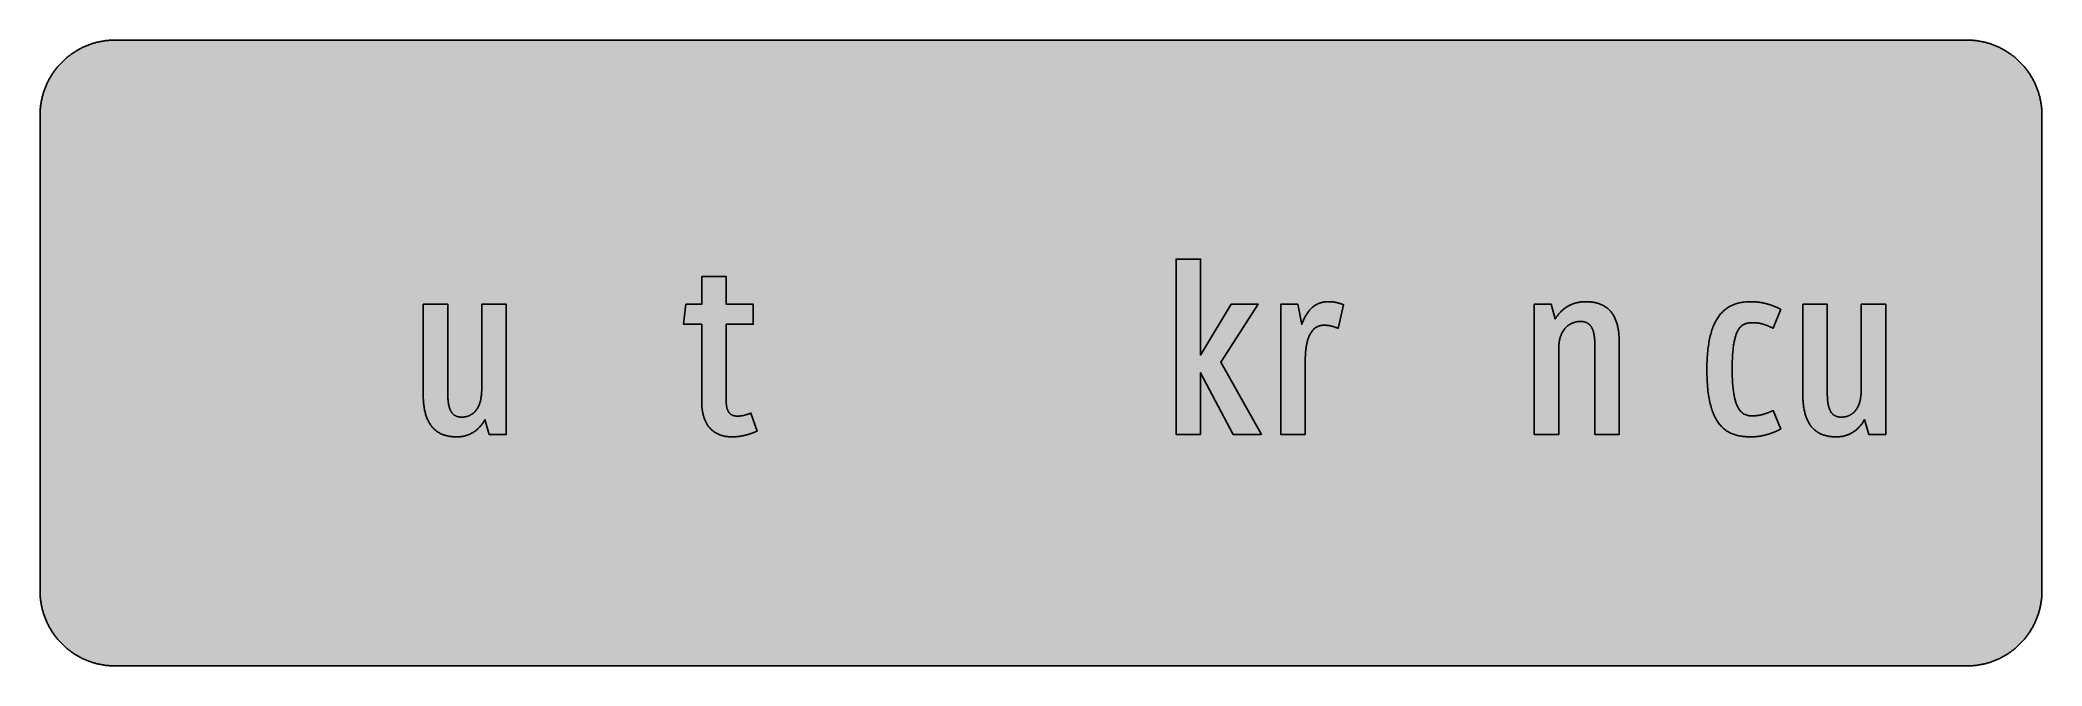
# Model space of a CAD drawing. Header units: millimetres. Extents: x 0 to 564, y 0 to 176.
import ezdxf

# ---------------------------------------------------------------- set-up
doc = ezdxf.new("R2010")
doc.units = ezdxf.units.MM

msp = doc.modelspace()

# ---------------------------------------------------------------- hatches: boundary and pattern name
for color, points in [(254, [(21.2189, 0.0536), (20.955, 0.0533), (20.6934, 0.0584), (20.4292, 0.066), (20.1676, 0.0787), (19.906, 0.094), (19.6469, 0.1118), (19.3853, 0.1321), (19.1262, 0.1549), (18.8671, 0.1829), (18.608, 0.2134), (18.349, 0.2464), (18.0924, 0.2845), (17.8359, 0.3251), (17.5793, 0.3683), (17.3253, 0.414), (17.0688, 0.4623), (16.8148, 0.5156), (16.5633, 0.5715), (16.3093, 0.6299), (16.0579, 0.6909), (15.809, 0.7544), (15.56, 0.823), (15.3111, 0.8941), (15.0622, 0.9677), (14.8158, 1.0439), (14.5694, 1.1227), (14.3256, 1.2065), (14.0818, 1.2903), (13.8379, 1.3792), (13.5966, 1.4707), (13.3579, 1.5646), (13.1191, 1.6637), (12.8803, 1.7628), (12.6441, 1.8669), (12.4079, 1.9736), (12.1742, 2.0803), (11.9405, 2.192), (11.7094, 2.3089), (11.4808, 2.4257), (11.2522, 2.5451), (11.0236, 2.6695), (10.7975, 2.794), (10.574, 2.9235), (10.3505, 3.0556), (10.1295, 3.1877), (9.9111, 3.3249), (9.6926, 3.4646), (9.4742, 3.6068), (9.2608, 3.7541), (9.0475, 3.9014), (8.8341, 4.0513), (8.6258, 4.2037), (8.4176, 4.3612), (8.2118, 4.5187), (8.0061, 4.6812), (7.8029, 4.8438), (7.6022, 5.0114), (7.4041, 5.1816), (7.206, 5.3518), (7.0129, 5.527), (6.8174, 5.7048), (6.6269, 5.8826), (6.4389, 6.0655), (6.2509, 6.2509), (6.0655, 6.4389), (5.8852, 6.6269), (5.7048, 6.8174), (5.527, 7.0104), (5.3518, 7.206), (5.1816, 7.4041), (5.0114, 7.6022), (4.8463, 7.8029), (4.6812, 8.0061), (4.5187, 8.2118), (4.3612, 8.4176), (4.2062, 8.6258), (4.0513, 8.8341), (3.9014, 9.0475), (3.7541, 9.2608), (3.6068, 9.4742), (3.4646, 9.6926), (3.3249, 9.9085), (3.1877, 10.1295), (3.0556, 10.3505), (2.9235, 10.574), (2.794, 10.7975), (2.6695, 11.0236), (2.5451, 11.2522), (2.4257, 11.4808), (2.3063, 11.7094), (2.192, 11.9405), (2.0803, 12.1742), (1.971, 12.4079), (1.8669, 12.6441), (1.7628, 12.8803), (1.6637, 13.1191), (1.5646, 13.3579), (1.4707, 13.5966), (1.3792, 13.8379), (1.2903, 14.0818), (1.2065, 14.3256), (1.1227, 14.5694), (1.0439, 14.8158), (0.9652, 15.0622), (0.8915, 15.3111), (0.823, 15.56), (0.7544, 15.809), (0.6883, 16.0604), (0.6274, 16.3093), (0.569, 16.5633), (0.5131, 16.8148), (0.4623, 17.0688), (0.4115, 17.3253), (0.3658, 17.5793), (0.3226, 17.8359), (0.2819, 18.0924), (0.2464, 18.3515), (0.2134, 18.608), (0.1829, 18.8671), (0.1549, 19.1262), (0.1295, 19.3878), (0.1092, 19.6469), (0.0914, 19.9085), (0.0762, 20.1701), (0.066, 20.4318), (0.0584, 20.6934), (0.0533, 20.955), (0.0508, 21.2192), (0.0522, 155.2758), (0.0533, 155.5369), (0.0584, 155.8011), (0.066, 156.0627), (0.0762, 156.3243), (0.0914, 156.5859), (0.1092, 156.845), (0.1295, 157.1066), (0.1549, 157.3657), (0.1829, 157.6248), (0.2134, 157.8839), (0.2464, 158.1429), (0.2819, 158.3995), (0.3226, 158.656), (0.3658, 158.9126), (0.4115, 159.1691), (0.4623, 159.4231), (0.5131, 159.6771), (0.569, 159.9286), (0.6274, 160.1826), (0.6883, 160.434), (0.7544, 160.6829), (0.823, 160.9344), (0.8915, 161.1833), (0.9652, 161.4297), (1.0439, 161.6761), (1.1227, 161.9225), (1.2065, 162.1663), (1.2903, 162.4101), (1.3792, 162.654), (1.4707, 162.8953), (1.5646, 163.134), (1.6637, 163.3728), (1.7628, 163.6116), (1.8669, 163.8478), (1.971, 164.084), (2.0803, 164.3177), (2.192, 164.5514), (2.3063, 164.7825), (2.4257, 165.0111), (2.5451, 165.2397), (2.6695, 165.4683), (2.794, 165.6944), (2.9235, 165.9179), (3.0556, 166.1414), (3.1877, 166.3624), (3.3249, 166.5834), (3.4646, 166.7993), (3.6068, 167.0177), (3.7541, 167.2311), (3.9014, 167.4444), (4.0513, 167.6578), (4.2062, 167.8661), (4.3612, 168.0743), (4.5187, 168.2801), (4.6812, 168.4858), (4.8463, 168.689), (5.0114, 168.8897), (5.1816, 169.0878), (5.3518, 169.2859), (5.527, 169.4815), (5.7048, 169.6745), (5.8852, 169.865), (6.0655, 170.053), (6.2509, 170.241), (6.4389, 170.4264), (6.6269, 170.6093), (6.8174, 170.7871), (7.0129, 170.9649), (7.206, 171.1401), (7.4041, 171.3103), (7.6022, 171.4805), (7.8029, 171.6481), (8.0061, 171.8107), (8.2118, 171.9732), (8.4176, 172.1307), (8.6258, 172.2882), (8.8341, 172.4406), (9.0475, 172.5905), (9.2608, 172.7378), (9.4742, 172.8851), (9.6926, 173.0273), (9.9111, 173.167), (10.1295, 173.3042), (10.3505, 173.4388), (10.574, 173.5684), (10.7975, 173.6979), (11.0236, 173.8249), (11.2522, 173.9468), (11.4808, 174.0662), (11.7094, 174.1856), (11.9405, 174.2999), (12.1742, 174.4116), (12.4079, 174.5209), (12.6441, 174.625), (12.8803, 174.7291), (13.1191, 174.8307), (13.3579, 174.9273), (13.5966, 175.0212), (13.8379, 175.1127), (14.0818, 175.2016), (14.3256, 175.2879), (14.5694, 175.3692), (14.8158, 175.4505), (15.0622, 175.5267), (15.3111, 175.6004), (15.56, 175.6715), (15.809, 175.7375), (16.0579, 175.8036), (16.3093, 175.8645), (16.5633, 175.9229), (16.8148, 175.9788), (17.0688, 176.0296), (17.3253, 176.0804), (17.5793, 176.1261), (17.8359, 176.1693), (18.0924, 176.21), (18.349, 176.2455), (18.608, 176.2785), (18.8671, 176.309), (19.1262, 176.337), (19.3853, 176.3624), (19.6469, 176.3827), (19.906, 176.4005), (20.1676, 176.4157), (20.4292, 176.4259), (20.6934, 176.4335), (20.955, 176.4386), (21.2166, 176.4411), (543.33, 176.4425), (543.5905, 176.4386), (543.8546, 176.4335), (544.1163, 176.4259), (544.3779, 176.4157), (544.6395, 176.4005), (544.9011, 176.3827), (545.1602, 176.3624), (545.4218, 176.337), (545.6809, 176.309), (545.94, 176.2785), (546.1965, 176.2455), (546.4556, 176.21), (546.7121, 176.1693), (546.9687, 176.1261), (547.2227, 176.0804), (547.4767, 176.0296), (547.7307, 175.9788), (547.9847, 175.9229), (548.2361, 175.8645), (548.4876, 175.8036), (548.7391, 175.7375), (548.988, 175.6715), (549.2369, 175.6004), (549.4858, 175.5267), (549.7322, 175.4505), (549.9786, 175.3692), (550.2224, 175.2879), (550.4663, 175.2016), (550.7076, 175.1127), (550.9489, 175.0212), (551.1902, 174.9273), (551.4289, 174.8307), (551.6677, 174.7291), (551.9039, 174.625), (552.1401, 174.5209), (552.3738, 174.4116), (552.6075, 174.2999), (552.8386, 174.1856), (553.0672, 174.0662), (553.2958, 173.9468), (553.5244, 173.8249), (553.7505, 173.6979), (553.974, 173.5684), (554.1975, 173.4388), (554.4185, 173.3042), (554.6369, 173.167), (554.8554, 173.0273), (555.0738, 172.8851), (555.2872, 172.7378), (555.5005, 172.5905), (555.7139, 172.4406), (555.9222, 172.2882), (556.1305, 172.1307), (556.3362, 171.9732), (556.5419, 171.8107), (556.7451, 171.6481), (556.9458, 171.4805), (557.1439, 171.3103), (557.342, 171.1401), (557.5376, 170.9649), (557.7307, 170.7871), (557.9212, 170.6093), (558.1091, 170.4264), (558.2971, 170.241), (558.4825, 170.053), (558.6628, 169.865), (558.8432, 169.6745), (559.021, 169.4815), (559.1962, 169.2859), (559.3664, 169.0878), (559.5366, 168.8897), (559.7017, 168.689), (559.8668, 168.4858), (560.0294, 168.2801), (560.1868, 168.0743), (560.3418, 167.8661), (560.4967, 167.6578), (560.6466, 167.4444), (560.7939, 167.2311), (560.9387, 167.0177), (561.0835, 166.7993), (561.2232, 166.5834), (561.3603, 166.3624), (561.4924, 166.1414), (561.6245, 165.9179), (561.754, 165.6944), (561.8785, 165.4683), (562.0029, 165.2397), (562.1223, 165.0111), (562.2392, 164.7825), (562.3535, 164.5514), (562.4652, 164.3177), (562.5744, 164.084), (562.6811, 163.8478), (562.7853, 163.6116), (562.8843, 163.3728), (562.9808, 163.134), (563.0774, 162.8953), (563.1688, 162.654), (563.2552, 162.4101), (563.3415, 162.1663), (563.4253, 161.9225), (563.5041, 161.6761), (563.5803, 161.4297), (563.6539, 161.1833), (563.7251, 160.9344), (563.7936, 160.6829), (563.8571, 160.434), (563.9181, 160.1826), (563.9765, 159.9286), (564.0324, 159.6771), (564.0857, 159.4231), (564.134, 159.1691), (564.1797, 158.9126), (564.2229, 158.656), (564.2635, 158.3995), (564.2991, 158.1429), (564.3347, 157.8839), (564.3651, 157.6248), (564.3931, 157.3657), (564.4159, 157.1066), (564.4363, 156.845), (564.454, 156.5859), (564.4693, 156.3243), (564.482, 156.0627), (564.4896, 155.8011), (564.4947, 155.5369), (564.4947, 155.2753), (564.4966, 21.2203), (564.4947, 20.955), (564.4896, 20.6934), (564.482, 20.4318), (564.4693, 20.1701), (564.454, 19.9085), (564.4363, 19.6469), (564.4159, 19.3878), (564.3931, 19.1262), (564.3651, 18.8671), (564.3347, 18.608), (564.2991, 18.3515), (564.2635, 18.0924), (564.2229, 17.8359), (564.1797, 17.5793), (564.134, 17.3253), (564.0857, 17.0688), (564.0324, 16.8148), (563.9765, 16.5633), (563.9181, 16.3093), (563.8571, 16.0604), (563.7936, 15.809), (563.7251, 15.56), (563.6539, 15.3111), (563.5803, 15.0622), (563.5041, 14.8158), (563.4253, 14.5694), (563.3415, 14.3256), (563.2552, 14.0818), (563.1688, 13.8379), (563.0774, 13.5966), (562.9808, 13.3579), (562.8843, 13.1191), (562.7853, 12.8803), (562.6811, 12.6441), (562.5744, 12.4079), (562.4652, 12.1742), (562.3535, 11.9405), (562.2392, 11.7094), (562.1223, 11.4808), (562.0029, 11.2522), (561.8785, 11.0236), (561.754, 10.7975), (561.6245, 10.574), (561.4924, 10.3505), (561.3603, 10.1295), (561.2232, 9.9085), (561.0835, 9.6926), (560.9387, 9.4742), (560.7939, 9.2608), (560.6466, 9.0475), (560.4967, 8.8341), (560.3418, 8.6258), (560.1868, 8.4176), (560.0294, 8.2118), (559.8668, 8.0061), (559.7017, 7.8029), (559.5366, 7.6022), (559.3664, 7.4041), (559.1962, 7.206), (559.021, 7.0104), (558.8432, 6.8174), (558.6628, 6.6269), (558.4825, 6.4389), (558.2971, 6.2509), (558.1091, 6.0655), (557.9212, 5.8826), (557.7307, 5.7048), (557.5376, 5.527), (557.342, 5.3518), (557.1439, 5.1816), (556.9458, 5.0114), (556.7451, 4.8438), (556.5419, 4.6812), (556.3362, 4.5187), (556.1305, 4.3612), (555.9222, 4.2037), (555.7139, 4.0513), (555.5005, 3.9014), (555.2872, 3.7541), (555.0738, 3.6068), (554.8554, 3.4646), (554.6369, 3.3249), (554.4185, 3.1877), (554.1975, 3.0556), (553.974, 2.9235), (553.7505, 2.794), (553.5244, 2.6695), (553.2958, 2.5451), (553.0672, 2.4257), (552.8386, 2.3089), (552.6075, 2.192), (552.3738, 2.0803), (552.1401, 1.9736), (551.9039, 1.8669), (551.6677, 1.7628), (551.4289, 1.6637), (551.1902, 1.5646), (550.9489, 1.4707), (550.7076, 1.3792), (550.4663, 1.2903), (550.2224, 1.2065), (549.9786, 1.1227), (549.7322, 1.0439), (549.4858, 0.9677), (549.2369, 0.8941), (548.988, 0.823), (548.7391, 0.7544), (548.4876, 0.6909), (548.2361, 0.6299), (547.9847, 0.5715), (547.7307, 0.5156), (547.4767, 0.4623), (547.2227, 0.414), (546.9687, 0.3683), (546.7121, 0.3251), (546.4556, 0.2845), (546.1965, 0.2464), (545.94, 0.2134), (545.6809, 0.1829), (545.4218, 0.1549), (545.1602, 0.1321), (544.9011, 0.1118), (544.6395, 0.094), (544.3779, 0.0787), (544.1163, 0.066), (543.8546, 0.0584), (543.5905, 0.0533), (543.3289, 0.0533)]), (59, [(327.2896, 65.3175), (327.2896, 82.6738), (336.4618, 65.3175), (344.4339, 65.3175), (332.934, 85.7067), (343.5174, 102.005), (335.8967, 102.005), (327.2896, 87.6829), (327.2896, 114.705), (320.3744, 114.705), (320.3744, 65.3175)]), (59, [(186.6014, 74.4897), (186.6011, 74.2213), (186.6087, 73.9572), (186.6163, 73.6956), (186.6316, 73.4365), (186.6494, 73.1774), (186.6697, 72.9234), (186.6951, 72.6719), (186.723, 72.423), (186.756, 72.1766), (186.7941, 71.9328), (186.8348, 71.6915), (186.8805, 71.4553), (186.9288, 71.2191), (186.9821, 70.9879), (187.0405, 70.7593), (187.1015, 70.5333), (187.1675, 70.3123), (187.2361, 70.0913), (187.3098, 69.8754), (187.3885, 69.6646), (187.4723, 69.4563), (187.5587, 69.2506), (187.6476, 69.0499), (187.7416, 68.8518), (187.8406, 68.6562), (187.9448, 68.4657), (188.054, 68.2803), (188.1657, 68.0974), (188.28, 67.9171), (188.402, 67.7443), (188.5264, 67.5716), (188.656, 67.4065), (188.7906, 67.244), (188.9277, 67.0865), (189.07, 66.9315), (189.2173, 66.7817), (189.3672, 66.6369), (189.5246, 66.4972), (189.6847, 66.36), (189.8498, 66.228), (190.0199, 66.101), (190.1927, 65.979), (190.3705, 65.8622), (190.5559, 65.7504), (190.7438, 65.6438), (190.9343, 65.5396), (191.1325, 65.4431), (191.3331, 65.3491), (191.5414, 65.2628), (191.7522, 65.1815), (191.9681, 65.1027), (192.1866, 65.0316), (192.4126, 64.9656), (192.6438, 64.9046), (192.8774, 64.8513), (193.1162, 64.8005), (193.3626, 64.7573), (193.6115, 64.7192), (193.8655, 64.6862), (194.1246, 64.6582), (194.3887, 64.6379), (194.6554, 64.6227), (194.9298, 64.6125), (195.2092, 64.61), (195.3209, 64.61), (195.4327, 64.6125), (195.547, 64.6151), (195.6587, 64.6176), (195.7705, 64.6227), (195.8823, 64.6278), (195.994, 64.6328), (196.1058, 64.6405), (196.2175, 64.6481), (196.3293, 64.6557), (196.4385, 64.6659), (196.5503, 64.676), (196.662, 64.6862), (196.7738, 64.6989), (196.8856, 64.7116), (196.9948, 64.7243), (197.1065, 64.7395), (197.2183, 64.7548), (197.3275, 64.77), (197.4393, 64.7878), (197.5485, 64.8056), (197.6603, 64.8233), (197.7695, 64.8437), (197.8812, 64.864), (197.9905, 64.8843), (198.1022, 64.9046), (198.2114, 64.9275), (198.3232, 64.9503), (198.4324, 64.9757), (198.5416, 64.9986), (198.6534, 65.024), (198.7626, 65.0519), (198.8718, 65.0773), (198.9811, 65.1053), (199.0928, 65.1332), (199.202, 65.1637), (199.3113, 65.1916), (199.4205, 65.2221), (199.5297, 65.2526), (199.6415, 65.2856), (199.7507, 65.3186), (199.8599, 65.3517), (199.9691, 65.3847), (200.0783, 65.4177), (200.1876, 65.4533), (200.2968, 65.4888), (200.406, 65.5244), (200.5152, 65.5625), (200.6244, 65.6006), (200.7337, 65.6387), (200.8429, 65.6768), (200.9521, 65.7149), (201.0613, 65.7555), (201.1705, 65.7962), (201.2798, 65.8368), (201.389, 65.88), (201.4982, 65.9206), (201.6074, 65.9638), (201.7166, 66.007), (201.8259, 66.0502), (201.9351, 66.0959), (202.0443, 66.1416), (202.1535, 66.1873), (202.2627, 66.233), (200.5006, 71.3147), (200.4238, 71.2851), (200.3476, 71.2546), (200.2739, 71.2267), (200.2028, 71.1987), (200.1291, 71.1733), (200.058, 71.1454), (199.9869, 71.12), (199.9158, 71.0946), (199.8472, 71.0692), (199.7786, 71.0463), (199.71, 71.0235), (199.6415, 70.9981), (199.5754, 70.9778), (199.5094, 70.9549), (199.4433, 70.9346), (199.3773, 70.9117), (199.3138, 70.8939), (199.2478, 70.8736), (199.1843, 70.8533), (199.1233, 70.8355), (199.0598, 70.8177), (198.9988, 70.8), (198.9353, 70.7822), (198.8744, 70.7669), (198.8134, 70.7492), (198.755, 70.7339), (198.694, 70.7187), (198.6356, 70.706), (198.5772, 70.6907), (198.5162, 70.678), (198.4578, 70.6628), (198.4019, 70.6501), (198.3435, 70.6399), (198.2851, 70.6272), (198.2292, 70.6171), (198.1708, 70.6044), (198.1149, 70.5942), (198.059, 70.5841), (198.0032, 70.5764), (197.9473, 70.5663), (197.8914, 70.5587), (197.8355, 70.5485), (197.7796, 70.5409), (197.7238, 70.5333), (197.6679, 70.5282), (197.6145, 70.5206), (197.5587, 70.5155), (197.5028, 70.5079), (197.4494, 70.5028), (197.3936, 70.4977), (197.3402, 70.4926), (197.2843, 70.4901), (197.2285, 70.485), (197.1751, 70.4825), (197.1192, 70.4799), (197.0634, 70.4748), (197.01, 70.4748), (196.9541, 70.4723), (196.8983, 70.4698), (196.8424, 70.4672), (196.789, 70.4672), (196.7332, 70.4672), (196.6773, 70.4647), (196.6189, 70.4647), (196.5147, 70.4672), (196.4131, 70.4698), (196.3115, 70.4748), (196.2125, 70.485), (196.1159, 70.4952), (196.022, 70.5053), (195.928, 70.5206), (195.8391, 70.5383), (195.7502, 70.5561), (195.6638, 70.579), (195.5775, 70.6018), (195.4936, 70.6272), (195.4149, 70.6552), (195.3336, 70.6857), (195.2574, 70.7161), (195.1812, 70.7517), (195.1076, 70.7873), (195.0364, 70.8254), (194.9679, 70.866), (194.8993, 70.9092), (194.8332, 70.9549), (194.7697, 71.0006), (194.7062, 71.0514), (194.6453, 71.1022), (194.5869, 71.1556), (194.5284, 71.2114), (194.4726, 71.2673), (194.4192, 71.3283), (194.3659, 71.3892), (194.3176, 71.4527), (194.2668, 71.5188), (194.2211, 71.5874), (194.1754, 71.6559), (194.1322, 71.7271), (194.089, 71.8007), (194.0484, 71.8769), (194.0103, 71.9531), (193.9722, 72.0344), (193.9366, 72.1157), (193.9011, 72.1995), (193.8706, 72.2833), (193.8376, 72.3722), (193.8096, 72.4611), (193.7817, 72.5526), (193.7537, 72.6465), (193.7283, 72.7405), (193.7055, 72.837), (193.6826, 72.9361), (193.6623, 73.0377), (193.642, 73.1393), (193.6242, 73.2434), (193.609, 73.3501), (193.5937, 73.4593), (193.5785, 73.5686), (193.5683, 73.6803), (193.5556, 73.7946), (193.5455, 73.9115), (193.5378, 74.0283), (193.5302, 74.1477), (193.5251, 74.2671), (193.5201, 74.3915), (193.5175, 74.516), (193.515, 74.6404), (193.515, 74.77), (193.5166, 96.3605), (201.1355, 96.3605), (201.1355, 102.005), (193.5166, 102.005), (193.5166, 109.7661), (186.6014, 109.7661), (186.6014, 102.005), (182.1575, 102.005), (181.5222, 96.3605), (186.6014, 96.3605)]), (59, [(108.0742, 102.005), (108.0742, 76.8872), (108.0745, 76.5124), (108.0821, 76.1441), (108.0922, 75.7809), (108.1075, 75.4228), (108.1253, 75.0722), (108.1507, 74.7243), (108.1786, 74.3839), (108.2091, 74.0486), (108.2472, 73.721), (108.2878, 73.3958), (108.3335, 73.0783), (108.3843, 72.7659), (108.4377, 72.4611), (108.4961, 72.1589), (108.5596, 71.8642), (108.6282, 71.5747), (108.7018, 71.2927), (108.778, 71.0133), (108.8593, 70.7415), (108.9457, 70.4748), (109.0371, 70.2158), (109.1336, 69.9592), (109.2327, 69.7103), (109.3368, 69.469), (109.4486, 69.2302), (109.5629, 68.9991), (109.6797, 68.773), (109.8042, 68.5546), (109.9337, 68.3387), (110.0658, 68.1304), (110.2055, 67.9298), (110.3478, 67.7316), (110.4951, 67.5411), (110.65, 67.3583), (110.8075, 67.1779), (110.9701, 67.0052), (111.1377, 66.8401), (111.3104, 66.6775), (111.4857, 66.5226), (111.6686, 66.3753), (111.8565, 66.2305), (112.0496, 66.0933), (112.2477, 65.9638), (112.4509, 65.8368), (112.6566, 65.72), (112.87, 65.6057), (113.0884, 65.499), (113.3119, 65.3974), (113.5405, 65.3034), (113.7742, 65.2145), (114.013, 65.1307), (114.2568, 65.0545), (114.5057, 64.9834), (114.7597, 64.9199), (115.0188, 64.8614), (115.2855, 64.8081), (115.5548, 64.7624), (115.8316, 64.7217), (116.111, 64.6887), (116.398, 64.6608), (116.6901, 64.6379), (116.9873, 64.6227), (117.2896, 64.6125), (117.5969, 64.61), (117.7519, 64.6125), (117.9068, 64.6151), (118.0617, 64.6227), (118.2141, 64.6303), (118.3665, 64.6405), (118.5164, 64.6557), (118.6663, 64.6709), (118.8161, 64.6887), (118.966, 64.7116), (119.1133, 64.7344), (119.2606, 64.7598), (119.4079, 64.7878), (119.5527, 64.8183), (119.6975, 64.8513), (119.8397, 64.8868), (119.982, 64.9249), (120.1242, 64.9656), (120.2665, 65.0088), (120.4062, 65.0519), (120.5433, 65.1002), (120.683, 65.151), (120.8202, 65.2018), (120.9548, 65.2577), (121.0894, 65.3136), (121.224, 65.372), (121.3561, 65.4355), (121.4882, 65.499), (121.6177, 65.565), (121.7473, 65.6336), (121.8768, 65.7047), (122.0038, 65.7784), (122.1308, 65.8546), (122.2553, 65.9308), (122.3797, 66.0121), (122.5017, 66.0933), (122.6236, 66.1797), (122.7455, 66.2661), (122.8623, 66.3575), (122.9817, 66.4489), (123.0986, 66.5429), (123.2129, 66.6394), (123.3272, 66.7385), (123.4415, 66.8376), (123.5532, 66.9417), (123.6624, 67.0484), (123.7717, 67.1551), (123.8809, 67.2643), (123.9876, 67.3786), (124.0917, 67.4929), (124.1958, 67.6097), (124.2974, 67.7291), (124.399, 67.8485), (124.4981, 67.9729), (124.5972, 68.0999), (124.6937, 68.2269), (124.7902, 68.3565), (124.8842, 68.4886), (124.9756, 68.6232), (125.0671, 68.7603), (125.156, 68.9), (125.2449, 69.0397), (125.3312, 69.1845), (125.415, 69.3293), (125.4989, 69.4766), (126.6994, 65.3175), (131.4979, 65.3175), (131.4979, 102.005), (124.5828, 102.005), (124.5828, 78.0175), (124.5794, 77.7596), (124.5743, 77.5106), (124.5641, 77.2643), (124.554, 77.0204), (124.5362, 76.7842), (124.5184, 76.5505), (124.4956, 76.3219), (124.4702, 76.0984), (124.4397, 75.88), (124.4067, 75.6666), (124.3711, 75.4558), (124.333, 75.25), (124.2898, 75.0494), (124.2466, 74.8513), (124.1984, 74.6582), (124.145, 74.4703), (124.0917, 74.2874), (124.0358, 74.107), (123.9749, 73.9318), (123.9114, 73.7616), (123.8453, 73.594), (123.7767, 73.4314), (123.7056, 73.2739), (123.632, 73.119), (123.5558, 72.9691), (123.477, 72.8243), (123.3957, 72.6821), (123.3119, 72.5449), (123.2256, 72.4103), (123.1341, 72.2808), (123.0427, 72.1563), (122.9487, 72.0369), (122.8547, 71.9176), (122.7557, 71.8058), (122.6541, 71.6966), (122.5525, 71.5924), (122.4458, 71.4908), (122.3391, 71.3918), (122.2299, 71.3003), (122.1181, 71.2114), (122.0038, 71.1251), (121.8895, 71.0438), (121.7727, 70.9651), (121.6533, 70.8914), (121.5314, 70.8203), (121.4095, 70.7542), (121.285, 70.6907), (121.158, 70.6323), (121.031, 70.579), (120.9015, 70.5256), (120.7694, 70.4774), (120.6373, 70.4342), (120.5027, 70.3936), (120.3681, 70.358), (120.2309, 70.3224), (120.0912, 70.2945), (119.9515, 70.2691), (119.8093, 70.2462), (119.667, 70.2259), (119.5248, 70.2107), (119.3775, 70.198), (119.2327, 70.1904), (119.0854, 70.1853), (118.938, 70.1827), (118.8136, 70.1853), (118.6891, 70.1878), (118.5697, 70.1954), (118.4504, 70.2031), (118.3335, 70.2158), (118.2192, 70.231), (118.1075, 70.2488), (117.9982, 70.2691), (117.889, 70.292), (117.7823, 70.3199), (117.6782, 70.3478), (117.5766, 70.3809), (117.4775, 70.4164), (117.3785, 70.4545), (117.282, 70.4977), (117.188, 70.5409), (117.0965, 70.5891), (117.0076, 70.6399), (116.9187, 70.6958), (116.8324, 70.7542), (116.7486, 70.8152), (116.6673, 70.8812), (116.586, 70.9473), (116.5098, 71.0209), (116.4336, 71.0946), (116.3599, 71.1759), (116.2863, 71.2572), (116.2177, 71.3435), (116.1491, 71.435), (116.0831, 71.5264), (116.0196, 71.6255), (115.9561, 71.7271), (115.8977, 71.8312), (115.8392, 71.9404), (115.7808, 72.0547), (115.7275, 72.1716), (115.6741, 72.2935), (115.6259, 72.4179), (115.5751, 72.5475), (115.5294, 72.6821), (115.4862, 72.8193), (115.443, 72.9615), (115.4024, 73.1063), (115.3617, 73.2587), (115.3262, 73.4136), (115.2906, 73.5711), (115.2576, 73.7362), (115.2271, 73.9038), (115.1966, 74.0766), (115.1712, 74.2544), (115.1458, 74.4372), (115.1204, 74.6227), (115.1001, 74.8132), (115.0798, 75.0087), (115.062, 75.2119), (115.0468, 75.4151), (115.0315, 75.626), (115.0188, 75.8419), (115.0087, 76.0628), (115.001, 76.2864), (114.9934, 76.5175), (114.9909, 76.7537), (114.9883, 76.9925), (114.9858, 77.2389), (114.9876, 102.005)]), (59, [(362.0742, 96.078), (362.1227, 96.0755), (362.1735, 96.0755), (362.2243, 96.0755), (362.2751, 96.0755), (362.3259, 96.073), (362.3767, 96.073), (362.4275, 96.0704), (362.4809, 96.0679), (362.5317, 96.0679), (362.585, 96.0653), (362.6383, 96.0628), (362.6917, 96.0577), (362.745, 96.0552), (362.8009, 96.0501), (362.8542, 96.0476), (362.9101, 96.0425), (362.966, 96.0374), (363.0219, 96.0323), (363.0778, 96.0272), (363.1336, 96.0196), (363.1895, 96.0145), (363.2479, 96.0069), (363.3064, 95.9993), (363.3648, 95.9917), (363.4232, 95.9841), (363.4816, 95.9739), (363.54, 95.9637), (363.601, 95.9536), (363.662, 95.9434), (363.7229, 95.9333), (363.7839, 95.9206), (363.8448, 95.9104), (363.9083, 95.8977), (363.9693, 95.8825), (364.0328, 95.8698), (364.0963, 95.8545), (364.1598, 95.8393), (364.2258, 95.824), (364.2919, 95.8088), (364.3554, 95.791), (364.4214, 95.7732), (364.49, 95.7555), (364.556, 95.7351), (364.6246, 95.7174), (364.6932, 95.697), (364.7618, 95.6742), (364.8304, 95.6539), (364.8989, 95.631), (364.9701, 95.6081), (365.0412, 95.5827), (365.1123, 95.5573), (365.1834, 95.5319), (365.2571, 95.5065), (365.3307, 95.4786), (365.4044, 95.4507), (365.4781, 95.4227), (365.5543, 95.3922), (365.6279, 95.3618), (365.7041, 95.3313), (365.7803, 95.2983), (365.8591, 95.2652), (365.9353, 95.2322), (366.014, 95.1967), (366.0927, 95.1611), (367.5764, 101.8642), (367.5101, 101.887), (367.444, 101.9099), (367.378, 101.9302), (367.3145, 101.9531), (367.251, 101.9759), (367.1875, 101.9988), (367.124, 102.0191), (367.0605, 102.042), (366.997, 102.0623), (366.936, 102.0826), (366.8725, 102.1029), (366.8116, 102.1232), (366.7506, 102.1436), (366.6871, 102.1639), (366.6261, 102.1842), (366.5652, 102.2045), (366.5042, 102.2223), (366.4433, 102.2401), (366.3823, 102.2604), (366.3213, 102.2782), (366.2604, 102.296), (366.1994, 102.3137), (366.1385, 102.3315), (366.0775, 102.3468), (366.0165, 102.3645), (365.9556, 102.3798), (365.8921, 102.3976), (365.8311, 102.4128), (365.7702, 102.428), (365.7067, 102.4433), (365.6457, 102.456), (365.5822, 102.4712), (365.5187, 102.4839), (365.4552, 102.4992), (365.3917, 102.5119), (365.3282, 102.5246), (365.2647, 102.5373), (365.1987, 102.55), (365.1326, 102.5601), (365.0666, 102.5728), (365.0005, 102.583), (364.9345, 102.5931), (364.8659, 102.6033), (364.7973, 102.6135), (364.7288, 102.6211), (364.6602, 102.6312), (364.5891, 102.6389), (364.5205, 102.6465), (364.4468, 102.6541), (364.3757, 102.6617), (364.302, 102.6668), (364.2284, 102.6744), (364.1547, 102.6795), (364.0785, 102.6846), (364.0023, 102.6897), (363.9261, 102.6922), (363.8474, 102.6973), (363.7686, 102.6998), (363.6874, 102.7024), (363.6061, 102.7049), (363.5248, 102.7074), (363.441, 102.7074), (363.3572, 102.71), (363.2708, 102.71), (363.0854, 102.7074), (362.9, 102.6998), (362.7171, 102.6897), (362.5393, 102.677), (362.3615, 102.6592), (362.1888, 102.6363), (362.016, 102.6109), (361.8484, 102.5804), (361.6808, 102.5474), (361.5182, 102.5093), (361.3556, 102.4687), (361.1982, 102.4255), (361.0407, 102.3772), (360.8857, 102.3264), (360.7359, 102.2706), (360.586, 102.2121), (360.4387, 102.1512), (360.2939, 102.0851), (360.1517, 102.0166), (360.012, 101.9454), (359.8723, 101.8692), (359.7377, 101.793), (359.603, 101.7118), (359.4735, 101.6254), (359.344, 101.539), (359.217, 101.4501), (359.0925, 101.3562), (358.9706, 101.2596), (358.8487, 101.1606), (358.7318, 101.059), (358.615, 100.9548), (358.5007, 100.8482), (358.3889, 100.7389), (358.2772, 100.6272), (358.1705, 100.5129), (358.0638, 100.3935), (357.9597, 100.2741), (357.8555, 100.1522), (357.7565, 100.0277), (357.6574, 99.9007), (357.5609, 99.7737), (357.4644, 99.6417), (357.3704, 99.507), (357.2789, 99.3724), (357.19, 99.2353), (357.1011, 99.0956), (357.0173, 98.9533), (356.931, 98.8111), (356.8497, 98.6638), (356.7684, 98.5164), (356.6871, 98.3691), (356.6109, 98.2167), (356.5347, 98.0643), (356.4585, 97.9119), (356.3849, 97.7544), (356.3137, 97.597), (356.2426, 97.4395), (356.174, 97.2795), (356.108, 97.1169), (356.042, 96.9543), (355.9785, 96.7892), (355.915, 96.6241), (355.854, 96.4565), (355.793, 96.2889), (354.6658, 102.005), (349.8674, 102.005), (349.8674, 65.3175), (356.7825, 65.3175), (356.7825, 86.0594), (356.7811, 86.327), (356.7862, 86.5962), (356.7913, 86.8604), (356.7989, 87.1245), (356.8065, 87.3836), (356.8192, 87.6427), (356.8344, 87.8967), (356.8497, 88.1507), (356.8675, 88.3996), (356.8878, 88.646), (356.9106, 88.8898), (356.936, 89.1311), (356.964, 89.3699), (356.9945, 89.6036), (357.0275, 89.8347), (357.063, 90.0633), (357.0986, 90.2894), (357.1392, 90.5104), (357.1824, 90.7313), (357.2281, 90.9447), (357.2739, 91.1581), (357.3247, 91.3663), (357.378, 91.5695), (357.4313, 91.7702), (357.4898, 91.9683), (357.5507, 92.1614), (357.6142, 92.3493), (357.6803, 92.5347), (357.7488, 92.7176), (357.82, 92.8954), (357.8936, 93.0681), (357.9724, 93.2358), (358.0511, 93.4009), (358.1349, 93.5634), (358.2213, 93.7184), (358.3102, 93.8708), (358.4016, 94.0181), (358.4956, 94.1603), (358.5921, 94.2975), (358.6937, 94.4321), (358.7979, 94.5617), (358.9045, 94.6861), (359.0138, 94.803), (359.1255, 94.9173), (359.2424, 95.0265), (359.3617, 95.1306), (359.4837, 95.2297), (359.6081, 95.3237), (359.7377, 95.4126), (359.8697, 95.4964), (360.0044, 95.5751), (360.1441, 95.6488), (360.2863, 95.7148), (360.4311, 95.7758), (360.5784, 95.8342), (360.7308, 95.8825), (360.8857, 95.9282), (361.0458, 95.9663), (361.2083, 95.9993), (361.3734, 96.0272), (361.5436, 96.0501), (361.7163, 96.0653), (361.8916, 96.073), (362.0719, 96.0755)]), (59, [(445.3283, 65.3175), (445.3283, 91.1391), (445.3255, 91.5111), (445.3179, 91.8794), (445.3052, 92.2401), (445.2874, 92.5932), (445.2671, 92.9411), (445.2391, 93.2815), (445.2087, 93.6168), (445.1731, 93.9444), (445.1325, 94.267), (445.0867, 94.582), (445.0359, 94.8893), (444.9801, 95.1916), (444.9216, 95.4888), (444.8556, 95.7783), (444.787, 96.0628), (444.7134, 96.3397), (444.6346, 96.6114), (444.5508, 96.8756), (444.4644, 97.1347), (444.3705, 97.3861), (444.2739, 97.6325), (444.1723, 97.8713), (444.0657, 98.105), (443.9539, 98.3336), (443.8396, 98.5545), (443.7177, 98.7704), (443.5932, 98.9813), (443.4637, 99.1845), (443.3316, 99.3826), (443.1919, 99.5731), (443.0497, 99.761), (442.9023, 99.9388), (442.7499, 100.1141), (442.5925, 100.2817), (442.4324, 100.4443), (442.2673, 100.6018), (442.0972, 100.7516), (441.9244, 100.8964), (441.7441, 101.0361), (441.5612, 101.1682), (441.3733, 101.2977), (441.1828, 101.4197), (440.9872, 101.534), (440.7865, 101.6457), (440.5808, 101.7499), (440.37, 101.8489), (440.1566, 101.9429), (439.9407, 102.0318), (439.7172, 102.1156), (439.4911, 102.1918), (439.26, 102.2655), (439.0238, 102.3315), (438.785, 102.3925), (438.5412, 102.4484), (438.2922, 102.4966), (438.0408, 102.5423), (437.7842, 102.5804), (437.5252, 102.616), (437.2585, 102.6439), (436.9892, 102.6668), (436.7174, 102.6871), (436.4406, 102.6998), (436.1586, 102.7074), (435.8716, 102.71), (435.7141, 102.7074), (435.5567, 102.7049), (435.3966, 102.6998), (435.2392, 102.6922), (435.0842, 102.682), (434.9267, 102.6693), (434.7693, 102.6566), (434.6143, 102.6389), (434.4594, 102.6211), (434.3044, 102.5982), (434.1495, 102.5754), (433.9971, 102.55), (433.8422, 102.522), (433.6898, 102.4915), (433.5374, 102.4585), (433.3875, 102.4255), (433.2351, 102.3874), (433.0852, 102.3493), (432.9354, 102.3061), (432.7881, 102.2629), (432.6407, 102.2147), (432.4934, 102.1664), (432.3461, 102.1156), (432.2013, 102.0623), (432.0565, 102.0064), (431.9118, 101.948), (431.7695, 101.887), (431.6273, 101.8235), (431.485, 101.7575), (431.3453, 101.6889), (431.2056, 101.6178), (431.0659, 101.5441), (430.9288, 101.4705), (430.7916, 101.3917), (430.657, 101.3104), (430.5224, 101.2266), (430.3878, 101.1428), (430.2557, 101.0539), (430.1261, 100.9625), (429.9941, 100.8685), (429.8671, 100.7745), (429.7375, 100.6754), (429.6105, 100.5738), (429.4861, 100.4697), (429.3616, 100.3656), (429.2397, 100.2563), (429.1178, 100.1446), (428.9958, 100.0303), (428.879, 99.9134), (428.7596, 99.7941), (428.6428, 99.6721), (428.5285, 99.5477), (428.4142, 99.4207), (428.3024, 99.2911), (428.1932, 99.1565), (428.084, 99.0219), (427.9748, 98.8847), (427.8706, 98.7425), (427.7639, 98.6003), (427.6623, 98.4529), (427.5607, 98.3056), (427.4591, 98.1532), (427.3626, 97.9983), (427.2636, 97.8408), (426.1376, 102.005), (421.3409, 102.005), (421.3409, 65.3175), (428.2542, 65.3175), (428.2542, 89.517), (428.2542, 89.7814), (428.2618, 90.0405), (428.2745, 90.2945), (428.2923, 90.5434), (428.3126, 90.7872), (428.338, 91.0234), (428.3685, 91.2571), (428.404, 91.4832), (428.4421, 91.7067), (428.4853, 91.9226), (428.5336, 92.1334), (428.5844, 92.3417), (428.6377, 92.5424), (428.6961, 92.7379), (428.7596, 92.931), (428.8257, 93.1164), (428.8942, 93.2993), (428.9679, 93.4745), (429.0441, 93.6473), (429.1228, 93.8149), (429.2041, 93.9775), (429.2905, 94.1349), (429.3794, 94.2899), (429.4708, 94.4372), (429.5648, 94.582), (429.6613, 94.7217), (429.7604, 94.8563), (429.862, 94.9884), (429.9661, 95.1154), (430.0703, 95.2373), (430.1795, 95.3541), (430.2912, 95.4684), (430.403, 95.5777), (430.5173, 95.6843), (430.6341, 95.7834), (430.7535, 95.8825), (430.8729, 95.9739), (430.9923, 96.0653), (431.1167, 96.1492), (431.2412, 96.2304), (431.3657, 96.3092), (431.4927, 96.3828), (431.6197, 96.4514), (431.7492, 96.52), (431.8787, 96.581), (432.0083, 96.6419), (432.1404, 96.6953), (432.2724, 96.7486), (432.4045, 96.7969), (432.5366, 96.8426), (432.6712, 96.8832), (432.8033, 96.9213), (432.9379, 96.9569), (433.07, 96.9874), (433.2046, 97.0178), (433.3392, 97.0432), (433.4713, 97.0636), (433.6059, 97.0839), (433.738, 97.0991), (433.8701, 97.1118), (434.0022, 97.122), (434.1317, 97.1296), (434.2638, 97.1347), (434.3933, 97.1347), (434.5051, 97.1347), (434.6143, 97.1296), (434.7235, 97.1245), (434.8328, 97.1169), (434.9394, 97.1093), (435.0461, 97.0966), (435.1503, 97.0813), (435.2544, 97.0636), (435.356, 97.0458), (435.4551, 97.0229), (435.5567, 97.0001), (435.6532, 96.9721), (435.7497, 96.9416), (435.8462, 96.9112), (435.9402, 96.8756), (436.0316, 96.8375), (436.1231, 96.7969), (436.212, 96.7537), (436.3009, 96.7054), (436.3872, 96.6572), (436.4736, 96.6038), (436.5549, 96.5479), (436.6387, 96.4895), (436.7174, 96.4286), (436.7962, 96.3625), (436.8749, 96.2939), (436.9486, 96.2228), (437.0222, 96.1466), (437.0959, 96.0679), (437.167, 95.9866), (437.2356, 95.9002), (437.3016, 95.8113), (437.3677, 95.7199), (437.4312, 95.6234), (437.4921, 95.5218), (437.5531, 95.4176), (437.6115, 95.311), (437.6674, 95.1992), (437.7207, 95.0849), (437.7741, 94.9655), (437.8249, 94.8411), (437.8731, 94.7141), (437.9189, 94.582), (437.9646, 94.4474), (438.0052, 94.3051), (438.0459, 94.1629), (438.0865, 94.013), (438.1221, 93.8606), (438.1576, 93.7031), (438.1881, 93.5431), (438.2186, 93.3755), (438.2465, 93.2053), (438.2745, 93.03), (438.2973, 92.8497), (438.3202, 92.6643), (438.338, 92.4763), (438.3557, 92.2807), (438.371, 92.0826), (438.3837, 91.8794), (438.3938, 91.6711), (438.4015, 91.4578), (438.4091, 91.2368), (438.4116, 91.0133), (438.4142, 90.7847), (438.4146, 65.3175)]), (59, [(482.7944, 70.5372), (482.6635, 70.5358), (482.534, 70.5409), (482.4044, 70.546), (482.2774, 70.5536), (482.1479, 70.5637), (482.0183, 70.579), (481.8888, 70.5968), (481.7593, 70.6171), (481.6323, 70.6399), (481.5053, 70.6679), (481.3783, 70.7009), (481.2513, 70.7365), (481.1243, 70.7771), (480.9998, 70.8228), (480.8728, 70.8711), (480.7509, 70.927), (480.6264, 70.9879), (480.5045, 71.054), (480.3851, 71.1251), (480.2657, 71.2013), (480.1464, 71.2851), (480.0295, 71.374), (479.9127, 71.4705), (479.7984, 71.5747), (479.6841, 71.6839), (479.5723, 71.8007), (479.4631, 71.9252), (479.3539, 72.0573), (479.2472, 72.1944), (479.1431, 72.3417), (479.0389, 72.4992), (478.9399, 72.6618), (478.8408, 72.8345), (478.7417, 73.0148), (478.6478, 73.2053), (478.5563, 73.4035), (478.4649, 73.6117), (478.3785, 73.8302), (478.2922, 74.0562), (478.2083, 74.295), (478.1296, 74.5414), (478.0509, 74.8005), (477.9747, 75.0697), (477.9035, 75.3491), (477.835, 75.6387), (477.7664, 75.9409), (477.7029, 76.2533), (477.6445, 76.5785), (477.586, 76.9163), (477.5327, 77.2643), (477.4819, 77.6249), (477.4336, 77.9983), (477.3905, 78.3844), (477.3498, 78.7806), (477.3117, 79.1921), (477.2787, 79.6188), (477.2482, 80.0557), (477.2228, 80.5078), (477.2, 80.9752), (477.1822, 81.4553), (477.1669, 81.948), (477.1568, 82.456), (477.1517, 82.9793), (477.1492, 83.5177), (477.1492, 84.0613), (477.1542, 84.5871), (477.1644, 85.1002), (477.1746, 85.598), (477.1898, 86.0806), (477.2101, 86.5505), (477.2304, 87.0077), (477.2558, 87.4522), (477.2838, 87.8815), (477.3143, 88.298), (477.3473, 88.7019), (477.3854, 89.0905), (477.426, 89.469), (477.4692, 89.8373), (477.5149, 90.1903), (477.5657, 90.5307), (477.6165, 90.8634), (477.6724, 91.1809), (477.7308, 91.4883), (477.7918, 91.7854), (477.8553, 92.0699), (477.9213, 92.3442), (477.9924, 92.6084), (478.0636, 92.8624), (478.1372, 93.1062), (478.216, 93.3399), (478.2972, 93.5634), (478.3785, 93.7768), (478.4649, 93.9825), (478.5512, 94.1781), (478.6427, 94.3635), (478.7367, 94.5413), (478.8306, 94.7115), (478.9297, 94.8715), (479.0288, 95.0265), (479.1329, 95.1713), (479.237, 95.3084), (479.3437, 95.438), (479.4555, 95.5599), (479.5672, 95.6742), (479.6815, 95.7809), (479.7984, 95.8825), (479.9152, 95.9764), (480.0371, 96.0653), (480.1591, 96.1466), (480.2861, 96.2228), (480.4131, 96.2914), (480.5426, 96.3574), (480.6721, 96.4159), (480.8068, 96.4692), (480.9414, 96.5175), (481.0785, 96.5606), (481.2182, 96.6013), (481.3579, 96.6368), (481.5002, 96.6673), (481.645, 96.6927), (481.7923, 96.7156), (481.9396, 96.7334), (482.0895, 96.7486), (482.2419, 96.7613), (482.3943, 96.7715), (482.5492, 96.7765), (482.7041, 96.7816), (482.8642, 96.7816), (482.948, 96.7816), (483.0343, 96.7816), (483.1182, 96.7791), (483.202, 96.7791), (483.2858, 96.7765), (483.3696, 96.774), (483.4509, 96.7715), (483.5347, 96.7689), (483.616, 96.7638), (483.6973, 96.7588), (483.7786, 96.7537), (483.8598, 96.7486), (483.9411, 96.741), (484.0224, 96.7334), (484.1037, 96.7257), (484.185, 96.7181), (484.2662, 96.7105), (484.3475, 96.7003), (484.4263, 96.6902), (484.5075, 96.6775), (484.5888, 96.6673), (484.6701, 96.6546), (484.7514, 96.6394), (484.8327, 96.6267), (484.9165, 96.6114), (484.9978, 96.5962), (485.0816, 96.5784), (485.1629, 96.5606), (485.2467, 96.5429), (485.3305, 96.5251), (485.4143, 96.5048), (485.5007, 96.4819), (485.5845, 96.4616), (485.6709, 96.4387), (485.7572, 96.4133), (485.8461, 96.3905), (485.9325, 96.3625), (486.0214, 96.3371), (486.1128, 96.3092), (486.2017, 96.2787), (486.2932, 96.2508), (486.3871, 96.2177), (486.4786, 96.1873), (486.5726, 96.1542), (486.6691, 96.1187), (486.7656, 96.0831), (486.8621, 96.0476), (486.9612, 96.0095), (487.0602, 95.9688), (487.1618, 95.9307), (487.2634, 95.8875), (487.365, 95.8444), (487.4717, 95.8012), (487.5759, 95.7555), (487.6851, 95.7097), (487.7918, 95.6615), (487.9035, 95.6132), (488.0153, 95.5624), (488.127, 95.5116), (488.2439, 95.4583), (488.3582, 95.4024), (488.4776, 95.3465), (488.5969, 95.2881), (488.7189, 95.2297), (490.8367, 100.5939), (490.7331, 100.645), (490.6289, 100.6983), (490.5223, 100.7491), (490.4156, 100.8024), (490.3089, 100.8532), (490.1997, 100.9066), (490.0905, 100.9574), (489.9787, 101.0082), (489.8669, 101.059), (489.7552, 101.1072), (489.6409, 101.158), (489.5266, 101.2063), (489.4097, 101.2546), (489.2929, 101.3054), (489.1761, 101.3511), (489.0567, 101.3993), (488.9373, 101.4451), (488.8179, 101.4933), (488.696, 101.539), (488.5715, 101.5848), (488.4496, 101.6279), (488.3252, 101.6711), (488.2007, 101.7143), (488.0737, 101.7575), (487.9467, 101.8007), (487.8197, 101.8413), (487.6902, 101.8819), (487.5606, 101.9226), (487.4311, 101.9607), (487.299, 101.9988), (487.1669, 102.0369), (487.0348, 102.075), (486.9002, 102.1105), (486.7656, 102.1461), (486.631, 102.1791), (486.4964, 102.2121), (486.3592, 102.2452), (486.222, 102.2756), (486.0849, 102.3087), (485.9452, 102.3366), (485.8055, 102.3645), (485.6658, 102.3925), (485.5261, 102.4204), (485.3838, 102.4458), (485.2441, 102.4712), (485.0994, 102.4941), (484.9571, 102.5169), (484.8123, 102.5373), (484.6701, 102.5576), (484.5253, 102.5754), (484.378, 102.5931), (484.2332, 102.6109), (484.0859, 102.6262), (483.9386, 102.6414), (483.7913, 102.6541), (483.6439, 102.6643), (483.4941, 102.6744), (483.3442, 102.6846), (483.1944, 102.6922), (483.0445, 102.6973), (482.8946, 102.7024), (482.7448, 102.7074), (482.5924, 102.7074), (482.44, 102.71), (482.0488, 102.7049), (481.6653, 102.6922), (481.2894, 102.6719), (480.916, 102.6414), (480.5528, 102.6033), (480.1946, 102.5576), (479.8416, 102.5017), (479.4961, 102.4382), (479.1558, 102.3645), (478.823, 102.2833), (478.4979, 102.1918), (478.1753, 102.0928), (477.8629, 101.9835), (477.5556, 101.8667), (477.2533, 101.7422), (476.9587, 101.6051), (476.6691, 101.4603), (476.3872, 101.3079), (476.1103, 101.1453), (475.8385, 100.9726), (475.5769, 100.7923), (475.3178, 100.5992), (475.0664, 100.4011), (474.8225, 100.1903), (474.5838, 99.9719), (474.3501, 99.7433), (474.124, 99.5045), (473.903, 99.2556), (473.6897, 98.999), (473.4814, 98.7323), (473.2782, 98.4555), (473.0826, 98.1685), (472.8947, 97.8713), (472.7092, 97.5639), (472.5314, 97.2464), (472.3613, 96.9213), (472.1962, 96.5835), (472.0387, 96.2355), (471.8837, 95.8799), (471.739, 95.5116), (471.5967, 95.1357), (471.4621, 94.7471), (471.3351, 94.3483), (471.2106, 93.9419), (471.0963, 93.5228), (470.9846, 93.0935), (470.8804, 92.6516), (470.7814, 92.202), (470.6899, 91.7423), (470.6036, 91.2698), (470.5248, 90.7872), (470.4486, 90.2945), (470.3801, 89.789), (470.3191, 89.2759), (470.2632, 88.7501), (470.2124, 88.2117), (470.1667, 87.6656), (470.1286, 87.1068), (470.0956, 86.5353), (470.0702, 85.9536), (470.0499, 85.3618), (470.0346, 84.7598), (470.027, 84.1451), (470.0219, 83.5177), (470.027, 82.7862), (470.0397, 82.0725), (470.0575, 81.3791), (470.0854, 80.7009), (470.121, 80.043), (470.1642, 79.4004), (470.2124, 78.7756), (470.2708, 78.1685), (470.3343, 77.5767), (470.4055, 77.0026), (470.4842, 76.4464), (470.5706, 75.9054), (470.662, 75.3796), (470.7611, 74.869), (470.8677, 74.3763), (470.9795, 73.8962), (471.0989, 73.4339), (471.2233, 72.9844), (471.3554, 72.55), (471.4926, 72.1309), (471.6374, 71.7245), (471.7872, 71.3334), (471.9447, 70.9549), (472.1073, 70.5917), (472.2749, 70.2386), (472.4476, 69.9008), (472.628, 69.5757), (472.8108, 69.2633), (473.0013, 68.9635), (473.1969, 68.6765), (473.3976, 68.4022), (473.6033, 68.138), (473.8141, 67.8866), (474.03, 67.6453), (474.251, 67.4141), (474.4771, 67.1957), (474.7057, 66.9874), (474.9419, 66.7918), (475.1807, 66.6039), (475.4245, 66.4261), (475.6734, 66.2584), (475.9249, 66.101), (476.1814, 65.9511), (476.443, 65.8139), (476.7072, 65.6819), (476.9764, 65.5599), (477.2482, 65.4482), (477.5225, 65.3415), (477.8019, 65.245), (478.0864, 65.1561), (478.3734, 65.0748), (478.663, 65.0011), (478.9551, 64.9351), (479.2523, 64.8741), (479.552, 64.8208), (479.8543, 64.7751), (480.1591, 64.7344), (480.4664, 64.7014), (480.7788, 64.6709), (481.0912, 64.6506), (481.4087, 64.6328), (481.7262, 64.6201), (482.0463, 64.6125), (482.3714, 64.61), (482.5213, 64.6125), (482.6737, 64.6125), (482.8235, 64.6176), (482.9734, 64.6227), (483.1232, 64.6278), (483.2731, 64.6354), (483.4204, 64.6455), (483.5703, 64.6557), (483.7176, 64.6659), (483.8649, 64.6811), (484.0097, 64.6938), (484.157, 64.709), (484.3018, 64.7268), (484.4466, 64.7446), (484.5914, 64.7624), (484.7336, 64.7827), (484.8758, 64.8056), (485.0181, 64.8284), (485.1603, 64.8513), (485.3026, 64.8767), (485.4423, 64.9021), (485.582, 64.93), (485.7217, 64.958), (485.8614, 64.9859), (485.9985, 65.0164), (486.1357, 65.0469), (486.2728, 65.0799), (486.4075, 65.1129), (486.5446, 65.1459), (486.6792, 65.1815), (486.8139, 65.217), (486.9459, 65.2551), (487.078, 65.2907), (487.2101, 65.3288), (487.3422, 65.3694), (487.4743, 65.4101), (487.6038, 65.4507), (487.7333, 65.4914), (487.8603, 65.5345), (487.9899, 65.5777), (488.1169, 65.6209), (488.2439, 65.6666), (488.3683, 65.7123), (488.4928, 65.7581), (488.6173, 65.8063), (488.7417, 65.852), (488.8636, 65.9003), (488.9881, 65.9486), (489.1075, 65.9994), (489.2294, 66.0476), (489.3488, 66.0984), (489.4682, 66.1492), (489.585, 66.2026), (489.7044, 66.2534), (489.8212, 66.3067), (489.9355, 66.36), (490.0524, 66.4134), (490.1667, 66.4667), (490.2784, 66.5201), (490.3927, 66.5759), (490.5045, 66.6293), (490.6162, 66.6852), (490.7255, 66.741), (490.8347, 66.7969), (488.72, 72.0203), (488.5969, 71.9658), (488.4776, 71.915), (488.3607, 71.8642), (488.2439, 71.816), (488.1296, 71.7677), (488.0153, 71.722), (487.9061, 71.6763), (487.7968, 71.6305), (487.6876, 71.5874), (487.5809, 71.5442), (487.4768, 71.5035), (487.3727, 71.4629), (487.2685, 71.4223), (487.1669, 71.3842), (487.0679, 71.3461), (486.9688, 71.3105), (486.8723, 71.2749), (486.7758, 71.2394), (486.6792, 71.2064), (486.5853, 71.1733), (486.4913, 71.1429), (486.3998, 71.1124), (486.3084, 71.0819), (486.217, 71.054), (486.1281, 71.026), (486.0392, 70.9981), (485.9503, 70.9727), (485.8614, 70.9473), (485.775, 70.9219), (485.6886, 70.899), (485.6023, 70.8762), (485.5185, 70.8533), (485.4321, 70.833), (485.3483, 70.8127), (485.2645, 70.7923), (485.1806, 70.7746), (485.0968, 70.7568), (485.013, 70.739), (484.9292, 70.7238), (484.8479, 70.706), (484.7641, 70.6933), (484.6828, 70.678), (484.599, 70.6653), (484.5177, 70.6526), (484.4339, 70.6399), (484.3501, 70.6298), (484.2688, 70.6196), (484.185, 70.6095), (484.1011, 70.5993), (484.0173, 70.5917), (483.9335, 70.5841), (483.8497, 70.5764), (483.7659, 70.5688), (483.6795, 70.5637), (483.5931, 70.5587), (483.5068, 70.5536), (483.4204, 70.5485), (483.3341, 70.546), (483.2452, 70.5434), (483.1563, 70.5409), (483.0674, 70.5383), (482.9759, 70.5358), (482.8845, 70.5358), (482.793, 70.5358)]), (59, [(497.0459, 102.005), (497.0459, 76.8872), (497.0475, 76.5124), (497.0526, 76.1441), (497.0628, 75.7809), (497.078, 75.4228), (497.0983, 75.0722), (497.1212, 74.7243), (497.1491, 74.3839), (497.1821, 74.0486), (497.2177, 73.721), (497.2609, 73.3958), (497.3041, 73.0783), (497.3549, 72.7659), (497.4107, 72.4611), (497.4692, 72.1589), (497.5327, 71.8642), (497.6012, 71.5747), (497.6724, 71.2927), (497.7511, 71.0133), (497.8324, 70.7415), (497.9187, 70.4748), (498.0076, 70.2158), (498.1042, 69.9592), (498.2058, 69.7103), (498.3099, 69.469), (498.4191, 69.2302), (498.5334, 68.9991), (498.6528, 68.773), (498.7773, 68.5546), (498.9043, 68.3387), (499.0389, 68.1304), (499.176, 67.9298), (499.3208, 67.7316), (499.4681, 67.5411), (499.6205, 67.3583), (499.778, 67.1779), (499.9406, 67.0052), (500.1082, 66.8401), (500.2809, 66.6775), (500.4587, 66.5226), (500.6416, 66.3753), (500.8296, 66.2305), (501.0201, 66.0933), (501.2182, 65.9638), (501.4214, 65.8368), (501.6297, 65.72), (501.843, 65.6057), (502.0589, 65.499), (502.2825, 65.3974), (502.5111, 65.3034), (502.7447, 65.2145), (502.9835, 65.1307), (503.2273, 65.0545), (503.4763, 64.9834), (503.7303, 64.9199), (503.9919, 64.8614), (504.256, 64.8081), (504.5253, 64.7624), (504.8021, 64.7217), (505.0841, 64.6887), (505.3686, 64.6608), (505.6607, 64.6379), (505.9578, 64.6227), (506.2626, 64.6125), (506.57, 64.61), (506.7249, 64.6125), (506.8799, 64.6151), (507.0323, 64.6227), (507.1847, 64.6303), (507.3371, 64.6405), (507.4895, 64.6557), (507.6393, 64.6709), (507.7892, 64.6887), (507.939, 64.7116), (508.0864, 64.7344), (508.2337, 64.7598), (508.3785, 64.7878), (508.5258, 64.8183), (508.6706, 64.8513), (508.8128, 64.8868), (508.955, 64.9249), (509.0973, 64.9656), (509.237, 65.0088), (509.3792, 65.0519), (509.5164, 65.1002), (509.6561, 65.151), (509.7907, 65.2018), (509.9279, 65.2577), (510.0625, 65.3136), (510.1971, 65.372), (510.3292, 65.4355), (510.4613, 65.499), (510.5908, 65.565), (510.7203, 65.6336), (510.8499, 65.7047), (510.9769, 65.7784), (511.1039, 65.8546), (511.2283, 65.9308), (511.3528, 66.0121), (511.4747, 66.0933), (511.5966, 66.1797), (511.716, 66.2661), (511.8354, 66.3575), (511.9548, 66.4489), (512.0716, 66.5429), (512.1859, 66.6394), (512.3002, 66.7385), (512.4145, 66.8376), (512.5263, 66.9417), (512.6355, 67.0484), (512.7447, 67.1551), (512.8539, 67.2643), (512.9581, 67.3786), (513.0648, 67.4929), (513.1689, 67.6097), (513.2705, 67.7291), (513.3721, 67.8485), (513.4712, 67.9729), (513.5702, 68.0999), (513.6667, 68.2269), (513.7607, 68.3565), (513.8547, 68.4886), (513.9487, 68.6232), (514.0401, 68.7603), (514.129, 68.9), (514.2154, 69.0397), (514.3043, 69.1845), (514.3881, 69.3293), (514.4719, 69.4766), (515.6729, 65.3175), (520.47, 65.3175), (520.47, 102.005), (513.5563, 102.005), (513.5563, 78.0175), (513.5524, 77.7596), (513.5474, 77.5106), (513.5397, 77.2643), (513.527, 77.0204), (513.5118, 76.7842), (513.4915, 76.5505), (513.4686, 76.3219), (513.4432, 76.0984), (513.4127, 75.88), (513.3797, 75.6666), (513.3442, 75.4558), (513.3061, 75.25), (513.2629, 75.0494), (513.2197, 74.8513), (513.1714, 74.6582), (513.1206, 74.4703), (513.0648, 74.2874), (513.0089, 74.107), (512.9479, 73.9318), (512.8844, 73.7616), (512.8209, 73.594), (512.7523, 73.4314), (512.6812, 73.2739), (512.605, 73.119), (512.5288, 72.9691), (512.4501, 72.8243), (512.3688, 72.6821), (512.285, 72.5449), (512.1986, 72.4103), (512.1097, 72.2808), (512.0183, 72.1563), (511.9243, 72.0369), (511.8278, 71.9176), (511.7287, 71.8058), (511.6271, 71.6966), (511.5255, 71.5924), (511.4188, 71.4908), (511.3122, 71.3918), (511.2029, 71.3003), (511.0912, 71.2114), (510.9794, 71.1251), (510.8626, 71.0438), (510.7457, 70.9651), (510.6264, 70.8914), (510.5044, 70.8203), (510.3825, 70.7542), (510.2581, 70.6907), (510.1311, 70.6323), (510.0041, 70.579), (509.8745, 70.5256), (509.7424, 70.4774), (509.6104, 70.4342), (509.4757, 70.3936), (509.3411, 70.358), (509.204, 70.3224), (509.0643, 70.2945), (508.9246, 70.2691), (508.7823, 70.2462), (508.6401, 70.2259), (508.4978, 70.2107), (508.3531, 70.198), (508.2057, 70.1904), (508.0584, 70.1853), (507.9111, 70.1827), (507.7866, 70.1853), (507.6622, 70.1878), (507.5428, 70.1954), (507.4234, 70.2031), (507.3066, 70.2158), (507.1923, 70.231), (507.0805, 70.2488), (506.9713, 70.2691), (506.8621, 70.292), (506.7554, 70.3199), (506.6513, 70.3478), (506.5497, 70.3809), (506.4506, 70.4164), (506.3515, 70.4545), (506.255, 70.4977), (506.161, 70.5409), (506.0696, 70.5891), (505.9807, 70.6399), (505.8918, 70.6958), (505.8054, 70.7542), (505.7216, 70.8152), (505.6403, 70.8812), (505.5591, 70.9473), (505.4829, 71.0209), (505.4067, 71.0946), (505.333, 71.1759), (505.2593, 71.2572), (505.1908, 71.3435), (505.1222, 71.435), (505.0561, 71.5264), (504.9926, 71.6255), (504.9291, 71.7271), (504.8682, 71.8312), (504.8123, 71.9404), (504.7539, 72.0547), (504.7005, 72.1716), (504.6472, 72.2935), (504.5989, 72.4179), (504.5481, 72.5475), (504.5024, 72.6821), (504.4592, 72.8193), (504.4161, 72.9615), (504.3754, 73.1063), (504.3348, 73.2587), (504.2992, 73.4136), (504.2637, 73.5711), (504.2306, 73.7362), (504.2002, 73.9038), (504.1697, 74.0766), (504.1443, 74.2544), (504.1189, 74.4372), (504.0935, 74.6227), (504.0732, 74.8132), (504.0528, 75.0087), (504.0351, 75.2119), (504.0198, 75.4151), (504.0046, 75.626), (503.9944, 75.8419), (503.9843, 76.0628), (503.9741, 76.2864), (503.969, 76.5175), (503.9639, 76.7537), (503.9614, 76.9925), (503.9589, 77.2389), (503.9611, 102.005)])]:
    msp.add_hatch(color=color).paths.add_polyline_path(points)
h = msp.add_hatch(color=59)
h.paths.add_polyline_path([(21.2189, 5.3453), (21.021, 5.3442), (20.8229, 5.3492), (20.6273, 5.3543), (20.4318, 5.3645), (20.2336, 5.3746), (20.0381, 5.3873), (19.8425, 5.4026), (19.6494, 5.4229), (19.4539, 5.4432), (19.2608, 5.4661), (19.0678, 5.4915), (18.8747, 5.5169), (18.6817, 5.5474), (18.4887, 5.5804), (18.2982, 5.6159), (18.1077, 5.6515), (17.9172, 5.6921), (17.7267, 5.7328), (17.5362, 5.776), (17.3482, 5.8217), (17.1602, 5.8699), (16.9723, 5.9207), (16.7869, 5.9741), (16.6014, 6.03), (16.416, 6.0884), (16.2306, 6.1468), (16.0477, 6.2103), (15.8648, 6.2738), (15.6845, 6.3398), (15.5016, 6.4084), (15.3213, 6.4795), (15.1435, 6.5532), (14.9657, 6.6269), (14.7879, 6.7056), (14.6101, 6.7843), (14.4348, 6.8656), (14.2596, 6.9494), (14.0868, 7.0358), (13.9141, 7.1222), (13.7439, 7.2136), (13.5712, 7.305), (13.4036, 7.4016), (13.2359, 7.4981), (13.0683, 7.5946), (12.9007, 7.6962), (12.7356, 7.7978), (12.573, 7.9045), (12.4104, 8.0112), (12.2504, 8.1204), (12.0904, 8.2296), (11.9304, 8.3439), (11.7729, 8.4582), (11.618, 8.575), (11.463, 8.6944), (11.3081, 8.8163), (11.1582, 8.9383), (11.0058, 9.0627), (10.856, 9.1897), (10.7086, 9.3193), (10.5639, 9.4513), (10.4191, 9.5834), (10.2743, 9.718), (10.1321, 9.8552), (9.9924, 9.9924), (9.8527, 10.1346), (9.718, 10.2743), (9.5834, 10.4191), (9.4488, 10.5639), (9.3193, 10.7112), (9.1897, 10.8585), (9.0627, 11.0058), (8.9383, 11.1582), (8.8138, 11.3106), (8.6944, 11.463), (8.575, 11.618), (8.4582, 11.7729), (8.3439, 11.9304), (8.2296, 12.0904), (8.1178, 12.2504), (8.0112, 12.4104), (7.9019, 12.573), (7.7978, 12.7381), (7.6962, 12.9007), (7.5946, 13.0683), (7.4955, 13.2359), (7.399, 13.4036), (7.305, 13.5712), (7.2136, 13.7439), (7.1222, 13.9141), (7.0358, 14.0868), (6.9494, 14.2596), (6.8656, 14.4348), (6.7843, 14.6101), (6.7031, 14.7879), (6.6269, 14.9657), (6.5507, 15.1435), (6.477, 15.3213), (6.4084, 15.5016), (6.3398, 15.6845), (6.2713, 15.8648), (6.2078, 16.0477), (6.1468, 16.2306), (6.0858, 16.416), (6.03, 16.6014), (5.9741, 16.7869), (5.9207, 16.9748), (5.8699, 17.1602), (5.8217, 17.3482), (5.776, 17.5362), (5.7302, 17.7267), (5.6896, 17.9172), (5.6515, 18.1077), (5.6134, 18.2982), (5.5778, 18.4887), (5.5474, 18.6817), (5.5169, 18.8747), (5.4889, 19.0678), (5.4635, 19.2608), (5.4407, 19.4539), (5.4204, 19.6494), (5.4026, 19.845), (5.3873, 20.0406), (5.3721, 20.2362), (5.3619, 20.4318), (5.3543, 20.6273), (5.3467, 20.8255), (5.3442, 21.021), (5.3416, 21.2192), (5.3439, 155.2758), (5.3442, 155.4709), (5.3467, 155.669), (5.3543, 155.8646), (5.3619, 156.0627), (5.3721, 156.2583), (5.3873, 156.4538), (5.4026, 156.6494), (5.4204, 156.8425), (5.4407, 157.038), (5.4635, 157.2311), (5.4889, 157.4267), (5.5169, 157.6197), (5.5474, 157.8102), (5.5778, 158.0032), (5.6134, 158.1937), (5.6515, 158.3868), (5.6896, 158.5773), (5.7302, 158.7652), (5.776, 158.9557), (5.8217, 159.1437), (5.8699, 159.3317), (5.9207, 159.5196), (5.9741, 159.705), (6.03, 159.8905), (6.0858, 160.0759), (6.1468, 160.2613), (6.2078, 160.4442), (6.2713, 160.6271), (6.3398, 160.8074), (6.4084, 160.9903), (6.477, 161.1706), (6.5507, 161.3484), (6.6269, 161.5288), (6.7031, 161.704), (6.7843, 161.8818), (6.8656, 162.0571), (6.9494, 162.2323), (7.0358, 162.4051), (7.1222, 162.5778), (7.2136, 162.7505), (7.305, 162.9207), (7.399, 163.0883), (7.4955, 163.2585), (7.5946, 163.4236), (7.6962, 163.5912), (7.7978, 163.7563), (7.9019, 163.9189), (8.0112, 164.0815), (8.1178, 164.244), (8.2296, 164.4015), (8.3439, 164.5615), (8.4582, 164.719), (8.575, 164.8739), (8.6944, 165.0289), (8.8138, 165.1838), (8.9383, 165.3362), (9.0627, 165.4861), (9.1897, 165.6359), (9.3193, 165.7833), (9.4488, 165.9306), (9.5834, 166.0754), (9.718, 166.2176), (9.8527, 166.3598), (9.9924, 166.4995), (10.1321, 166.6392), (10.2743, 166.7764), (10.4191, 166.911), (10.5639, 167.0431), (10.7086, 167.1726), (10.856, 167.3022), (11.0058, 167.4292), (11.1582, 167.5536), (11.3081, 167.6781), (11.463, 167.7975), (11.618, 167.9169), (11.7729, 168.0337), (11.9304, 168.1505), (12.0904, 168.2623), (12.2504, 168.3741), (12.4104, 168.4833), (12.573, 168.59), (12.7356, 168.6941), (12.9007, 168.7957), (13.0683, 168.8973), (13.2359, 168.9964), (13.4036, 169.0929), (13.5712, 169.1869), (13.7439, 169.2783), (13.9141, 169.3697), (14.0868, 169.4586), (14.2596, 169.5425), (14.4348, 169.6263), (14.6101, 169.7101), (14.7879, 169.7888), (14.9657, 169.865), (15.1435, 169.9412), (15.3213, 170.0149), (15.5016, 170.0835), (15.6845, 170.1546), (15.8648, 170.2206), (16.0477, 170.2841), (16.2306, 170.3451), (16.416, 170.4061), (16.6014, 170.4619), (16.7869, 170.5178), (16.9723, 170.5712), (17.1602, 170.622), (17.3482, 170.6702), (17.5362, 170.7159), (17.7267, 170.7617), (17.9172, 170.8023), (18.1077, 170.8404), (18.2982, 170.8785), (18.4887, 170.9141), (18.6817, 170.9445), (18.8747, 170.975), (19.0678, 171.003), (19.2608, 171.0284), (19.4539, 171.0512), (19.6494, 171.0715), (19.8425, 171.0893), (20.0381, 171.1046), (20.2336, 171.1198), (20.4318, 171.13), (20.6273, 171.1376), (20.8229, 171.1452), (21.021, 171.1477), (21.2166, 171.1503), (543.33, 171.1508), (543.527, 171.1477), (543.7226, 171.1452), (543.9207, 171.1376), (544.1163, 171.13), (544.3118, 171.1198), (544.5074, 171.1046), (544.703, 171.0893), (544.8986, 171.0715), (545.0916, 171.0512), (545.2872, 171.0284), (545.4802, 171.003), (545.6733, 170.975), (545.8663, 170.9445), (546.0594, 170.9141), (546.2499, 170.8785), (546.4404, 170.8404), (546.6309, 170.8023), (546.8214, 170.7617), (547.0093, 170.7159), (547.1998, 170.6702), (547.3878, 170.622), (547.5732, 170.5712), (547.7612, 170.5178), (547.9466, 170.4619), (548.132, 170.4061), (548.3149, 170.3451), (548.5003, 170.2841), (548.6832, 170.2206), (548.8635, 170.1546), (549.0439, 170.0835), (549.2242, 170.0149), (549.4045, 169.9412), (549.5823, 169.865), (549.7601, 169.7888), (549.9379, 169.7101), (550.1132, 169.6263), (550.2885, 169.5425), (550.4612, 169.4586), (550.6339, 169.3697), (550.8041, 169.2783), (550.9743, 169.1869), (551.1444, 169.0929), (551.3121, 168.9964), (551.4797, 168.8973), (551.6448, 168.7957), (551.8099, 168.6941), (551.975, 168.59), (552.1376, 168.4833), (552.2976, 168.3741), (552.4576, 168.2623), (552.6176, 168.1505), (552.7751, 168.0337), (552.9301, 167.9169), (553.085, 167.7975), (553.2374, 167.6781), (553.3898, 167.5536), (553.5397, 167.4292), (553.6895, 167.3022), (553.8368, 167.1726), (553.9842, 167.0431), (554.1289, 166.911), (554.2712, 166.7764), (554.4134, 166.6392), (554.5557, 166.4995), (554.6928, 166.3598), (554.83, 166.2176), (554.9646, 166.0754), (555.0967, 165.9306), (555.2288, 165.7833), (555.3583, 165.6359), (555.4853, 165.4861), (555.6098, 165.3362), (555.7317, 165.1838), (555.8536, 165.0289), (555.973, 164.8739), (556.0898, 164.719), (556.2041, 164.5615), (556.3184, 164.4015), (556.4276, 164.244), (556.5369, 164.0815), (556.6435, 163.9189), (556.7477, 163.7563), (556.8518, 163.5912), (556.9534, 163.4236), (557.0499, 163.2585), (557.1465, 163.0883), (557.243, 162.9207), (557.3344, 162.7505), (557.4233, 162.5778), (557.5122, 162.4051), (557.5986, 162.2323), (557.6824, 162.0571), (557.7637, 161.8818), (557.8424, 161.704), (557.9212, 161.5288), (557.9948, 161.3484), (558.0685, 161.1706), (558.1396, 160.9903), (558.2082, 160.8074), (558.2742, 160.6271), (558.3377, 160.4442), (558.4012, 160.2613), (558.4596, 160.0759), (558.5181, 159.8905), (558.5739, 159.705), (558.6273, 159.5196), (558.6755, 159.3317), (558.7263, 159.1437), (558.7721, 158.9557), (558.8152, 158.7652), (558.8559, 158.5773), (558.8965, 158.3868), (558.9321, 158.1937), (558.9676, 158.0032), (559.0007, 157.8102), (559.0286, 157.6197), (559.0565, 157.4267), (559.0819, 157.2311), (559.1048, 157.038), (559.1251, 156.8425), (559.1454, 156.6494), (559.1607, 156.4538), (559.1734, 156.2583), (559.1835, 156.0627), (559.1937, 155.8646), (559.1988, 155.669), (559.2013, 155.4709), (559.2039, 155.2753), (559.205, 21.2203), (559.2013, 21.021), (559.1988, 20.8255), (559.1937, 20.6273), (559.1835, 20.4318), (559.1734, 20.2362), (559.1607, 20.0406), (559.1454, 19.845), (559.1251, 19.6494), (559.1048, 19.4539), (559.0819, 19.2608), (559.0565, 19.0678), (559.0286, 18.8747), (559.0007, 18.6817), (558.9676, 18.4887), (558.9321, 18.2982), (558.8965, 18.1077), (558.8559, 17.9172), (558.8152, 17.7267), (558.7721, 17.5362), (558.7263, 17.3482), (558.6755, 17.1602), (558.6273, 16.9748), (558.5739, 16.7869), (558.5181, 16.6014), (558.4596, 16.416), (558.4012, 16.2306), (558.3377, 16.0477), (558.2742, 15.8648), (558.2082, 15.6845), (558.1396, 15.5016), (558.0685, 15.3213), (557.9948, 15.1435), (557.9212, 14.9657), (557.8424, 14.7879), (557.7637, 14.6101), (557.6824, 14.4348), (557.5986, 14.2596), (557.5122, 14.0868), (557.4233, 13.9141), (557.3344, 13.7439), (557.243, 13.5712), (557.1465, 13.4036), (557.0499, 13.2359), (556.9534, 13.0683), (556.8518, 12.9007), (556.7477, 12.7381), (556.6435, 12.573), (556.5369, 12.4104), (556.4276, 12.2504), (556.3184, 12.0904), (556.2041, 11.9304), (556.0898, 11.7729), (555.973, 11.618), (555.8536, 11.463), (555.7317, 11.3106), (555.6098, 11.1582), (555.4853, 11.0058), (555.3583, 10.8585), (555.2288, 10.7112), (555.0967, 10.5639), (554.9646, 10.4191), (554.83, 10.2743), (554.6928, 10.1346), (554.5557, 9.9924), (554.4134, 9.8552), (554.2712, 9.718), (554.1289, 9.5834), (553.9842, 9.4513), (553.8368, 9.3193), (553.6895, 9.1897), (553.5397, 9.0627), (553.3898, 8.9383), (553.2374, 8.8163), (553.085, 8.6944), (552.9301, 8.575), (552.7751, 8.4582), (552.6176, 8.3439), (552.4576, 8.2296), (552.2976, 8.1204), (552.1376, 8.0112), (551.975, 7.9045), (551.8099, 7.7978), (551.6448, 7.6962), (551.4797, 7.5946), (551.3121, 7.4981), (551.1444, 7.4016), (550.9743, 7.305), (550.8041, 7.2136), (550.6339, 7.1222), (550.4612, 7.0358), (550.2885, 6.9494), (550.1132, 6.8656), (549.9379, 6.7843), (549.7601, 6.7056), (549.5823, 6.6269), (549.4045, 6.5532), (549.2242, 6.4795), (549.0439, 6.4084), (548.8635, 6.3398), (548.6832, 6.2738), (548.5003, 6.2103), (548.3149, 6.1468), (548.132, 6.0884), (547.9466, 6.03), (547.7612, 5.9741), (547.5732, 5.9207), (547.3878, 5.8699), (547.1998, 5.8217), (547.0093, 5.776), (546.8214, 5.7328), (546.6309, 5.6921), (546.4404, 5.6515), (546.2499, 5.6159), (546.0594, 5.5804), (545.8663, 5.5474), (545.6733, 5.5169), (545.4802, 5.4915), (545.2872, 5.4661), (545.0916, 5.4432), (544.8986, 5.4229), (544.703, 5.4026), (544.5074, 5.3873), (544.3118, 5.3746), (544.1163, 5.3645), (543.9207, 5.3543), (543.7226, 5.3492), (543.527, 5.3442), (543.3289, 5.3442)])
h.paths.add_polyline_path([(21.2189, 12.4008), (20.9906, 12.4028), (20.7645, 12.4104), (20.5384, 12.4257), (20.3149, 12.446), (20.0939, 12.4714), (19.8755, 12.5019), (19.6571, 12.5374), (19.4412, 12.5781), (19.2253, 12.6263), (19.0144, 12.6771), (18.8036, 12.733), (18.5953, 12.7965), (18.3896, 12.8626), (18.1864, 12.9337), (17.9832, 13.0124), (17.7851, 13.0937), (17.5895, 13.1775), (17.3939, 13.269), (17.2034, 13.3655), (17.0155, 13.4645), (16.8275, 13.5687), (16.6446, 13.6754), (16.4643, 13.7897), (16.2865, 13.9065), (16.1138, 14.0259), (15.941, 14.1503), (15.7734, 14.2799), (15.6083, 14.4145), (15.4457, 14.5491), (15.2883, 14.6914), (15.1333, 14.8336), (14.9809, 14.9835), (14.8336, 15.1333), (14.6888, 15.2883), (14.5491, 15.4483), (14.412, 15.6083), (14.2799, 15.7734), (14.1503, 15.941), (14.0259, 16.1138), (13.904, 16.2865), (13.7871, 16.4643), (13.6754, 16.6446), (13.5661, 16.83), (13.462, 17.0155), (13.3629, 17.2034), (13.269, 17.3939), (13.1775, 17.5895), (13.0912, 17.7851), (13.0099, 17.9857), (12.9337, 18.1864), (12.8626, 18.3896), (12.794, 18.5953), (12.733, 18.8036), (12.6771, 19.0144), (12.6238, 19.2278), (12.5781, 19.4412), (12.5349, 19.6571), (12.4993, 19.8755), (12.4689, 20.0965), (12.4435, 20.3175), (12.4231, 20.541), (12.4104, 20.7645), (12.4003, 20.9906), (12.3977, 21.2192), (12.3994, 155.2758), (12.4003, 155.5013), (12.4104, 155.7274), (12.4231, 155.9535), (12.4435, 156.177), (12.4689, 156.398), (12.4993, 156.6164), (12.5349, 156.8348), (12.5781, 157.0507), (12.6238, 157.2666), (12.6771, 157.4775), (12.733, 157.6883), (12.794, 157.8966), (12.8626, 158.1023), (12.9337, 158.3055), (13.0099, 158.5087), (13.0912, 158.7068), (13.1775, 158.9024), (13.269, 159.098), (13.3629, 159.2885), (13.462, 159.479), (13.5661, 159.6644), (13.6754, 159.8473), (13.7871, 160.0276), (13.904, 160.2054), (14.0259, 160.3807), (14.1503, 160.5509), (14.2799, 160.7185), (14.412, 160.8836), (14.5491, 161.0462), (14.6888, 161.2036), (14.8336, 161.3586), (14.9809, 161.511), (15.1333, 161.6583), (15.2883, 161.8031), (15.4457, 161.9428), (15.6083, 162.0799), (15.7734, 162.212), (15.941, 162.3416), (16.1138, 162.466), (16.2865, 162.5879), (16.4643, 162.7048), (16.6446, 162.8165), (16.8275, 162.9258), (17.0155, 163.0299), (17.2034, 163.129), (17.3939, 163.2229), (17.5895, 163.3144), (17.7851, 163.4007), (17.9832, 163.482), (18.1864, 163.5582), (18.3896, 163.6293), (18.5953, 163.6979), (18.8036, 163.7589), (19.0144, 163.8173), (19.2253, 163.8681), (19.4412, 163.9138), (19.6571, 163.957), (19.8755, 163.9926), (20.0939, 164.023), (20.3149, 164.0484), (20.5384, 164.0688), (20.7645, 164.0815), (20.9906, 164.0916), (21.2166, 164.0942), (543.33, 164.0953), (543.5575, 164.0916), (543.7835, 164.0815), (544.007, 164.0688), (544.2306, 164.0484), (544.4515, 164.023), (544.6725, 163.9926), (544.891, 163.957), (545.1069, 163.9138), (545.3202, 163.8681), (545.5336, 163.8173), (545.7444, 163.7589), (545.9527, 163.6979), (546.1584, 163.6293), (546.3616, 163.5582), (546.5623, 163.482), (546.7629, 163.4007), (546.9585, 163.3144), (547.1516, 163.2229), (547.3446, 163.129), (547.5326, 163.0299), (547.718, 162.9258), (547.9034, 162.8165), (548.0837, 162.7048), (548.259, 162.5879), (548.4343, 162.466), (548.607, 162.3416), (548.7746, 162.212), (548.9397, 162.0799), (549.0997, 161.9428), (549.2598, 161.8031), (549.4147, 161.6583), (549.5646, 161.511), (549.7119, 161.3586), (549.8567, 161.2036), (549.9989, 161.0462), (550.1335, 160.8836), (550.2681, 160.7185), (550.3951, 160.5509), (550.5221, 160.3807), (550.6415, 160.2054), (550.7584, 160.0276), (550.8727, 159.8473), (550.9793, 159.6644), (551.0835, 159.479), (551.1825, 159.2885), (551.2791, 159.098), (551.368, 158.9024), (551.4543, 158.7068), (551.5356, 158.5087), (551.6118, 158.3055), (551.6855, 158.1023), (551.7515, 157.8966), (551.8125, 157.6883), (551.8709, 157.4775), (551.9217, 157.2666), (551.9699, 157.0507), (552.0106, 156.8348), (552.0461, 156.6164), (552.0766, 156.398), (552.102, 156.177), (552.1223, 155.9535), (552.1376, 155.7274), (552.1452, 155.5013), (552.1477, 155.2753), (552.1494, 21.2203), (552.1452, 20.9906), (552.1376, 20.7645), (552.1223, 20.541), (552.102, 20.3175), (552.0766, 20.0965), (552.0461, 19.8755), (552.0106, 19.6571), (551.9699, 19.4412), (551.9217, 19.2278), (551.8709, 19.0144), (551.8125, 18.8036), (551.7515, 18.5953), (551.6855, 18.3896), (551.6118, 18.1864), (551.5356, 17.9857), (551.4543, 17.7851), (551.368, 17.5895), (551.2791, 17.3939), (551.1825, 17.2034), (551.0835, 17.0155), (550.9793, 16.83), (550.8727, 16.6446), (550.7584, 16.4643), (550.6415, 16.2865), (550.5221, 16.1138), (550.3951, 15.941), (550.2681, 15.7734), (550.1335, 15.6083), (549.9989, 15.4483), (549.8567, 15.2883), (549.7119, 15.1333), (549.5646, 14.9835), (549.4147, 14.8336), (549.2598, 14.6914), (549.0997, 14.5491), (548.9397, 14.4145), (548.7746, 14.2799), (548.607, 14.1503), (548.4343, 14.0259), (548.259, 13.9065), (548.0837, 13.7897), (547.9034, 13.6754), (547.718, 13.5687), (547.5326, 13.4645), (547.3446, 13.3655), (547.1516, 13.269), (546.9585, 13.1775), (546.7629, 13.0937), (546.5623, 13.0124), (546.3616, 12.9337), (546.1584, 12.8626), (545.9527, 12.7965), (545.7444, 12.733), (545.5336, 12.6771), (545.3202, 12.6263), (545.1069, 12.5781), (544.891, 12.5374), (544.6725, 12.5019), (544.4515, 12.4714), (544.2306, 12.446), (544.007, 12.4257), (543.7835, 12.4104), (543.5575, 12.4028), (543.3289, 12.4003)], flags=16)
h = msp.add_hatch(color=59)
h.paths.add_polyline_path([(160.1431, 95.5142), (160.1431, 102.005), (139.3994, 102.005), (139.3994, 96.0078), (152.7348, 96.0078), (138.2709, 71.1726), (138.2709, 65.3175), (159.6485, 65.3175), (159.6485, 71.3147), (145.7494, 71.3147)])
h.paths.add_polyline_path([(153.0876, 108.144), (160.5661, 117.5272), (154.2867, 117.5272), (149.9828, 113.4357), (145.6792, 117.5272), (139.3994, 117.5272), (146.8797, 108.144)], flags=16)
h = msp.add_hatch(color=59)
h.paths.add_polyline_path([(164.3765, 102.005), (164.3765, 96.3605), (168.6098, 96.3605), (168.6098, 65.3175), (175.5249, 65.3175), (175.5249, 102.005)])
edge = h.paths.add_edge_path(flags=16)
edge.add_line((167.2689, 113.5761), (167.2692, 113.4466))
edge.add_line((167.2692, 113.4466), (167.2742, 113.3196))
edge.add_line((167.2742, 113.3196), (167.2819, 113.1926))
edge.add_line((167.2819, 113.1926), (167.292, 113.0681))
edge.add_line((167.292, 113.0681), (167.3047, 112.9436))
edge.add_line((167.3047, 112.9436), (167.32, 112.8217))
edge.add_line((167.32, 112.8217), (167.3403, 112.6998))
edge.add_line((167.3403, 112.6998), (167.3606, 112.5779))
edge.add_line((167.3606, 112.5779), (167.386, 112.4585))
edge.add_line((167.386, 112.4585), (167.4114, 112.3417))
edge.add_line((167.4114, 112.3417), (167.4419, 112.2248))
edge.add_line((167.4419, 112.2248), (167.4749, 112.1105))
edge.add_line((167.4749, 112.1105), (167.5105, 111.9962))
edge.add_line((167.5105, 111.9962), (167.5486, 111.8845))
edge.add_line((167.5486, 111.8845), (167.5867, 111.7727))
edge.add_line((167.5867, 111.7727), (167.6298, 111.6635))
edge.add_line((167.6298, 111.6635), (167.6756, 111.5568))
edge.add_line((167.6756, 111.5568), (167.7238, 111.4501))
edge.add_line((167.7238, 111.4501), (167.7746, 111.346))
edge.add_line((167.7746, 111.346), (167.8254, 111.2418))
edge.add_line((167.8254, 111.2418), (167.8813, 111.1402))
edge.add_line((167.8813, 111.1402), (167.9397, 111.0412))
edge.add_line((167.9397, 111.0412), (167.9981, 110.9447))
edge.add_line((167.9981, 110.9447), (168.0591, 110.8481))
edge.add_line((168.0591, 110.8481), (168.1251, 110.7542))
edge.add_line((168.1251, 110.7542), (168.1912, 110.6602))
edge.add_line((168.1912, 110.6602), (168.2598, 110.5687))
edge.add_line((168.2598, 110.5687), (168.3309, 110.4798))
edge.add_line((168.3309, 110.4798), (168.4045, 110.3935))
edge.add_line((168.4045, 110.3935), (168.4782, 110.3071))
edge.add_line((168.4782, 110.3071), (168.5544, 110.2258))
edge.add_line((168.5544, 110.2258), (168.6357, 110.1446))
edge.add_line((168.6357, 110.1446), (168.717, 110.0658))
edge.add_line((168.717, 110.0658), (168.7982, 109.9871))
edge.add_line((168.7982, 109.9871), (168.8846, 109.9134))
edge.add_line((168.8846, 109.9134), (168.971, 109.8398))
edge.add_line((168.971, 109.8398), (169.0599, 109.7686))
edge.add_line((169.0599, 109.7686), (169.1513, 109.7001))
edge.add_line((169.1513, 109.7001), (169.2427, 109.634))
edge.add_line((169.2427, 109.634), (169.3393, 109.5705))
edge.add_line((169.3393, 109.5705), (169.4358, 109.507))
edge.add_line((169.4358, 109.507), (169.5323, 109.4486))
edge.add_line((169.5323, 109.4486), (169.6314, 109.3902))
edge.add_line((169.6314, 109.3902), (169.733, 109.3343))
edge.add_line((169.733, 109.3343), (169.8371, 109.2835))
edge.add_line((169.8371, 109.2835), (169.9412, 109.2327))
edge.add_line((169.9412, 109.2327), (170.0479, 109.1844))
edge.add_line((170.0479, 109.1844), (170.1546, 109.1387))
edge.add_line((170.1546, 109.1387), (170.2638, 109.0955))
edge.add_line((170.2638, 109.0955), (170.3756, 109.0574))
edge.add_line((170.3756, 109.0574), (170.4873, 109.0193))
edge.add_line((170.4873, 109.0193), (170.6016, 108.9838))
edge.add_line((170.6016, 108.9838), (170.7159, 108.9508))
edge.add_line((170.7159, 108.9508), (170.8328, 108.9203))
edge.add_line((170.8328, 108.9203), (170.9496, 108.8949))
edge.add_line((170.9496, 108.8949), (171.069, 108.8695))
edge.add_line((171.069, 108.8695), (171.1909, 108.8492))
edge.add_line((171.1909, 108.8492), (171.3128, 108.8288))
edge.add_line((171.3128, 108.8288), (171.4348, 108.8136))
edge.add_line((171.4348, 108.8136), (171.5592, 108.8009))
edge.add_line((171.5592, 108.8009), (171.6837, 108.7907))
edge.add_line((171.6837, 108.7907), (171.8107, 108.7831))
edge.add_line((171.8107, 108.7831), (171.9377, 108.778))
edge.add_line((171.9377, 108.778), (172.0672, 108.7755))
edge.add_line((172.0672, 108.7755), (172.1942, 108.778))
edge.add_line((172.1942, 108.778), (172.3212, 108.7831))
edge.add_line((172.3212, 108.7831), (172.4482, 108.7907))
edge.add_line((172.4482, 108.7907), (172.5727, 108.8009))
edge.add_line((172.5727, 108.8009), (172.6971, 108.8136))
edge.add_line((172.6971, 108.8136), (172.8216, 108.8288))
edge.add_line((172.8216, 108.8288), (172.941, 108.8492))
edge.add_line((172.941, 108.8492), (173.0629, 108.8695))
edge.add_line((173.0629, 108.8695), (173.1823, 108.8949))
edge.add_line((173.1823, 108.8949), (173.2991, 108.9203))
edge.add_line((173.2991, 108.9203), (173.416, 108.9508))
edge.add_line((173.416, 108.9508), (173.5303, 108.9838))
edge.add_line((173.5303, 108.9838), (173.6446, 109.0193))
edge.add_line((173.6446, 109.0193), (173.7563, 109.0574))
edge.add_line((173.7563, 109.0574), (173.8681, 109.0955))
edge.add_line((173.8681, 109.0955), (173.9773, 109.1387))
edge.add_line((173.9773, 109.1387), (174.084, 109.1844))
edge.add_line((174.084, 109.1844), (174.1907, 109.2327))
edge.add_line((174.1907, 109.2327), (174.2948, 109.2835))
edge.add_line((174.2948, 109.2835), (174.3989, 109.3343))
edge.add_line((174.3989, 109.3343), (174.5005, 109.3902))
edge.add_line((174.5005, 109.3902), (174.5996, 109.4486))
edge.add_line((174.5996, 109.4486), (174.6987, 109.507))
edge.add_line((174.6987, 109.507), (174.7926, 109.5705))
edge.add_line((174.7926, 109.5705), (174.8892, 109.634))
edge.add_line((174.8892, 109.634), (174.9806, 109.7001))
edge.add_line((174.9806, 109.7001), (175.072, 109.7686))
edge.add_line((175.072, 109.7686), (175.1609, 109.8398))
edge.add_line((175.1609, 109.8398), (175.2473, 109.9134))
edge.add_line((175.2473, 109.9134), (175.3337, 109.9871))
edge.add_line((175.3337, 109.9871), (175.4149, 110.0658))
edge.add_line((175.4149, 110.0658), (175.4962, 110.1446))
edge.add_line((175.4962, 110.1446), (175.5775, 110.2258))
edge.add_line((175.5775, 110.2258), (175.6537, 110.3071))
edge.add_line((175.6537, 110.3071), (175.7299, 110.3935))
edge.add_line((175.7299, 110.3935), (175.801, 110.4798))
edge.add_line((175.801, 110.4798), (175.8721, 110.5687))
edge.add_line((175.8721, 110.5687), (175.9407, 110.6602))
edge.add_line((175.9407, 110.6602), (176.0068, 110.7542))
edge.add_line((176.0068, 110.7542), (176.0728, 110.8481))
edge.add_line((176.0728, 110.8481), (176.1338, 110.9447))
edge.add_line((176.1338, 110.9447), (176.1947, 111.0412))
edge.add_line((176.1947, 111.0412), (176.2506, 111.1402))
edge.add_line((176.2506, 111.1402), (176.3065, 111.2418))
edge.add_line((176.3065, 111.2418), (176.3598, 111.346))
edge.add_line((176.3598, 111.346), (176.4081, 111.4501))
edge.add_line((176.4081, 111.4501), (176.4563, 111.5568))
edge.add_line((176.4563, 111.5568), (176.5021, 111.6635))
edge.add_line((176.5021, 111.6635), (176.5452, 111.7727))
edge.add_line((176.5452, 111.7727), (176.5859, 111.8845))
edge.add_line((176.5859, 111.8845), (176.6214, 111.9962))
edge.add_line((176.6214, 111.9962), (176.657, 112.1105))
edge.add_line((176.657, 112.1105), (176.69, 112.2248))
edge.add_line((176.69, 112.2248), (176.7205, 112.3417))
edge.add_line((176.7205, 112.3417), (176.7459, 112.4585))
edge.add_line((176.7459, 112.4585), (176.7713, 112.5779))
edge.add_line((176.7713, 112.5779), (176.7916, 112.6998))
edge.add_line((176.7916, 112.6998), (176.8119, 112.8217))
edge.add_line((176.8119, 112.8217), (176.8272, 112.9436))
edge.add_line((176.8272, 112.9436), (176.8399, 113.0681))
edge.add_line((176.8399, 113.0681), (176.85, 113.1926))
edge.add_line((176.85, 113.1926), (176.8577, 113.3196))
edge.add_line((176.8577, 113.3196), (176.8627, 113.4466))
edge.add_line((176.8627, 113.4466), (176.8653, 113.5736))
edge.add_line((176.8653, 113.5736), (176.8627, 113.7031))
edge.add_line((176.8627, 113.7031), (176.8577, 113.8301))
edge.add_line((176.8577, 113.8301), (176.85, 113.9571))
edge.add_line((176.85, 113.9571), (176.8399, 114.0816))
edge.add_line((176.8399, 114.0816), (176.8272, 114.206))
edge.add_line((176.8272, 114.206), (176.8119, 114.3279))
edge.add_line((176.8119, 114.3279), (176.7916, 114.4499))
edge.add_line((176.7916, 114.4499), (176.7713, 114.5718))
edge.add_line((176.7713, 114.5718), (176.7459, 114.6912))
edge.add_line((176.7459, 114.6912), (176.7205, 114.808))
edge.add_line((176.7205, 114.808), (176.69, 114.9248))
edge.add_line((176.69, 114.9248), (176.657, 115.0391))
edge.add_line((176.657, 115.0391), (176.6214, 115.1534))
edge.add_line((176.6214, 115.1534), (176.5859, 115.2652))
edge.add_line((176.5859, 115.2652), (176.5452, 115.377))
edge.add_line((176.5452, 115.377), (176.5021, 115.4862))
edge.add_line((176.5021, 115.4862), (176.4563, 115.5929))
edge.add_line((176.4563, 115.5929), (176.4081, 115.6995))
edge.add_line((176.4081, 115.6995), (176.3598, 115.8037))
edge.add_line((176.3598, 115.8037), (176.3065, 115.9078))
edge.add_line((176.3065, 115.9078), (176.2506, 116.0094))
edge.add_line((176.2506, 116.0094), (176.1947, 116.1085))
edge.add_line((176.1947, 116.1085), (176.1338, 116.205))
edge.add_line((176.1338, 116.205), (176.0728, 116.3015))
edge.add_line((176.0728, 116.3015), (176.0068, 116.398))
edge.add_line((176.0068, 116.398), (175.9407, 116.4895))
edge.add_line((175.9407, 116.4895), (175.8721, 116.5809))
edge.add_line((175.8721, 116.5809), (175.801, 116.6698))
edge.add_line((175.801, 116.6698), (175.7299, 116.7562))
edge.add_line((175.7299, 116.7562), (175.6537, 116.8425))
edge.add_line((175.6537, 116.8425), (175.5775, 116.9238))
edge.add_line((175.5775, 116.9238), (175.4962, 117.0051))
edge.add_line((175.4962, 117.0051), (175.4149, 117.0864))
edge.add_line((175.4149, 117.0864), (175.3337, 117.1626))
edge.add_line((175.3337, 117.1626), (175.2473, 117.2362))
edge.add_line((175.2473, 117.2362), (175.1609, 117.3099))
edge.add_line((175.1609, 117.3099), (175.072, 117.381))
edge.add_line((175.072, 117.381), (174.9806, 117.4496))
edge.add_line((174.9806, 117.4496), (174.8892, 117.5156))
edge.add_line((174.8892, 117.5156), (174.7926, 117.5817))
edge.add_line((174.7926, 117.5817), (174.6987, 117.6426))
edge.add_line((174.6987, 117.6426), (174.5996, 117.7011))
edge.add_line((174.5996, 117.7011), (174.5005, 117.7595))
edge.add_line((174.5005, 117.7595), (174.3989, 117.8154))
edge.add_line((174.3989, 117.8154), (174.2948, 117.8662))
edge.add_line((174.2948, 117.8662), (174.1907, 117.917))
edge.add_line((174.1907, 117.917), (174.084, 117.9652))
edge.add_line((174.084, 117.9652), (173.9773, 118.0109))
edge.add_line((173.9773, 118.0109), (173.8681, 118.0541))
edge.add_line((173.8681, 118.0541), (173.7563, 118.0948))
edge.add_line((173.7563, 118.0948), (173.6446, 118.1303))
edge.add_line((173.6446, 118.1303), (173.5303, 118.1659))
edge.add_line((173.5303, 118.1659), (173.416, 118.1989))
edge.add_line((173.416, 118.1989), (173.2991, 118.2294))
edge.add_line((173.2991, 118.2294), (173.1823, 118.2548))
edge.add_line((173.1823, 118.2548), (173.0629, 118.2802))
edge.add_line((173.0629, 118.2802), (172.941, 118.3005))
edge.add_line((172.941, 118.3005), (172.8216, 118.3208))
edge.add_line((172.8216, 118.3208), (172.6971, 118.3361))
edge.add_line((172.6971, 118.3361), (172.5727, 118.3488))
edge.add_line((172.5727, 118.3488), (172.4482, 118.3589))
edge.add_line((172.4482, 118.3589), (172.3212, 118.3665))
edge.add_line((172.3212, 118.3665), (172.1942, 118.3716))
edge.add_line((172.1942, 118.3716), (172.0672, 118.3742))
edge.add_line((172.0672, 118.3742), (171.9377, 118.3716))
edge.add_line((171.9377, 118.3716), (171.8107, 118.3665))
edge.add_line((171.8107, 118.3665), (171.6837, 118.3589))
edge.add_line((171.6837, 118.3589), (171.5592, 118.3488))
edge.add_line((171.5592, 118.3488), (171.4348, 118.3361))
edge.add_line((171.4348, 118.3361), (171.3128, 118.3208))
edge.add_line((171.3128, 118.3208), (171.1909, 118.3005))
edge.add_line((171.1909, 118.3005), (171.069, 118.2802))
edge.add_line((171.069, 118.2802), (170.9496, 118.2548))
edge.add_line((170.9496, 118.2548), (170.8328, 118.2294))
edge.add_line((170.8328, 118.2294), (170.7159, 118.1989))
edge.add_line((170.7159, 118.1989), (170.6016, 118.1659))
edge.add_line((170.6016, 118.1659), (170.4873, 118.1303))
edge.add_line((170.4873, 118.1303), (170.3756, 118.0948))
edge.add_line((170.3756, 118.0948), (170.2638, 118.0541))
edge.add_line((170.2638, 118.0541), (170.1546, 118.0109))
edge.add_line((170.1546, 118.0109), (170.0479, 117.9652))
edge.add_line((170.0479, 117.9652), (169.9412, 117.917))
edge.add_line((169.9412, 117.917), (169.8371, 117.8662))
edge.add_line((169.8371, 117.8662), (169.733, 117.8154))
edge.add_line((169.733, 117.8154), (169.6314, 117.7595))
edge.add_line((169.6314, 117.7595), (169.5323, 117.7011))
edge.add_line((169.5323, 117.7011), (169.4358, 117.6426))
edge.add_line((169.4358, 117.6426), (169.3393, 117.5817))
edge.add_line((169.3393, 117.5817), (169.2427, 117.5156))
edge.add_line((169.2427, 117.5156), (169.1513, 117.4496))
edge.add_line((169.1513, 117.4496), (169.0599, 117.381))
edge.add_line((169.0599, 117.381), (168.971, 117.3099))
edge.add_line((168.971, 117.3099), (168.8846, 117.2362))
edge.add_line((168.8846, 117.2362), (168.7982, 117.1626))
edge.add_line((168.7982, 117.1626), (168.717, 117.0864))
edge.add_line((168.717, 117.0864), (168.6357, 117.0051))
edge.add_line((168.6357, 117.0051), (168.5544, 116.9238))
edge.add_line((168.5544, 116.9238), (168.4782, 116.8425))
edge.add_line((168.4782, 116.8425), (168.4045, 116.7562))
edge.add_line((168.4045, 116.7562), (168.3309, 116.6698))
edge.add_line((168.3309, 116.6698), (168.2598, 116.5809))
edge.add_line((168.2598, 116.5809), (168.1912, 116.4895))
edge.add_line((168.1912, 116.4895), (168.1251, 116.398))
edge.add_line((168.1251, 116.398), (168.0591, 116.3015))
edge.add_line((168.0591, 116.3015), (167.9981, 116.205))
edge.add_line((167.9981, 116.205), (167.9397, 116.1085))
edge.add_line((167.9397, 116.1085), (167.8813, 116.0094))
edge.add_line((167.8813, 116.0094), (167.8254, 115.9078))
edge.add_line((167.8254, 115.9078), (167.7746, 115.8037))
edge.add_line((167.7746, 115.8037), (167.7238, 115.6995))
edge.add_line((167.7238, 115.6995), (167.6756, 115.5929))
edge.add_line((167.6756, 115.5929), (167.6298, 115.4862))
edge.add_line((167.6298, 115.4862), (167.5867, 115.377))
edge.add_line((167.5867, 115.377), (167.5486, 115.2652))
edge.add_line((167.5486, 115.2652), (167.5105, 115.1534))
edge.add_line((167.5105, 115.1534), (167.4749, 115.0391))
edge.add_line((167.4749, 115.0391), (167.4419, 114.9248))
edge.add_line((167.4419, 114.9248), (167.4114, 114.808))
edge.add_line((167.4114, 114.808), (167.386, 114.6912))
edge.add_line((167.386, 114.6912), (167.3606, 114.5718))
edge.add_line((167.3606, 114.5718), (167.3403, 114.4499))
edge.add_line((167.3403, 114.4499), (167.32, 114.3279))
edge.add_line((167.32, 114.3279), (167.3047, 114.206))
edge.add_line((167.3047, 114.206), (167.292, 114.0816))
edge.add_line((167.292, 114.0816), (167.2819, 113.9571))
edge.add_line((167.2819, 113.9571), (167.2742, 113.8301))
edge.add_line((167.2742, 113.8301), (167.2692, 113.7031))
edge.add_line((167.2692, 113.7031), (167.2666, 113.5736))
h = msp.add_hatch(color=59)
h.paths.add_polyline_path([(283.2626, 102.005), (283.2626, 96.3605), (287.4959, 96.3605), (287.4959, 62.4233), (287.495, 62.2706), (287.4924, 62.1233), (287.4874, 61.9811), (287.4823, 61.8388), (287.4747, 61.7017), (287.4645, 61.5671), (287.4543, 61.4375), (287.4416, 61.308), (287.4289, 61.1835), (287.4137, 61.0616), (287.3959, 60.9422), (287.3781, 60.8254), (287.3578, 60.7136), (287.3375, 60.6019), (287.3121, 60.4952), (287.2892, 60.391), (287.2613, 60.2894), (287.2359, 60.1904), (287.2054, 60.0964), (287.1749, 60.0024), (287.1419, 59.911), (287.1089, 59.8246), (287.0733, 59.7383), (287.0378, 59.657), (286.9997, 59.5757), (286.959, 59.4995), (286.9184, 59.4258), (286.8752, 59.3522), (286.832, 59.2836), (286.7863, 59.215), (286.7406, 59.1515), (286.6923, 59.088), (286.6441, 59.0296), (286.5907, 58.9712), (286.5399, 58.9153), (286.4866, 58.862), (286.4307, 58.8112), (286.3748, 58.7629), (286.3164, 58.7172), (286.258, 58.6715), (286.197, 58.6308), (286.1361, 58.5902), (286.0726, 58.5521), (286.0091, 58.5165), (285.943, 58.4835), (285.877, 58.4505), (285.8084, 58.4225), (285.7398, 58.3946), (285.6687, 58.3667), (285.5976, 58.3438), (285.5239, 58.3209), (285.4477, 58.3006), (285.3741, 58.2828), (285.2953, 58.2651), (285.2191, 58.2498), (285.1379, 58.2371), (285.0591, 58.227), (284.9778, 58.2168), (284.894, 58.2066), (284.8102, 58.2016), (284.7238, 58.1965), (284.6375, 58.1914), (284.5511, 58.1889), (284.4622, 58.1889), (284.4063, 58.1889), (284.3479, 58.1889), (284.292, 58.1889), (284.2336, 58.1914), (284.1777, 58.1914), (284.1193, 58.1939), (284.0609, 58.1965), (284.0025, 58.199), (283.9441, 58.2016), (283.8856, 58.2041), (283.8247, 58.2066), (283.7663, 58.2117), (283.7053, 58.2143), (283.6469, 58.2193), (283.5859, 58.2219), (283.5275, 58.227), (283.4665, 58.232), (283.4056, 58.2371), (283.3446, 58.2422), (283.2837, 58.2498), (283.2227, 58.2549), (283.1617, 58.26), (283.0982, 58.2676), (283.0373, 58.2752), (282.9763, 58.2828), (282.9128, 58.2879), (282.8519, 58.2955), (282.7884, 58.3057), (282.7274, 58.3133), (282.6639, 58.3209), (282.6004, 58.3311), (282.5394, 58.3387), (282.4759, 58.3489), (282.4124, 58.3565), (282.3489, 58.3667), (282.2854, 58.3768), (282.2219, 58.387), (282.1584, 58.3971), (282.0949, 58.4098), (282.0314, 58.42), (281.9679, 58.4302), (281.9044, 58.4429), (281.8409, 58.4556), (281.7774, 58.4657), (281.7139, 58.4784), (281.6504, 58.4911), (281.5869, 58.5038), (281.5234, 58.5165), (281.4599, 58.5292), (281.3964, 58.5445), (281.3329, 58.5572), (281.2694, 58.5699), (281.2059, 58.5851), (281.1424, 58.5978), (281.0789, 58.613), (281.0154, 58.6283), (280.9519, 58.6435), (280.8884, 58.6588), (280.8249, 58.674), (280.7614, 58.6892), (280.6979, 58.7045), (280.6344, 58.7223), (280.5709, 58.7375), (280.51, 58.7527), (279.2416, 53.3231), (279.3213, 53.2943), (279.4, 53.2689), (279.4838, 53.2435), (279.5651, 53.2155), (279.6489, 53.1901), (279.7327, 53.1647), (279.8166, 53.1393), (279.9029, 53.1139), (279.9893, 53.0885), (280.0782, 53.0631), (280.1645, 53.0377), (280.2534, 53.0149), (280.3449, 52.9895), (280.4338, 52.9666), (280.5252, 52.9412), (280.6167, 52.9184), (280.7081, 52.8955), (280.8021, 52.8726), (280.8935, 52.8472), (280.9875, 52.8269), (281.0815, 52.8041), (281.178, 52.7812), (281.272, 52.7609), (281.3685, 52.738), (281.465, 52.7177), (281.5615, 52.6974), (281.6581, 52.6771), (281.7571, 52.6567), (281.8536, 52.6364), (281.9527, 52.6186), (282.0518, 52.5983), (282.1508, 52.5805), (282.2499, 52.5628), (282.3489, 52.545), (282.4505, 52.5272), (282.5496, 52.512), (282.6512, 52.4942), (282.7503, 52.4789), (282.8519, 52.4637), (282.9535, 52.4485), (283.0525, 52.4358), (283.1541, 52.4205), (283.2557, 52.4078), (283.3573, 52.3951), (283.4589, 52.3824), (283.5605, 52.3723), (283.6621, 52.3596), (283.7637, 52.3494), (283.8653, 52.3392), (283.9669, 52.3291), (284.0685, 52.3215), (284.1701, 52.3138), (284.2717, 52.3062), (284.3733, 52.2986), (284.4749, 52.291), (284.5765, 52.2859), (284.6781, 52.2808), (284.7772, 52.2757), (284.8788, 52.2732), (284.9778, 52.2681), (285.0794, 52.2656), (285.1785, 52.2656), (285.2776, 52.263), (285.3792, 52.263), (285.6789, 52.2656), (285.9761, 52.2757), (286.2656, 52.291), (286.5501, 52.3138), (286.827, 52.3418), (287.1013, 52.3748), (287.368, 52.4154), (287.6296, 52.4612), (287.8861, 52.512), (288.1376, 52.5704), (288.3814, 52.6339), (288.6227, 52.7025), (288.8564, 52.7761), (289.085, 52.8574), (289.3085, 52.9438), (289.527, 53.0352), (289.7403, 53.1317), (289.9486, 53.2333), (290.1518, 53.34), (290.3499, 53.4543), (290.543, 53.5711), (290.7284, 53.6956), (290.9113, 53.8226), (291.0891, 53.9572), (291.2618, 54.0944), (291.4269, 54.2392), (291.5895, 54.3865), (291.7469, 54.5389), (291.8993, 54.6989), (292.0467, 54.8615), (292.1914, 55.0291), (292.3286, 55.1993), (292.4607, 55.3771), (292.5902, 55.5574), (292.7147, 55.7428), (292.8341, 55.9333), (292.9484, 56.1289), (293.0576, 56.327), (293.1643, 56.5302), (293.2633, 56.7385), (293.3598, 56.9493), (293.4513, 57.1652), (293.5402, 57.3862), (293.6215, 57.6097), (293.7002, 57.8383), (293.7764, 58.0695), (293.845, 58.3057), (293.911, 58.5445), (293.972, 58.7858), (294.0304, 59.0347), (294.0837, 59.2836), (294.132, 59.5376), (294.1777, 59.7967), (294.2184, 60.0558), (294.2539, 60.3225), (294.2869, 60.5892), (294.3174, 60.8609), (294.3428, 61.1353), (294.3631, 61.4121), (294.3809, 61.6941), (294.3936, 61.976), (294.4012, 62.263), (294.4089, 62.5551), (294.4089, 62.8472), (294.4111, 102.005)])
edge = h.paths.add_edge_path(flags=16)
edge.add_line((286.155, 113.5761), (286.1564, 113.4466))
edge.add_line((286.1564, 113.4466), (286.1589, 113.3196))
edge.add_line((286.1589, 113.3196), (286.1666, 113.1926))
edge.add_line((286.1666, 113.1926), (286.1767, 113.0681))
edge.add_line((286.1767, 113.0681), (286.1894, 112.9436))
edge.add_line((286.1894, 112.9436), (286.2072, 112.8217))
edge.add_line((286.2072, 112.8217), (286.225, 112.6998))
edge.add_line((286.225, 112.6998), (286.2478, 112.5779))
edge.add_line((286.2478, 112.5779), (286.2707, 112.4585))
edge.add_line((286.2707, 112.4585), (286.2986, 112.3417))
edge.add_line((286.2986, 112.3417), (286.3291, 112.2248))
edge.add_line((286.3291, 112.2248), (286.3596, 112.1105))
edge.add_line((286.3596, 112.1105), (286.3952, 111.9962))
edge.add_line((286.3952, 111.9962), (286.4333, 111.8845))
edge.add_line((286.4333, 111.8845), (286.4739, 111.7727))
edge.add_line((286.4739, 111.7727), (286.5171, 111.6635))
edge.add_line((286.5171, 111.6635), (286.5628, 111.5568))
edge.add_line((286.5628, 111.5568), (286.6085, 111.4501))
edge.add_line((286.6085, 111.4501), (286.6593, 111.346))
edge.add_line((286.6593, 111.346), (286.7127, 111.2418))
edge.add_line((286.7127, 111.2418), (286.7685, 111.1402))
edge.add_line((286.7685, 111.1402), (286.8244, 111.0412))
edge.add_line((286.8244, 111.0412), (286.8854, 110.9447))
edge.add_line((286.8854, 110.9447), (286.9463, 110.8481))
edge.add_line((286.9463, 110.8481), (287.0098, 110.7542))
edge.add_line((287.0098, 110.7542), (287.0759, 110.6602))
edge.add_line((287.0759, 110.6602), (287.1445, 110.5687))
edge.add_line((287.1445, 110.5687), (287.2156, 110.4798))
edge.add_line((287.2156, 110.4798), (287.2892, 110.3935))
edge.add_line((287.2892, 110.3935), (287.3654, 110.3071))
edge.add_line((287.3654, 110.3071), (287.4416, 110.2258))
edge.add_line((287.4416, 110.2258), (287.5204, 110.1446))
edge.add_line((287.5204, 110.1446), (287.6017, 110.0658))
edge.add_line((287.6017, 110.0658), (287.6855, 109.9871))
edge.add_line((287.6855, 109.9871), (287.7693, 109.9134))
edge.add_line((287.7693, 109.9134), (287.8582, 109.8398))
edge.add_line((287.8582, 109.8398), (287.9471, 109.7686))
edge.add_line((287.9471, 109.7686), (288.0385, 109.7001))
edge.add_line((288.0385, 109.7001), (288.13, 109.634))
edge.add_line((288.13, 109.634), (288.224, 109.5705))
edge.add_line((288.224, 109.5705), (288.3205, 109.507))
edge.add_line((288.3205, 109.507), (288.4195, 109.4486))
edge.add_line((288.4195, 109.4486), (288.5186, 109.3902))
edge.add_line((288.5186, 109.3902), (288.6202, 109.3343))
edge.add_line((288.6202, 109.3343), (288.7218, 109.2835))
edge.add_line((288.7218, 109.2835), (288.8285, 109.2327))
edge.add_line((288.8285, 109.2327), (288.9326, 109.1844))
edge.add_line((288.9326, 109.1844), (289.0418, 109.1387))
edge.add_line((289.0418, 109.1387), (289.1511, 109.0955))
edge.add_line((289.1511, 109.0955), (289.2603, 109.0574))
edge.add_line((289.2603, 109.0574), (289.3746, 109.0193))
edge.add_line((289.3746, 109.0193), (289.4863, 108.9838))
edge.add_line((289.4863, 108.9838), (289.6032, 108.9508))
edge.add_line((289.6032, 108.9508), (289.72, 108.9203))
edge.add_line((289.72, 108.9203), (289.8369, 108.8949))
edge.add_line((289.8369, 108.8949), (289.9562, 108.8695))
edge.add_line((289.9562, 108.8695), (290.0756, 108.8492))
edge.add_line((290.0756, 108.8492), (290.1975, 108.8288))
edge.add_line((290.1975, 108.8288), (290.322, 108.8136))
edge.add_line((290.322, 108.8136), (290.4439, 108.8009))
edge.add_line((290.4439, 108.8009), (290.5709, 108.7907))
edge.add_line((290.5709, 108.7907), (290.6954, 108.7831))
edge.add_line((290.6954, 108.7831), (290.8249, 108.778))
edge.add_line((290.8249, 108.778), (290.9519, 108.7755))
edge.add_line((290.9519, 108.7755), (291.0815, 108.778))
edge.add_line((291.0815, 108.778), (291.2085, 108.7831))
edge.add_line((291.2085, 108.7831), (291.3355, 108.7907))
edge.add_line((291.3355, 108.7907), (291.4599, 108.8009))
edge.add_line((291.4599, 108.8009), (291.5844, 108.8136))
edge.add_line((291.5844, 108.8136), (291.7063, 108.8288))
edge.add_line((291.7063, 108.8288), (291.8282, 108.8492))
edge.add_line((291.8282, 108.8492), (291.9476, 108.8695))
edge.add_line((291.9476, 108.8695), (292.067, 108.8949))
edge.add_line((292.067, 108.8949), (292.1864, 108.9203))
edge.add_line((292.1864, 108.9203), (292.3007, 108.9508))
edge.add_line((292.3007, 108.9508), (292.4175, 108.9838))
edge.add_line((292.4175, 108.9838), (292.5318, 109.0193))
edge.add_line((292.5318, 109.0193), (292.6436, 109.0574))
edge.add_line((292.6436, 109.0574), (292.7528, 109.0955))
edge.add_line((292.7528, 109.0955), (292.862, 109.1387))
edge.add_line((292.862, 109.1387), (292.9712, 109.1844))
edge.add_line((292.9712, 109.1844), (293.0779, 109.2327))
edge.add_line((293.0779, 109.2327), (293.182, 109.2835))
edge.add_line((293.182, 109.2835), (293.2836, 109.3343))
edge.add_line((293.2836, 109.3343), (293.3852, 109.3902))
edge.add_line((293.3852, 109.3902), (293.4868, 109.4486))
edge.add_line((293.4868, 109.4486), (293.5834, 109.507))
edge.add_line((293.5834, 109.507), (293.6799, 109.5705))
edge.add_line((293.6799, 109.5705), (293.7739, 109.634))
edge.add_line((293.7739, 109.634), (293.8678, 109.7001))
edge.add_line((293.8678, 109.7001), (293.9567, 109.7686))
edge.add_line((293.9567, 109.7686), (294.0456, 109.8398))
edge.add_line((294.0456, 109.8398), (294.1345, 109.9134))
edge.add_line((294.1345, 109.9134), (294.2184, 109.9871))
edge.add_line((294.2184, 109.9871), (294.3022, 110.0658))
edge.add_line((294.3022, 110.0658), (294.3835, 110.1446))
edge.add_line((294.3835, 110.1446), (294.4622, 110.2258))
edge.add_line((294.4622, 110.2258), (294.5409, 110.3071))
edge.add_line((294.5409, 110.3071), (294.6146, 110.3935))
edge.add_line((294.6146, 110.3935), (294.6883, 110.4798))
edge.add_line((294.6883, 110.4798), (294.7594, 110.5687))
edge.add_line((294.7594, 110.5687), (294.828, 110.6602))
edge.add_line((294.828, 110.6602), (294.894, 110.7542))
edge.add_line((294.894, 110.7542), (294.9575, 110.8481))
edge.add_line((294.9575, 110.8481), (295.021, 110.9447))
edge.add_line((295.021, 110.9447), (295.0794, 111.0412))
edge.add_line((295.0794, 111.0412), (295.1378, 111.1402))
edge.add_line((295.1378, 111.1402), (295.1912, 111.2418))
edge.add_line((295.1912, 111.2418), (295.2445, 111.346))
edge.add_line((295.2445, 111.346), (295.2953, 111.4501))
edge.add_line((295.2953, 111.4501), (295.3436, 111.5568))
edge.add_line((295.3436, 111.5568), (295.3868, 111.6635))
edge.add_line((295.3868, 111.6635), (295.4299, 111.7727))
edge.add_line((295.4299, 111.7727), (295.4706, 111.8845))
edge.add_line((295.4706, 111.8845), (295.5087, 111.9962))
edge.add_line((295.5087, 111.9962), (295.5442, 112.1105))
edge.add_line((295.5442, 112.1105), (295.5773, 112.2248))
edge.add_line((295.5773, 112.2248), (295.6052, 112.3417))
edge.add_line((295.6052, 112.3417), (295.6331, 112.4585))
edge.add_line((295.6331, 112.4585), (295.6585, 112.5779))
edge.add_line((295.6585, 112.5779), (295.6789, 112.6998))
edge.add_line((295.6789, 112.6998), (295.6966, 112.8217))
edge.add_line((295.6966, 112.8217), (295.7144, 112.9436))
edge.add_line((295.7144, 112.9436), (295.7271, 113.0681))
edge.add_line((295.7271, 113.0681), (295.7373, 113.1926))
edge.add_line((295.7373, 113.1926), (295.7449, 113.3196))
edge.add_line((295.7449, 113.3196), (295.75, 113.4466))
edge.add_line((295.75, 113.4466), (295.75, 113.5736))
edge.add_line((295.75, 113.5736), (295.75, 113.7031))
edge.add_line((295.75, 113.7031), (295.7449, 113.8301))
edge.add_line((295.7449, 113.8301), (295.7373, 113.9571))
edge.add_line((295.7373, 113.9571), (295.7271, 114.0816))
edge.add_line((295.7271, 114.0816), (295.7144, 114.206))
edge.add_line((295.7144, 114.206), (295.6966, 114.3279))
edge.add_line((295.6966, 114.3279), (295.6789, 114.4499))
edge.add_line((295.6789, 114.4499), (295.6585, 114.5718))
edge.add_line((295.6585, 114.5718), (295.6331, 114.6912))
edge.add_line((295.6331, 114.6912), (295.6052, 114.808))
edge.add_line((295.6052, 114.808), (295.5773, 114.9248))
edge.add_line((295.5773, 114.9248), (295.5442, 115.0391))
edge.add_line((295.5442, 115.0391), (295.5087, 115.1534))
edge.add_line((295.5087, 115.1534), (295.4706, 115.2652))
edge.add_line((295.4706, 115.2652), (295.4299, 115.377))
edge.add_line((295.4299, 115.377), (295.3868, 115.4862))
edge.add_line((295.3868, 115.4862), (295.3436, 115.5929))
edge.add_line((295.3436, 115.5929), (295.2953, 115.6995))
edge.add_line((295.2953, 115.6995), (295.2445, 115.8037))
edge.add_line((295.2445, 115.8037), (295.1912, 115.9078))
edge.add_line((295.1912, 115.9078), (295.1378, 116.0094))
edge.add_line((295.1378, 116.0094), (295.0794, 116.1085))
edge.add_line((295.0794, 116.1085), (295.021, 116.205))
edge.add_line((295.021, 116.205), (294.9575, 116.3015))
edge.add_line((294.9575, 116.3015), (294.894, 116.398))
edge.add_line((294.894, 116.398), (294.828, 116.4895))
edge.add_line((294.828, 116.4895), (294.7594, 116.5809))
edge.add_line((294.7594, 116.5809), (294.6883, 116.6698))
edge.add_line((294.6883, 116.6698), (294.6146, 116.7562))
edge.add_line((294.6146, 116.7562), (294.5409, 116.8425))
edge.add_line((294.5409, 116.8425), (294.4622, 116.9238))
edge.add_line((294.4622, 116.9238), (294.3835, 117.0051))
edge.add_line((294.3835, 117.0051), (294.3022, 117.0864))
edge.add_line((294.3022, 117.0864), (294.2184, 117.1626))
edge.add_line((294.2184, 117.1626), (294.1345, 117.2362))
edge.add_line((294.1345, 117.2362), (294.0456, 117.3099))
edge.add_line((294.0456, 117.3099), (293.9567, 117.381))
edge.add_line((293.9567, 117.381), (293.8678, 117.4496))
edge.add_line((293.8678, 117.4496), (293.7739, 117.5156))
edge.add_line((293.7739, 117.5156), (293.6799, 117.5817))
edge.add_line((293.6799, 117.5817), (293.5834, 117.6426))
edge.add_line((293.5834, 117.6426), (293.4868, 117.7011))
edge.add_line((293.4868, 117.7011), (293.3852, 117.7595))
edge.add_line((293.3852, 117.7595), (293.2836, 117.8154))
edge.add_line((293.2836, 117.8154), (293.182, 117.8662))
edge.add_line((293.182, 117.8662), (293.0779, 117.917))
edge.add_line((293.0779, 117.917), (292.9712, 117.9652))
edge.add_line((292.9712, 117.9652), (292.862, 118.0109))
edge.add_line((292.862, 118.0109), (292.7528, 118.0541))
edge.add_line((292.7528, 118.0541), (292.6436, 118.0948))
edge.add_line((292.6436, 118.0948), (292.5318, 118.1303))
edge.add_line((292.5318, 118.1303), (292.4175, 118.1659))
edge.add_line((292.4175, 118.1659), (292.3007, 118.1989))
edge.add_line((292.3007, 118.1989), (292.1864, 118.2294))
edge.add_line((292.1864, 118.2294), (292.067, 118.2548))
edge.add_line((292.067, 118.2548), (291.9476, 118.2802))
edge.add_line((291.9476, 118.2802), (291.8282, 118.3005))
edge.add_line((291.8282, 118.3005), (291.7063, 118.3208))
edge.add_line((291.7063, 118.3208), (291.5844, 118.3361))
edge.add_line((291.5844, 118.3361), (291.4599, 118.3488))
edge.add_line((291.4599, 118.3488), (291.3355, 118.3589))
edge.add_line((291.3355, 118.3589), (291.2085, 118.3665))
edge.add_line((291.2085, 118.3665), (291.0815, 118.3716))
edge.add_line((291.0815, 118.3716), (290.9519, 118.3742))
edge.add_line((290.9519, 118.3742), (290.8249, 118.3716))
edge.add_line((290.8249, 118.3716), (290.6954, 118.3665))
edge.add_line((290.6954, 118.3665), (290.5709, 118.3589))
edge.add_line((290.5709, 118.3589), (290.4439, 118.3488))
edge.add_line((290.4439, 118.3488), (290.322, 118.3361))
edge.add_line((290.322, 118.3361), (290.1975, 118.3208))
edge.add_line((290.1975, 118.3208), (290.0756, 118.3005))
edge.add_line((290.0756, 118.3005), (289.9562, 118.2802))
edge.add_line((289.9562, 118.2802), (289.8369, 118.2548))
edge.add_line((289.8369, 118.2548), (289.72, 118.2294))
edge.add_line((289.72, 118.2294), (289.6032, 118.1989))
edge.add_line((289.6032, 118.1989), (289.4863, 118.1659))
edge.add_line((289.4863, 118.1659), (289.3746, 118.1303))
edge.add_line((289.3746, 118.1303), (289.2603, 118.0948))
edge.add_line((289.2603, 118.0948), (289.1511, 118.0541))
edge.add_line((289.1511, 118.0541), (289.0418, 118.0109))
edge.add_line((289.0418, 118.0109), (288.9326, 117.9652))
edge.add_line((288.9326, 117.9652), (288.8285, 117.917))
edge.add_line((288.8285, 117.917), (288.7218, 117.8662))
edge.add_line((288.7218, 117.8662), (288.6202, 117.8154))
edge.add_line((288.6202, 117.8154), (288.5186, 117.7595))
edge.add_line((288.5186, 117.7595), (288.4195, 117.7011))
edge.add_line((288.4195, 117.7011), (288.3205, 117.6426))
edge.add_line((288.3205, 117.6426), (288.224, 117.5817))
edge.add_line((288.224, 117.5817), (288.13, 117.5156))
edge.add_line((288.13, 117.5156), (288.0385, 117.4496))
edge.add_line((288.0385, 117.4496), (287.9471, 117.381))
edge.add_line((287.9471, 117.381), (287.8582, 117.3099))
edge.add_line((287.8582, 117.3099), (287.7693, 117.2362))
edge.add_line((287.7693, 117.2362), (287.6855, 117.1626))
edge.add_line((287.6855, 117.1626), (287.6017, 117.0864))
edge.add_line((287.6017, 117.0864), (287.5204, 117.0051))
edge.add_line((287.5204, 117.0051), (287.4416, 116.9238))
edge.add_line((287.4416, 116.9238), (287.3654, 116.8425))
edge.add_line((287.3654, 116.8425), (287.2892, 116.7562))
edge.add_line((287.2892, 116.7562), (287.2156, 116.6698))
edge.add_line((287.2156, 116.6698), (287.1445, 116.5809))
edge.add_line((287.1445, 116.5809), (287.0759, 116.4895))
edge.add_line((287.0759, 116.4895), (287.0098, 116.398))
edge.add_line((287.0098, 116.398), (286.9463, 116.3015))
edge.add_line((286.9463, 116.3015), (286.8854, 116.205))
edge.add_line((286.8854, 116.205), (286.8244, 116.1085))
edge.add_line((286.8244, 116.1085), (286.7685, 116.0094))
edge.add_line((286.7685, 116.0094), (286.7127, 115.9078))
edge.add_line((286.7127, 115.9078), (286.6593, 115.8037))
edge.add_line((286.6593, 115.8037), (286.6085, 115.6995))
edge.add_line((286.6085, 115.6995), (286.5628, 115.5929))
edge.add_line((286.5628, 115.5929), (286.5171, 115.4862))
edge.add_line((286.5171, 115.4862), (286.4739, 115.377))
edge.add_line((286.4739, 115.377), (286.4333, 115.2652))
edge.add_line((286.4333, 115.2652), (286.3952, 115.1534))
edge.add_line((286.3952, 115.1534), (286.3596, 115.0391))
edge.add_line((286.3596, 115.0391), (286.3291, 114.9248))
edge.add_line((286.3291, 114.9248), (286.2986, 114.808))
edge.add_line((286.2986, 114.808), (286.2707, 114.6912))
edge.add_line((286.2707, 114.6912), (286.2478, 114.5718))
edge.add_line((286.2478, 114.5718), (286.225, 114.4499))
edge.add_line((286.225, 114.4499), (286.2072, 114.3279))
edge.add_line((286.2072, 114.3279), (286.1894, 114.206))
edge.add_line((286.1894, 114.206), (286.1767, 114.0816))
edge.add_line((286.1767, 114.0816), (286.1666, 113.9571))
edge.add_line((286.1666, 113.9571), (286.1589, 113.8301))
edge.add_line((286.1589, 113.8301), (286.1564, 113.7031))
edge.add_line((286.1564, 113.7031), (286.1539, 113.5736))
h = msp.add_hatch(color=59)
h.paths.add_polyline_path([(401.1605, 102.005), (401.1605, 96.3605), (405.3939, 96.3605), (405.3939, 62.4233), (405.3916, 62.2706), (405.3891, 62.1233), (405.384, 61.9811), (405.3789, 61.8388), (405.3713, 61.7017), (405.3637, 61.5671), (405.3535, 61.4375), (405.3408, 61.308), (405.3256, 61.1835), (405.3103, 61.0616), (405.2951, 60.9422), (405.2748, 60.8254), (405.257, 60.7136), (405.2341, 60.6019), (405.2113, 60.4952), (405.1859, 60.391), (405.1605, 60.2894), (405.1325, 60.1904), (405.1046, 60.0964), (405.0716, 60.0024), (405.0411, 59.911), (405.0081, 59.8246), (404.9725, 59.7383), (404.9344, 59.657), (404.8963, 59.5757), (404.8582, 59.4995), (404.8176, 59.4258), (404.7744, 59.3522), (404.7312, 59.2836), (404.6855, 59.215), (404.6372, 59.1515), (404.5915, 59.088), (404.5407, 59.0296), (404.4899, 58.9712), (404.4366, 58.9153), (404.3832, 58.862), (404.3299, 58.8112), (404.274, 58.7629), (404.2156, 58.7172), (404.1572, 58.6715), (404.0962, 58.6308), (404.0353, 58.5902), (403.9718, 58.5521), (403.9083, 58.5165), (403.8422, 58.4835), (403.7736, 58.4505), (403.7076, 58.4225), (403.6365, 58.3946), (403.5654, 58.3667), (403.4942, 58.3438), (403.4206, 58.3209), (403.3469, 58.3006), (403.2707, 58.2828), (403.1945, 58.2651), (403.1158, 58.2498), (403.037, 58.2371), (402.9558, 58.227), (402.8745, 58.2168), (402.7907, 58.2066), (402.7068, 58.2016), (402.623, 58.1965), (402.5367, 58.1914), (402.4478, 58.1889), (402.3589, 58.1889), (402.303, 58.1889), (402.2471, 58.1889), (402.1887, 58.1889), (402.1328, 58.1914), (402.0744, 58.1914), (402.016, 58.1939), (401.9575, 58.1965), (401.8991, 58.199), (401.8407, 58.2016), (401.7823, 58.2041), (401.7239, 58.2066), (401.6629, 58.2117), (401.6045, 58.2143), (401.5435, 58.2193), (401.4851, 58.2219), (401.4241, 58.227), (401.3632, 58.232), (401.3022, 58.2371), (401.2413, 58.2422), (401.1803, 58.2498), (401.1193, 58.2549), (401.0584, 58.26), (400.9974, 58.2676), (400.9365, 58.2752), (400.873, 58.2828), (400.812, 58.2879), (400.7485, 58.2955), (400.6875, 58.3057), (400.624, 58.3133), (400.5631, 58.3209), (400.4996, 58.3311), (400.4361, 58.3387), (400.3726, 58.3489), (400.3116, 58.3565), (400.2481, 58.3667), (400.1846, 58.3768), (400.1211, 58.387), (400.0576, 58.3971), (399.9941, 58.4098), (399.9306, 58.42), (399.8671, 58.4302), (399.8036, 58.4429), (399.7401, 58.4556), (399.6766, 58.4657), (399.6131, 58.4784), (399.5496, 58.4911), (399.4861, 58.5038), (399.4226, 58.5165), (399.3591, 58.5292), (399.2956, 58.5445), (399.2321, 58.5572), (399.1686, 58.5699), (399.1051, 58.5851), (399.0416, 58.5978), (398.9781, 58.613), (398.9146, 58.6283), (398.8511, 58.6435), (398.7876, 58.6588), (398.7241, 58.674), (398.6606, 58.6892), (398.5971, 58.7045), (398.5336, 58.7223), (398.4727, 58.7375), (398.4092, 58.7527), (397.1396, 53.3231), (397.2179, 53.2943), (397.2992, 53.2689), (397.3805, 53.2435), (397.4643, 53.2155), (397.5456, 53.1901), (397.6319, 53.1647), (397.7157, 53.1393), (397.8021, 53.1139), (397.8885, 53.0885), (397.9748, 53.0631), (398.0637, 53.0377), (398.1526, 53.0149), (398.2415, 52.9895), (398.333, 52.9666), (398.4219, 52.9412), (398.5133, 52.9184), (398.6073, 52.8955), (398.6987, 52.8726), (398.7927, 52.8472), (398.8867, 52.8269), (398.9807, 52.8041), (399.0746, 52.7812), (399.1712, 52.7609), (399.2677, 52.738), (399.3617, 52.7177), (399.4607, 52.6974), (399.5572, 52.6771), (399.6538, 52.6567), (399.7528, 52.6364), (399.8519, 52.6186), (399.9484, 52.5983), (400.0475, 52.5805), (400.1491, 52.5628), (400.2481, 52.545), (400.3472, 52.5272), (400.4488, 52.512), (400.5478, 52.4942), (400.6494, 52.4789), (400.7485, 52.4637), (400.8501, 52.4485), (400.9517, 52.4358), (401.0533, 52.4205), (401.1549, 52.4078), (401.2565, 52.3951), (401.3581, 52.3824), (401.4597, 52.3723), (401.5613, 52.3596), (401.6629, 52.3494), (401.7645, 52.3392), (401.8661, 52.3291), (401.9677, 52.3215), (402.0693, 52.3138), (402.1709, 52.3062), (402.2725, 52.2986), (402.3716, 52.291), (402.4732, 52.2859), (402.5748, 52.2808), (402.6764, 52.2757), (402.7754, 52.2732), (402.877, 52.2681), (402.9761, 52.2656), (403.0777, 52.2656), (403.1767, 52.263), (403.2758, 52.263), (403.5781, 52.2656), (403.8727, 52.2757), (404.1623, 52.291), (404.4467, 52.3138), (404.7261, 52.3418), (404.9979, 52.3748), (405.2672, 52.4154), (405.5288, 52.4612), (405.7853, 52.512), (406.0342, 52.5704), (406.2806, 52.6339), (406.5194, 52.7025), (406.7556, 52.7761), (406.9842, 52.8574), (407.2077, 52.9438), (407.4262, 53.0352), (407.6395, 53.1317), (407.8478, 53.2333), (408.051, 53.34), (408.2466, 53.4543), (408.4396, 53.5711), (408.6276, 53.6956), (408.8105, 53.8226), (408.9857, 53.9572), (409.1584, 54.0944), (409.3261, 54.2392), (409.4886, 54.3865), (409.6461, 54.5389), (409.7985, 54.6989), (409.9458, 54.8615), (410.0881, 55.0291), (410.2252, 55.1993), (410.3599, 55.3771), (410.4894, 55.5574), (410.6113, 55.7428), (410.7307, 55.9333), (410.845, 56.1289), (410.9568, 56.327), (411.0609, 56.5302), (411.1625, 56.7385), (411.259, 56.9493), (411.3505, 57.1652), (411.4368, 57.3862), (411.5206, 57.6097), (411.5994, 57.8383), (411.673, 58.0695), (411.7442, 58.3057), (411.8102, 58.5445), (411.8712, 58.7858), (411.9296, 59.0347), (411.9804, 59.2836), (412.0312, 59.5376), (412.0744, 59.7967), (412.1175, 60.0558), (412.1531, 60.3225), (412.1861, 60.5892), (412.2141, 60.8609), (412.2395, 61.1353), (412.2598, 61.4121), (412.2776, 61.6941), (412.2903, 61.976), (412.3004, 62.263), (412.3055, 62.5551), (412.308, 62.8472), (412.309, 102.005)])
edge = h.paths.add_edge_path(flags=16)
edge.add_line((404.0548, 113.5761), (404.0556, 113.4466))
edge.add_line((404.0556, 113.4466), (404.0607, 113.3196))
edge.add_line((404.0607, 113.3196), (404.0657, 113.1926))
edge.add_line((404.0657, 113.1926), (404.0759, 113.0681))
edge.add_line((404.0759, 113.0681), (404.0911, 112.9436))
edge.add_line((404.0911, 112.9436), (404.1064, 112.8217))
edge.add_line((404.1064, 112.8217), (404.1242, 112.6998))
edge.add_line((404.1242, 112.6998), (404.147, 112.5779))
edge.add_line((404.147, 112.5779), (404.1699, 112.4585))
edge.add_line((404.1699, 112.4585), (404.1978, 112.3417))
edge.add_line((404.1978, 112.3417), (404.2283, 112.2248))
edge.add_line((404.2283, 112.2248), (404.2613, 112.1105))
edge.add_line((404.2613, 112.1105), (404.2943, 111.9962))
edge.add_line((404.2943, 111.9962), (404.3324, 111.8845))
edge.add_line((404.3324, 111.8845), (404.3731, 111.7727))
edge.add_line((404.3731, 111.7727), (404.4163, 111.6635))
edge.add_line((404.4163, 111.6635), (404.462, 111.5568))
edge.add_line((404.462, 111.5568), (404.5077, 111.4501))
edge.add_line((404.5077, 111.4501), (404.5585, 111.346))
edge.add_line((404.5585, 111.346), (404.6118, 111.2418))
edge.add_line((404.6118, 111.2418), (404.6677, 111.1402))
edge.add_line((404.6677, 111.1402), (404.7236, 111.0412))
edge.add_line((404.7236, 111.0412), (404.7846, 110.9447))
edge.add_line((404.7846, 110.9447), (404.8455, 110.8481))
edge.add_line((404.8455, 110.8481), (404.909, 110.7542))
edge.add_line((404.909, 110.7542), (404.9751, 110.6602))
edge.add_line((404.9751, 110.6602), (405.0436, 110.5687))
edge.add_line((405.0436, 110.5687), (405.1148, 110.4798))
edge.add_line((405.1148, 110.4798), (405.1884, 110.3935))
edge.add_line((405.1884, 110.3935), (405.2646, 110.3071))
edge.add_line((405.2646, 110.3071), (405.3408, 110.2258))
edge.add_line((405.3408, 110.2258), (405.4196, 110.1446))
edge.add_line((405.4196, 110.1446), (405.5008, 110.0658))
edge.add_line((405.5008, 110.0658), (405.5847, 109.9871))
edge.add_line((405.5847, 109.9871), (405.6685, 109.9134))
edge.add_line((405.6685, 109.9134), (405.7574, 109.8398))
edge.add_line((405.7574, 109.8398), (405.8463, 109.7686))
edge.add_line((405.8463, 109.7686), (405.9352, 109.7001))
edge.add_line((405.9352, 109.7001), (406.0292, 109.634))
edge.add_line((406.0292, 109.634), (406.1231, 109.5705))
edge.add_line((406.1231, 109.5705), (406.2197, 109.507))
edge.add_line((406.2197, 109.507), (406.3162, 109.4486))
edge.add_line((406.3162, 109.4486), (406.4178, 109.3902))
edge.add_line((406.4178, 109.3902), (406.5194, 109.3343))
edge.add_line((406.5194, 109.3343), (406.621, 109.2835))
edge.add_line((406.621, 109.2835), (406.7251, 109.2327))
edge.add_line((406.7251, 109.2327), (406.8318, 109.1844))
edge.add_line((406.8318, 109.1844), (406.9385, 109.1387))
edge.add_line((406.9385, 109.1387), (407.0477, 109.0955))
edge.add_line((407.0477, 109.0955), (407.1595, 109.0574))
edge.add_line((407.1595, 109.0574), (407.2712, 109.0193))
edge.add_line((407.2712, 109.0193), (407.3855, 108.9838))
edge.add_line((407.3855, 108.9838), (407.4998, 108.9508))
edge.add_line((407.4998, 108.9508), (407.6167, 108.9203))
edge.add_line((407.6167, 108.9203), (407.736, 108.8949))
edge.add_line((407.736, 108.8949), (407.8529, 108.8695))
edge.add_line((407.8529, 108.8695), (407.9748, 108.8492))
edge.add_line((407.9748, 108.8492), (408.0967, 108.8288))
edge.add_line((408.0967, 108.8288), (408.2186, 108.8136))
edge.add_line((408.2186, 108.8136), (408.3431, 108.8009))
edge.add_line((408.3431, 108.8009), (408.4676, 108.7907))
edge.add_line((408.4676, 108.7907), (408.5946, 108.7831))
edge.add_line((408.5946, 108.7831), (408.7216, 108.778))
edge.add_line((408.7216, 108.778), (408.8511, 108.7755))
edge.add_line((408.8511, 108.7755), (408.9781, 108.778))
edge.add_line((408.9781, 108.778), (409.1051, 108.7831))
edge.add_line((409.1051, 108.7831), (409.2321, 108.7907))
edge.add_line((409.2321, 108.7907), (409.3566, 108.8009))
edge.add_line((409.3566, 108.8009), (409.481, 108.8136))
edge.add_line((409.481, 108.8136), (409.6055, 108.8288))
edge.add_line((409.6055, 108.8288), (409.7249, 108.8492))
edge.add_line((409.7249, 108.8492), (409.8468, 108.8695))
edge.add_line((409.8468, 108.8695), (409.9662, 108.8949))
edge.add_line((409.9662, 108.8949), (410.083, 108.9203))
edge.add_line((410.083, 108.9203), (410.1998, 108.9508))
edge.add_line((410.1998, 108.9508), (410.3141, 108.9838))
edge.add_line((410.3141, 108.9838), (410.4284, 109.0193))
edge.add_line((410.4284, 109.0193), (410.5402, 109.0574))
edge.add_line((410.5402, 109.0574), (410.652, 109.0955))
edge.add_line((410.652, 109.0955), (410.7612, 109.1387))
edge.add_line((410.7612, 109.1387), (410.8679, 109.1844))
edge.add_line((410.8679, 109.1844), (410.9745, 109.2327))
edge.add_line((410.9745, 109.2327), (411.0787, 109.2835))
edge.add_line((411.0787, 109.2835), (411.1828, 109.3343))
edge.add_line((411.1828, 109.3343), (411.2844, 109.3902))
edge.add_line((411.2844, 109.3902), (411.3835, 109.4486))
edge.add_line((411.3835, 109.4486), (411.4825, 109.507))
edge.add_line((411.4825, 109.507), (411.5791, 109.5705))
edge.add_line((411.5791, 109.5705), (411.673, 109.634))
edge.add_line((411.673, 109.634), (411.7645, 109.7001))
edge.add_line((411.7645, 109.7001), (411.8559, 109.7686))
edge.add_line((411.8559, 109.7686), (411.9448, 109.8398))
edge.add_line((411.9448, 109.8398), (412.0312, 109.9134))
edge.add_line((412.0312, 109.9134), (412.1175, 109.9871))
edge.add_line((412.1175, 109.9871), (412.2014, 110.0658))
edge.add_line((412.2014, 110.0658), (412.2826, 110.1446))
edge.add_line((412.2826, 110.1446), (412.3614, 110.2258))
edge.add_line((412.3614, 110.2258), (412.4376, 110.3071))
edge.add_line((412.4376, 110.3071), (412.5138, 110.3935))
edge.add_line((412.5138, 110.3935), (412.5849, 110.4798))
edge.add_line((412.5849, 110.4798), (412.656, 110.5687))
edge.add_line((412.656, 110.5687), (412.7246, 110.6602))
edge.add_line((412.7246, 110.6602), (412.7906, 110.7542))
edge.add_line((412.7906, 110.7542), (412.8567, 110.8481))
edge.add_line((412.8567, 110.8481), (412.9176, 110.9447))
edge.add_line((412.9176, 110.9447), (412.9786, 111.0412))
edge.add_line((412.9786, 111.0412), (413.0345, 111.1402))
edge.add_line((413.0345, 111.1402), (413.0904, 111.2418))
edge.add_line((413.0904, 111.2418), (413.1437, 111.346))
edge.add_line((413.1437, 111.346), (413.192, 111.4501))
edge.add_line((413.192, 111.4501), (413.2402, 111.5568))
edge.add_line((413.2402, 111.5568), (413.2859, 111.6635))
edge.add_line((413.2859, 111.6635), (413.3291, 111.7727))
edge.add_line((413.3291, 111.7727), (413.3698, 111.8845))
edge.add_line((413.3698, 111.8845), (413.4079, 111.9962))
edge.add_line((413.4079, 111.9962), (413.4409, 112.1105))
edge.add_line((413.4409, 112.1105), (413.4739, 112.2248))
edge.add_line((413.4739, 112.2248), (413.5044, 112.3417))
edge.add_line((413.5044, 112.3417), (413.5298, 112.4585))
edge.add_line((413.5298, 112.4585), (413.5552, 112.5779))
edge.add_line((413.5552, 112.5779), (413.578, 112.6998))
edge.add_line((413.578, 112.6998), (413.5958, 112.8217))
edge.add_line((413.5958, 112.8217), (413.6111, 112.9436))
edge.add_line((413.6111, 112.9436), (413.6238, 113.0681))
edge.add_line((413.6238, 113.0681), (413.6365, 113.1926))
edge.add_line((413.6365, 113.1926), (413.6415, 113.3196))
edge.add_line((413.6415, 113.3196), (413.6466, 113.4466))
edge.add_line((413.6466, 113.4466), (413.6492, 113.5736))
edge.add_line((413.6492, 113.5736), (413.6466, 113.7031))
edge.add_line((413.6466, 113.7031), (413.6415, 113.8301))
edge.add_line((413.6415, 113.8301), (413.6365, 113.9571))
edge.add_line((413.6365, 113.9571), (413.6238, 114.0816))
edge.add_line((413.6238, 114.0816), (413.6111, 114.206))
edge.add_line((413.6111, 114.206), (413.5958, 114.3279))
edge.add_line((413.5958, 114.3279), (413.578, 114.4499))
edge.add_line((413.578, 114.4499), (413.5552, 114.5718))
edge.add_line((413.5552, 114.5718), (413.5298, 114.6912))
edge.add_line((413.5298, 114.6912), (413.5044, 114.808))
edge.add_line((413.5044, 114.808), (413.4739, 114.9248))
edge.add_line((413.4739, 114.9248), (413.4409, 115.0391))
edge.add_line((413.4409, 115.0391), (413.4079, 115.1534))
edge.add_line((413.4079, 115.1534), (413.3698, 115.2652))
edge.add_line((413.3698, 115.2652), (413.3291, 115.377))
edge.add_line((413.3291, 115.377), (413.2859, 115.4862))
edge.add_line((413.2859, 115.4862), (413.2402, 115.5929))
edge.add_line((413.2402, 115.5929), (413.192, 115.6995))
edge.add_line((413.192, 115.6995), (413.1437, 115.8037))
edge.add_line((413.1437, 115.8037), (413.0904, 115.9078))
edge.add_line((413.0904, 115.9078), (413.0345, 116.0094))
edge.add_line((413.0345, 116.0094), (412.9786, 116.1085))
edge.add_line((412.9786, 116.1085), (412.9176, 116.205))
edge.add_line((412.9176, 116.205), (412.8567, 116.3015))
edge.add_line((412.8567, 116.3015), (412.7906, 116.398))
edge.add_line((412.7906, 116.398), (412.7246, 116.4895))
edge.add_line((412.7246, 116.4895), (412.656, 116.5809))
edge.add_line((412.656, 116.5809), (412.5849, 116.6698))
edge.add_line((412.5849, 116.6698), (412.5138, 116.7562))
edge.add_line((412.5138, 116.7562), (412.4376, 116.8425))
edge.add_line((412.4376, 116.8425), (412.3614, 116.9238))
edge.add_line((412.3614, 116.9238), (412.2826, 117.0051))
edge.add_line((412.2826, 117.0051), (412.2014, 117.0864))
edge.add_line((412.2014, 117.0864), (412.1175, 117.1626))
edge.add_line((412.1175, 117.1626), (412.0312, 117.2362))
edge.add_line((412.0312, 117.2362), (411.9448, 117.3099))
edge.add_line((411.9448, 117.3099), (411.8559, 117.381))
edge.add_line((411.8559, 117.381), (411.7645, 117.4496))
edge.add_line((411.7645, 117.4496), (411.673, 117.5156))
edge.add_line((411.673, 117.5156), (411.5791, 117.5817))
edge.add_line((411.5791, 117.5817), (411.4825, 117.6426))
edge.add_line((411.4825, 117.6426), (411.3835, 117.7011))
edge.add_line((411.3835, 117.7011), (411.2844, 117.7595))
edge.add_line((411.2844, 117.7595), (411.1828, 117.8154))
edge.add_line((411.1828, 117.8154), (411.0787, 117.8662))
edge.add_line((411.0787, 117.8662), (410.9745, 117.917))
edge.add_line((410.9745, 117.917), (410.8679, 117.9652))
edge.add_line((410.8679, 117.9652), (410.7612, 118.0109))
edge.add_line((410.7612, 118.0109), (410.652, 118.0541))
edge.add_line((410.652, 118.0541), (410.5402, 118.0948))
edge.add_line((410.5402, 118.0948), (410.4284, 118.1303))
edge.add_line((410.4284, 118.1303), (410.3141, 118.1659))
edge.add_line((410.3141, 118.1659), (410.1998, 118.1989))
edge.add_line((410.1998, 118.1989), (410.083, 118.2294))
edge.add_line((410.083, 118.2294), (409.9662, 118.2548))
edge.add_line((409.9662, 118.2548), (409.8468, 118.2802))
edge.add_line((409.8468, 118.2802), (409.7249, 118.3005))
edge.add_line((409.7249, 118.3005), (409.6055, 118.3208))
edge.add_line((409.6055, 118.3208), (409.481, 118.3361))
edge.add_line((409.481, 118.3361), (409.3566, 118.3488))
edge.add_line((409.3566, 118.3488), (409.2321, 118.3589))
edge.add_line((409.2321, 118.3589), (409.1051, 118.3665))
edge.add_line((409.1051, 118.3665), (408.9781, 118.3716))
edge.add_line((408.9781, 118.3716), (408.8511, 118.3742))
edge.add_line((408.8511, 118.3742), (408.7216, 118.3716))
edge.add_line((408.7216, 118.3716), (408.5946, 118.3665))
edge.add_line((408.5946, 118.3665), (408.4676, 118.3589))
edge.add_line((408.4676, 118.3589), (408.3431, 118.3488))
edge.add_line((408.3431, 118.3488), (408.2186, 118.3361))
edge.add_line((408.2186, 118.3361), (408.0967, 118.3208))
edge.add_line((408.0967, 118.3208), (407.9748, 118.3005))
edge.add_line((407.9748, 118.3005), (407.8529, 118.2802))
edge.add_line((407.8529, 118.2802), (407.736, 118.2548))
edge.add_line((407.736, 118.2548), (407.6167, 118.2294))
edge.add_line((407.6167, 118.2294), (407.4998, 118.1989))
edge.add_line((407.4998, 118.1989), (407.3855, 118.1659))
edge.add_line((407.3855, 118.1659), (407.2712, 118.1303))
edge.add_line((407.2712, 118.1303), (407.1595, 118.0948))
edge.add_line((407.1595, 118.0948), (407.0477, 118.0541))
edge.add_line((407.0477, 118.0541), (406.9385, 118.0109))
edge.add_line((406.9385, 118.0109), (406.8318, 117.9652))
edge.add_line((406.8318, 117.9652), (406.7251, 117.917))
edge.add_line((406.7251, 117.917), (406.621, 117.8662))
edge.add_line((406.621, 117.8662), (406.5194, 117.8154))
edge.add_line((406.5194, 117.8154), (406.4178, 117.7595))
edge.add_line((406.4178, 117.7595), (406.3162, 117.7011))
edge.add_line((406.3162, 117.7011), (406.2197, 117.6426))
edge.add_line((406.2197, 117.6426), (406.1231, 117.5817))
edge.add_line((406.1231, 117.5817), (406.0292, 117.5156))
edge.add_line((406.0292, 117.5156), (405.9352, 117.4496))
edge.add_line((405.9352, 117.4496), (405.8463, 117.381))
edge.add_line((405.8463, 117.381), (405.7574, 117.3099))
edge.add_line((405.7574, 117.3099), (405.6685, 117.2362))
edge.add_line((405.6685, 117.2362), (405.5847, 117.1626))
edge.add_line((405.5847, 117.1626), (405.5008, 117.0864))
edge.add_line((405.5008, 117.0864), (405.4196, 117.0051))
edge.add_line((405.4196, 117.0051), (405.3408, 116.9238))
edge.add_line((405.3408, 116.9238), (405.2646, 116.8425))
edge.add_line((405.2646, 116.8425), (405.1884, 116.7562))
edge.add_line((405.1884, 116.7562), (405.1148, 116.6698))
edge.add_line((405.1148, 116.6698), (405.0436, 116.5809))
edge.add_line((405.0436, 116.5809), (404.9751, 116.4895))
edge.add_line((404.9751, 116.4895), (404.909, 116.398))
edge.add_line((404.909, 116.398), (404.8455, 116.3015))
edge.add_line((404.8455, 116.3015), (404.7846, 116.205))
edge.add_line((404.7846, 116.205), (404.7236, 116.1085))
edge.add_line((404.7236, 116.1085), (404.6677, 116.0094))
edge.add_line((404.6677, 116.0094), (404.6118, 115.9078))
edge.add_line((404.6118, 115.9078), (404.5585, 115.8037))
edge.add_line((404.5585, 115.8037), (404.5077, 115.6995))
edge.add_line((404.5077, 115.6995), (404.462, 115.5929))
edge.add_line((404.462, 115.5929), (404.4163, 115.4862))
edge.add_line((404.4163, 115.4862), (404.3731, 115.377))
edge.add_line((404.3731, 115.377), (404.3324, 115.2652))
edge.add_line((404.3324, 115.2652), (404.2943, 115.1534))
edge.add_line((404.2943, 115.1534), (404.2613, 115.0391))
edge.add_line((404.2613, 115.0391), (404.2283, 114.9248))
edge.add_line((404.2283, 114.9248), (404.1978, 114.808))
edge.add_line((404.1978, 114.808), (404.1699, 114.6912))
edge.add_line((404.1699, 114.6912), (404.147, 114.5718))
edge.add_line((404.147, 114.5718), (404.1242, 114.4499))
edge.add_line((404.1242, 114.4499), (404.1064, 114.3279))
edge.add_line((404.1064, 114.3279), (404.0911, 114.206))
edge.add_line((404.0911, 114.206), (404.0759, 114.0816))
edge.add_line((404.0759, 114.0816), (404.0657, 113.9571))
edge.add_line((404.0657, 113.9571), (404.0607, 113.8301))
edge.add_line((404.0607, 113.8301), (404.0556, 113.7031))
edge.add_line((404.0556, 113.7031), (404.053, 113.5736))
h = msp.add_hatch(color=59)
h.paths.add_polyline_path([(451.255, 102.005), (451.255, 96.3605), (455.4883, 96.3605), (455.4883, 65.3175), (462.4035, 65.3175), (462.4035, 102.005)])
edge = h.paths.add_edge_path(flags=16)
edge.add_line((454.1492, 113.5761), (454.1495, 113.4466))
edge.add_line((454.1495, 113.4466), (454.1545, 113.3196))
edge.add_line((454.1545, 113.3196), (454.1622, 113.1926))
edge.add_line((454.1622, 113.1926), (454.1723, 113.0681))
edge.add_line((454.1723, 113.0681), (454.185, 112.9436))
edge.add_line((454.185, 112.9436), (454.2003, 112.8217))
edge.add_line((454.2003, 112.8217), (454.2206, 112.6998))
edge.add_line((454.2206, 112.6998), (454.2409, 112.5779))
edge.add_line((454.2409, 112.5779), (454.2663, 112.4585))
edge.add_line((454.2663, 112.4585), (454.2917, 112.3417))
edge.add_line((454.2917, 112.3417), (454.3222, 112.2248))
edge.add_line((454.3222, 112.2248), (454.3552, 112.1105))
edge.add_line((454.3552, 112.1105), (454.3908, 111.9962))
edge.add_line((454.3908, 111.9962), (454.4263, 111.8845))
edge.add_line((454.4263, 111.8845), (454.467, 111.7727))
edge.add_line((454.467, 111.7727), (454.5101, 111.6635))
edge.add_line((454.5101, 111.6635), (454.5559, 111.5568))
edge.add_line((454.5559, 111.5568), (454.6041, 111.4501))
edge.add_line((454.6041, 111.4501), (454.6524, 111.346))
edge.add_line((454.6524, 111.346), (454.7057, 111.2418))
edge.add_line((454.7057, 111.2418), (454.7616, 111.1402))
edge.add_line((454.7616, 111.1402), (454.8175, 111.0412))
edge.add_line((454.8175, 111.0412), (454.8784, 110.9447))
edge.add_line((454.8784, 110.9447), (454.9394, 110.8481))
edge.add_line((454.9394, 110.8481), (455.0054, 110.7542))
edge.add_line((455.0054, 110.7542), (455.0715, 110.6602))
edge.add_line((455.0715, 110.6602), (455.1401, 110.5687))
edge.add_line((455.1401, 110.5687), (455.2112, 110.4798))
edge.add_line((455.2112, 110.4798), (455.2823, 110.3935))
edge.add_line((455.2823, 110.3935), (455.3585, 110.3071))
edge.add_line((455.3585, 110.3071), (455.4347, 110.2258))
edge.add_line((455.4347, 110.2258), (455.5134, 110.1446))
edge.add_line((455.5134, 110.1446), (455.5947, 110.0658))
edge.add_line((455.5947, 110.0658), (455.6785, 109.9871))
edge.add_line((455.6785, 109.9871), (455.7649, 109.9134))
edge.add_line((455.7649, 109.9134), (455.8513, 109.8398))
edge.add_line((455.8513, 109.8398), (455.9402, 109.7686))
edge.add_line((455.9402, 109.7686), (456.0316, 109.7001))
edge.add_line((456.0316, 109.7001), (456.123, 109.634))
edge.add_line((456.123, 109.634), (456.217, 109.5705))
edge.add_line((456.217, 109.5705), (456.3135, 109.507))
edge.add_line((456.3135, 109.507), (456.4126, 109.4486))
edge.add_line((456.4126, 109.4486), (456.5117, 109.3902))
edge.add_line((456.5117, 109.3902), (456.6133, 109.3343))
edge.add_line((456.6133, 109.3343), (456.7149, 109.2835))
edge.add_line((456.7149, 109.2835), (456.819, 109.2327))
edge.add_line((456.819, 109.2327), (456.9257, 109.1844))
edge.add_line((456.9257, 109.1844), (457.0349, 109.1387))
edge.add_line((457.0349, 109.1387), (457.1441, 109.0955))
edge.add_line((457.1441, 109.0955), (457.2533, 109.0574))
edge.add_line((457.2533, 109.0574), (457.3651, 109.0193))
edge.add_line((457.3651, 109.0193), (457.4794, 108.9838))
edge.add_line((457.4794, 108.9838), (457.5962, 108.9508))
edge.add_line((457.5962, 108.9508), (457.7105, 108.9203))
edge.add_line((457.7105, 108.9203), (457.8299, 108.8949))
edge.add_line((457.8299, 108.8949), (457.9493, 108.8695))
edge.add_line((457.9493, 108.8695), (458.0687, 108.8492))
edge.add_line((458.0687, 108.8492), (458.1906, 108.8288))
edge.add_line((458.1906, 108.8288), (458.3125, 108.8136))
edge.add_line((458.3125, 108.8136), (458.437, 108.8009))
edge.add_line((458.437, 108.8009), (458.5614, 108.7907))
edge.add_line((458.5614, 108.7907), (458.6884, 108.7831))
edge.add_line((458.6884, 108.7831), (458.8154, 108.778))
edge.add_line((458.8154, 108.778), (458.945, 108.7755))
edge.add_line((458.945, 108.7755), (459.072, 108.778))
edge.add_line((459.072, 108.778), (459.2015, 108.7831))
edge.add_line((459.2015, 108.7831), (459.326, 108.7907))
edge.add_line((459.326, 108.7907), (459.453, 108.8009))
edge.add_line((459.453, 108.8009), (459.5749, 108.8136))
edge.add_line((459.5749, 108.8136), (459.6994, 108.8288))
edge.add_line((459.6994, 108.8288), (459.8213, 108.8492))
edge.add_line((459.8213, 108.8492), (459.9407, 108.8695))
edge.add_line((459.9407, 108.8695), (460.06, 108.8949))
edge.add_line((460.06, 108.8949), (460.1769, 108.9203))
edge.add_line((460.1769, 108.9203), (460.2937, 108.9508))
edge.add_line((460.2937, 108.9508), (460.4106, 108.9838))
edge.add_line((460.4106, 108.9838), (460.5223, 109.0193))
edge.add_line((460.5223, 109.0193), (460.6341, 109.0574))
edge.add_line((460.6341, 109.0574), (460.7458, 109.0955))
edge.add_line((460.7458, 109.0955), (460.8551, 109.1387))
edge.add_line((460.8551, 109.1387), (460.9643, 109.1844))
edge.add_line((460.9643, 109.1844), (461.0684, 109.2327))
edge.add_line((461.0684, 109.2327), (461.1751, 109.2835))
edge.add_line((461.1751, 109.2835), (461.2767, 109.3343))
edge.add_line((461.2767, 109.3343), (461.3783, 109.3902))
edge.add_line((461.3783, 109.3902), (461.4774, 109.4486))
edge.add_line((461.4774, 109.4486), (461.5764, 109.507))
edge.add_line((461.5764, 109.507), (461.6729, 109.5705))
edge.add_line((461.6729, 109.5705), (461.7669, 109.634))
edge.add_line((461.7669, 109.634), (461.8584, 109.7001))
edge.add_line((461.8584, 109.7001), (461.9498, 109.7686))
edge.add_line((461.9498, 109.7686), (462.0387, 109.8398))
edge.add_line((462.0387, 109.8398), (462.1251, 109.9134))
edge.add_line((462.1251, 109.9134), (462.2114, 109.9871))
edge.add_line((462.2114, 109.9871), (462.2952, 110.0658))
edge.add_line((462.2952, 110.0658), (462.3765, 110.1446))
edge.add_line((462.3765, 110.1446), (462.4553, 110.2258))
edge.add_line((462.4553, 110.2258), (462.5315, 110.3071))
edge.add_line((462.5315, 110.3071), (462.6077, 110.3935))
edge.add_line((462.6077, 110.3935), (462.6813, 110.4798))
edge.add_line((462.6813, 110.4798), (462.7499, 110.5687))
edge.add_line((462.7499, 110.5687), (462.821, 110.6602))
edge.add_line((462.821, 110.6602), (462.8871, 110.7542))
edge.add_line((462.8871, 110.7542), (462.9506, 110.8481))
edge.add_line((462.9506, 110.8481), (463.0115, 110.9447))
edge.add_line((463.0115, 110.9447), (463.0725, 111.0412))
edge.add_line((463.0725, 111.0412), (463.1284, 111.1402))
edge.add_line((463.1284, 111.1402), (463.1842, 111.2418))
edge.add_line((463.1842, 111.2418), (463.2376, 111.346))
edge.add_line((463.2376, 111.346), (463.2884, 111.4501))
edge.add_line((463.2884, 111.4501), (463.3341, 111.5568))
edge.add_line((463.3341, 111.5568), (463.3798, 111.6635))
edge.add_line((463.3798, 111.6635), (463.423, 111.7727))
edge.add_line((463.423, 111.7727), (463.4636, 111.8845))
edge.add_line((463.4636, 111.8845), (463.5017, 111.9962))
edge.add_line((463.5017, 111.9962), (463.5373, 112.1105))
edge.add_line((463.5373, 112.1105), (463.5678, 112.2248))
edge.add_line((463.5678, 112.2248), (463.5983, 112.3417))
edge.add_line((463.5983, 112.3417), (463.6262, 112.4585))
edge.add_line((463.6262, 112.4585), (463.6491, 112.5779))
edge.add_line((463.6491, 112.5779), (463.6719, 112.6998))
edge.add_line((463.6719, 112.6998), (463.6897, 112.8217))
edge.add_line((463.6897, 112.8217), (463.7075, 112.9436))
edge.add_line((463.7075, 112.9436), (463.7202, 113.0681))
edge.add_line((463.7202, 113.0681), (463.7303, 113.1926))
edge.add_line((463.7303, 113.1926), (463.738, 113.3196))
edge.add_line((463.738, 113.3196), (463.7405, 113.4466))
edge.add_line((463.7405, 113.4466), (463.743, 113.5736))
edge.add_line((463.743, 113.5736), (463.7405, 113.7031))
edge.add_line((463.7405, 113.7031), (463.738, 113.8301))
edge.add_line((463.738, 113.8301), (463.7303, 113.9571))
edge.add_line((463.7303, 113.9571), (463.7202, 114.0816))
edge.add_line((463.7202, 114.0816), (463.7075, 114.206))
edge.add_line((463.7075, 114.206), (463.6897, 114.3279))
edge.add_line((463.6897, 114.3279), (463.6719, 114.4499))
edge.add_line((463.6719, 114.4499), (463.6491, 114.5718))
edge.add_line((463.6491, 114.5718), (463.6262, 114.6912))
edge.add_line((463.6262, 114.6912), (463.5983, 114.808))
edge.add_line((463.5983, 114.808), (463.5678, 114.9248))
edge.add_line((463.5678, 114.9248), (463.5373, 115.0391))
edge.add_line((463.5373, 115.0391), (463.5017, 115.1534))
edge.add_line((463.5017, 115.1534), (463.4636, 115.2652))
edge.add_line((463.4636, 115.2652), (463.423, 115.377))
edge.add_line((463.423, 115.377), (463.3798, 115.4862))
edge.add_line((463.3798, 115.4862), (463.3341, 115.5929))
edge.add_line((463.3341, 115.5929), (463.2884, 115.6995))
edge.add_line((463.2884, 115.6995), (463.2376, 115.8037))
edge.add_line((463.2376, 115.8037), (463.1842, 115.9078))
edge.add_line((463.1842, 115.9078), (463.1284, 116.0094))
edge.add_line((463.1284, 116.0094), (463.0725, 116.1085))
edge.add_line((463.0725, 116.1085), (463.0115, 116.205))
edge.add_line((463.0115, 116.205), (462.9506, 116.3015))
edge.add_line((462.9506, 116.3015), (462.8871, 116.398))
edge.add_line((462.8871, 116.398), (462.821, 116.4895))
edge.add_line((462.821, 116.4895), (462.7499, 116.5809))
edge.add_line((462.7499, 116.5809), (462.6813, 116.6698))
edge.add_line((462.6813, 116.6698), (462.6077, 116.7562))
edge.add_line((462.6077, 116.7562), (462.5315, 116.8425))
edge.add_line((462.5315, 116.8425), (462.4553, 116.9238))
edge.add_line((462.4553, 116.9238), (462.3765, 117.0051))
edge.add_line((462.3765, 117.0051), (462.2952, 117.0864))
edge.add_line((462.2952, 117.0864), (462.2114, 117.1626))
edge.add_line((462.2114, 117.1626), (462.1251, 117.2362))
edge.add_line((462.1251, 117.2362), (462.0387, 117.3099))
edge.add_line((462.0387, 117.3099), (461.9498, 117.381))
edge.add_line((461.9498, 117.381), (461.8584, 117.4496))
edge.add_line((461.8584, 117.4496), (461.7669, 117.5156))
edge.add_line((461.7669, 117.5156), (461.6729, 117.5817))
edge.add_line((461.6729, 117.5817), (461.5764, 117.6426))
edge.add_line((461.5764, 117.6426), (461.4774, 117.7011))
edge.add_line((461.4774, 117.7011), (461.3783, 117.7595))
edge.add_line((461.3783, 117.7595), (461.2767, 117.8154))
edge.add_line((461.2767, 117.8154), (461.1751, 117.8662))
edge.add_line((461.1751, 117.8662), (461.0684, 117.917))
edge.add_line((461.0684, 117.917), (460.9643, 117.9652))
edge.add_line((460.9643, 117.9652), (460.8551, 118.0109))
edge.add_line((460.8551, 118.0109), (460.7458, 118.0541))
edge.add_line((460.7458, 118.0541), (460.6341, 118.0948))
edge.add_line((460.6341, 118.0948), (460.5223, 118.1303))
edge.add_line((460.5223, 118.1303), (460.4106, 118.1659))
edge.add_line((460.4106, 118.1659), (460.2937, 118.1989))
edge.add_line((460.2937, 118.1989), (460.1769, 118.2294))
edge.add_line((460.1769, 118.2294), (460.06, 118.2548))
edge.add_line((460.06, 118.2548), (459.9407, 118.2802))
edge.add_line((459.9407, 118.2802), (459.8213, 118.3005))
edge.add_line((459.8213, 118.3005), (459.6994, 118.3208))
edge.add_line((459.6994, 118.3208), (459.5749, 118.3361))
edge.add_line((459.5749, 118.3361), (459.453, 118.3488))
edge.add_line((459.453, 118.3488), (459.326, 118.3589))
edge.add_line((459.326, 118.3589), (459.2015, 118.3665))
edge.add_line((459.2015, 118.3665), (459.072, 118.3716))
edge.add_line((459.072, 118.3716), (458.945, 118.3742))
edge.add_line((458.945, 118.3742), (458.8154, 118.3716))
edge.add_line((458.8154, 118.3716), (458.6884, 118.3665))
edge.add_line((458.6884, 118.3665), (458.5614, 118.3589))
edge.add_line((458.5614, 118.3589), (458.437, 118.3488))
edge.add_line((458.437, 118.3488), (458.3125, 118.3361))
edge.add_line((458.3125, 118.3361), (458.1906, 118.3208))
edge.add_line((458.1906, 118.3208), (458.0687, 118.3005))
edge.add_line((458.0687, 118.3005), (457.9493, 118.2802))
edge.add_line((457.9493, 118.2802), (457.8299, 118.2548))
edge.add_line((457.8299, 118.2548), (457.7105, 118.2294))
edge.add_line((457.7105, 118.2294), (457.5962, 118.1989))
edge.add_line((457.5962, 118.1989), (457.4794, 118.1659))
edge.add_line((457.4794, 118.1659), (457.3651, 118.1303))
edge.add_line((457.3651, 118.1303), (457.2533, 118.0948))
edge.add_line((457.2533, 118.0948), (457.1441, 118.0541))
edge.add_line((457.1441, 118.0541), (457.0349, 118.0109))
edge.add_line((457.0349, 118.0109), (456.9257, 117.9652))
edge.add_line((456.9257, 117.9652), (456.819, 117.917))
edge.add_line((456.819, 117.917), (456.7149, 117.8662))
edge.add_line((456.7149, 117.8662), (456.6133, 117.8154))
edge.add_line((456.6133, 117.8154), (456.5117, 117.7595))
edge.add_line((456.5117, 117.7595), (456.4126, 117.7011))
edge.add_line((456.4126, 117.7011), (456.3135, 117.6426))
edge.add_line((456.3135, 117.6426), (456.217, 117.5817))
edge.add_line((456.217, 117.5817), (456.123, 117.5156))
edge.add_line((456.123, 117.5156), (456.0316, 117.4496))
edge.add_line((456.0316, 117.4496), (455.9402, 117.381))
edge.add_line((455.9402, 117.381), (455.8513, 117.3099))
edge.add_line((455.8513, 117.3099), (455.7649, 117.2362))
edge.add_line((455.7649, 117.2362), (455.6785, 117.1626))
edge.add_line((455.6785, 117.1626), (455.5947, 117.0864))
edge.add_line((455.5947, 117.0864), (455.5134, 117.0051))
edge.add_line((455.5134, 117.0051), (455.4347, 116.9238))
edge.add_line((455.4347, 116.9238), (455.3585, 116.8425))
edge.add_line((455.3585, 116.8425), (455.2823, 116.7562))
edge.add_line((455.2823, 116.7562), (455.2112, 116.6698))
edge.add_line((455.2112, 116.6698), (455.1401, 116.5809))
edge.add_line((455.1401, 116.5809), (455.0715, 116.4895))
edge.add_line((455.0715, 116.4895), (455.0054, 116.398))
edge.add_line((455.0054, 116.398), (454.9394, 116.3015))
edge.add_line((454.9394, 116.3015), (454.8784, 116.205))
edge.add_line((454.8784, 116.205), (454.8175, 116.1085))
edge.add_line((454.8175, 116.1085), (454.7616, 116.0094))
edge.add_line((454.7616, 116.0094), (454.7057, 115.9078))
edge.add_line((454.7057, 115.9078), (454.6524, 115.8037))
edge.add_line((454.6524, 115.8037), (454.6041, 115.6995))
edge.add_line((454.6041, 115.6995), (454.5559, 115.5929))
edge.add_line((454.5559, 115.5929), (454.5101, 115.4862))
edge.add_line((454.5101, 115.4862), (454.467, 115.377))
edge.add_line((454.467, 115.377), (454.4263, 115.2652))
edge.add_line((454.4263, 115.2652), (454.3908, 115.1534))
edge.add_line((454.3908, 115.1534), (454.3552, 115.0391))
edge.add_line((454.3552, 115.0391), (454.3222, 114.9248))
edge.add_line((454.3222, 114.9248), (454.2917, 114.808))
edge.add_line((454.2917, 114.808), (454.2663, 114.6912))
edge.add_line((454.2663, 114.6912), (454.2409, 114.5718))
edge.add_line((454.2409, 114.5718), (454.2206, 114.4499))
edge.add_line((454.2206, 114.4499), (454.2003, 114.3279))
edge.add_line((454.2003, 114.3279), (454.185, 114.206))
edge.add_line((454.185, 114.206), (454.1723, 114.0816))
edge.add_line((454.1723, 114.0816), (454.1622, 113.9571))
edge.add_line((454.1622, 113.9571), (454.1545, 113.8301))
edge.add_line((454.1545, 113.8301), (454.1495, 113.7031))
edge.add_line((454.1495, 113.7031), (454.1469, 113.5736))
h = msp.add_hatch(color=59)
edge = h.paths.add_edge_path()
edge.add_line((68.2791, 86.553), (68.2752, 87.1093))
edge.add_line((68.2752, 87.1093), (68.2676, 87.6529))
edge.add_line((68.2676, 87.6529), (68.2523, 88.1863))
edge.add_line((68.2523, 88.1863), (68.2346, 88.7095))
edge.add_line((68.2346, 88.7095), (68.2092, 89.22))
edge.add_line((68.2092, 89.22), (68.1787, 89.7204))
edge.add_line((68.1787, 89.7204), (68.1431, 90.2106))
edge.add_line((68.1431, 90.2106), (68.1025, 90.6907))
edge.add_line((68.1025, 90.6907), (68.0568, 91.1581))
edge.add_line((68.0568, 91.1581), (68.0034, 91.6153))
edge.add_line((68.0034, 91.6153), (67.9475, 92.0598))
edge.add_line((67.9475, 92.0598), (67.8866, 92.4966))
edge.add_line((67.8866, 92.4966), (67.818, 92.9234))
edge.add_line((67.818, 92.9234), (67.7469, 93.3374))
edge.add_line((67.7469, 93.3374), (67.6681, 93.7412))
edge.add_line((67.6681, 93.7412), (67.5869, 94.1375))
edge.add_line((67.5869, 94.1375), (67.5005, 94.521))
edge.add_line((67.5005, 94.521), (67.4065, 94.8944))
edge.add_line((67.4065, 94.8944), (67.31, 95.2602))
edge.add_line((67.31, 95.2602), (67.2059, 95.6132))
edge.add_line((67.2059, 95.6132), (67.0992, 95.9587))
edge.add_line((67.0992, 95.9587), (66.9874, 96.2939))
edge.add_line((66.9874, 96.2939), (66.8706, 96.6191))
edge.add_line((66.8706, 96.6191), (66.7487, 96.934))
edge.add_line((66.7487, 96.934), (66.6217, 97.2414))
edge.add_line((66.6217, 97.2414), (66.4921, 97.5385))
edge.add_line((66.4921, 97.5385), (66.355, 97.8256))
edge.add_line((66.355, 97.8256), (66.2153, 98.105))
edge.add_line((66.2153, 98.105), (66.0705, 98.3742))
edge.add_line((66.0705, 98.3742), (65.9181, 98.6333))
edge.add_line((65.9181, 98.6333), (65.7657, 98.8847))
edge.add_line((65.7657, 98.8847), (65.6057, 99.1286))
edge.add_line((65.6057, 99.1286), (65.4431, 99.3623))
edge.add_line((65.4431, 99.3623), (65.2755, 99.5883))
edge.add_line((65.2755, 99.5883), (65.1027, 99.8042))
edge.add_line((65.1027, 99.8042), (64.9249, 100.0125))
edge.add_line((64.9249, 100.0125), (64.7446, 100.2106))
edge.add_line((64.7446, 100.2106), (64.5592, 100.4011))
edge.add_line((64.5592, 100.4011), (64.3687, 100.584))
edge.add_line((64.3687, 100.584), (64.1756, 100.7593))
edge.add_line((64.1756, 100.7593), (63.9775, 100.9269))
edge.add_line((63.9775, 100.9269), (63.7743, 101.0844))
edge.add_line((63.7743, 101.0844), (63.5686, 101.2342))
edge.add_line((63.5686, 101.2342), (63.3578, 101.3765))
edge.add_line((63.3578, 101.3765), (63.1419, 101.5136))
edge.add_line((63.1419, 101.5136), (62.9234, 101.6406))
edge.add_line((62.9234, 101.6406), (62.6999, 101.76))
edge.add_line((62.6999, 101.76), (62.4738, 101.8718))
edge.add_line((62.4738, 101.8718), (62.2427, 101.9759))
edge.add_line((62.2427, 101.9759), (62.009, 102.0724))
edge.add_line((62.009, 102.0724), (61.7703, 102.1639))
edge.add_line((61.7703, 102.1639), (61.5264, 102.2452))
edge.add_line((61.5264, 102.2452), (61.28, 102.3214))
edge.add_line((61.28, 102.3214), (61.0311, 102.3899))
edge.add_line((61.0311, 102.3899), (60.7771, 102.4509))
edge.add_line((60.7771, 102.4509), (60.5206, 102.5068))
edge.add_line((60.5206, 102.5068), (60.259, 102.555))
edge.add_line((60.259, 102.555), (59.9948, 102.5957))
edge.add_line((59.9948, 102.5957), (59.7256, 102.6312))
edge.add_line((59.7256, 102.6312), (59.4538, 102.6592))
edge.add_line((59.4538, 102.6592), (59.1769, 102.682))
edge.add_line((59.1769, 102.682), (58.8975, 102.6973))
edge.add_line((58.8975, 102.6973), (58.6156, 102.7074))
edge.add_line((58.6156, 102.7074), (58.3311, 102.71))
edge.add_line((58.3311, 102.71), (58.1228, 102.7074))
edge.add_line((58.1228, 102.7074), (57.9196, 102.7024))
edge.add_line((57.9196, 102.7024), (57.719, 102.6947))
edge.add_line((57.719, 102.6947), (57.5208, 102.682))
edge.add_line((57.5208, 102.682), (57.3253, 102.6693))
edge.add_line((57.3253, 102.6693), (57.1322, 102.6516))
edge.add_line((57.1322, 102.6516), (56.9443, 102.6312))
edge.add_line((56.9443, 102.6312), (56.7563, 102.6058))
edge.add_line((56.7563, 102.6058), (56.5734, 102.5804))
edge.add_line((56.5734, 102.5804), (56.3931, 102.55))
edge.add_line((56.3931, 102.55), (56.2153, 102.5169))
edge.add_line((56.2153, 102.5169), (56.04, 102.4814))
edge.add_line((56.04, 102.4814), (55.8673, 102.4433))
edge.add_line((55.8673, 102.4433), (55.6971, 102.4026))
edge.add_line((55.6971, 102.4026), (55.5295, 102.3595))
edge.add_line((55.5295, 102.3595), (55.3644, 102.3112))
edge.add_line((55.3644, 102.3112), (55.2018, 102.2629))
edge.add_line((55.2018, 102.2629), (55.0443, 102.2121))
edge.add_line((55.0443, 102.2121), (54.8869, 102.1563))
edge.add_line((54.8869, 102.1563), (54.7319, 102.1004))
edge.add_line((54.7319, 102.1004), (54.5795, 102.0394))
edge.add_line((54.5795, 102.0394), (54.4322, 101.9785))
edge.add_line((54.4322, 101.9785), (54.2849, 101.9124))
edge.add_line((54.2849, 101.9124), (54.1401, 101.8464))
edge.add_line((54.1401, 101.8464), (53.9979, 101.7778))
edge.add_line((53.9979, 101.7778), (53.8607, 101.7041))
edge.add_line((53.8607, 101.7041), (53.7235, 101.6305))
edge.add_line((53.7235, 101.6305), (53.5889, 101.5543))
edge.add_line((53.5889, 101.5543), (53.4568, 101.4755))
edge.add_line((53.4568, 101.4755), (53.3273, 101.3968))
edge.add_line((53.3273, 101.3968), (53.1978, 101.313))
edge.add_line((53.1978, 101.313), (53.0733, 101.2266))
edge.add_line((53.0733, 101.2266), (52.9514, 101.1403))
edge.add_line((52.9514, 101.1403), (52.8295, 101.0514))
edge.add_line((52.8295, 101.0514), (52.7126, 100.9599))
edge.add_line((52.7126, 100.9599), (52.5958, 100.8685))
edge.add_line((52.5958, 100.8685), (52.4815, 100.772))
edge.add_line((52.4815, 100.772), (52.3697, 100.6754))
edge.add_line((52.3697, 100.6754), (52.2605, 100.5764))
edge.add_line((52.2605, 100.5764), (52.1513, 100.4773))
edge.add_line((52.1513, 100.4773), (52.0471, 100.3757))
edge.add_line((52.0471, 100.3757), (51.943, 100.2716))
edge.add_line((51.943, 100.2716), (51.8414, 100.1649))
edge.add_line((51.8414, 100.1649), (51.7423, 100.0582))
edge.add_line((51.7423, 100.0582), (51.6458, 99.949))
edge.add_line((51.6458, 99.949), (51.5493, 99.8398))
edge.add_line((51.5493, 99.8398), (51.4553, 99.728))
edge.add_line((51.4553, 99.728), (51.3639, 99.6137))
edge.add_line((51.3639, 99.6137), (51.275, 99.4994))
edge.add_line((51.275, 99.4994), (51.1886, 99.3826))
edge.add_line((51.1886, 99.3826), (51.1023, 99.2657))
edge.add_line((51.1023, 99.2657), (51.0184, 99.1464))
edge.add_line((51.0184, 99.1464), (50.9346, 99.027))
edge.add_line((50.9346, 99.027), (50.8559, 98.9051))
edge.add_line((50.8559, 98.9051), (50.7771, 98.7831))
edge.add_line((50.7771, 98.7831), (50.7009, 98.6587))
edge.add_line((50.7009, 98.6587), (50.6247, 98.5342))
edge.add_line((50.6247, 98.5342), (50.5511, 98.4072))
edge.add_line((50.5511, 98.4072), (50.48, 98.2802))
edge.add_line((50.48, 98.2802), (50.4088, 98.1507))
edge.add_line((50.4088, 98.1507), (50.3403, 98.0237))
edge.add_line((50.3403, 98.0237), (50.2742, 97.8916))
edge.add_line((50.2742, 97.8916), (50.2082, 97.7621))
edge.add_line((50.2082, 97.7621), (50.1447, 97.63))
edge.add_line((50.1447, 97.63), (48.8777, 102.005))
edge.add_line((48.8777, 102.005), (44.0792, 102.005))
edge.add_line((44.0792, 102.005), (44.0792, 52.6175))
edge.add_line((44.0792, 52.6175), (50.9944, 52.6175))
edge.add_line((50.9944, 52.6175), (50.9944, 68.6329))
edge.add_line((50.9944, 68.6329), (51.0591, 68.5749))
edge.add_line((51.0591, 68.5749), (51.1277, 68.5216))
edge.add_line((51.1277, 68.5216), (51.1937, 68.4657))
edge.add_line((51.1937, 68.4657), (51.2623, 68.4124))
edge.add_line((51.2623, 68.4124), (51.3309, 68.359))
edge.add_line((51.3309, 68.359), (51.3994, 68.3082))
edge.add_line((51.3994, 68.3082), (51.468, 68.2574))
edge.add_line((51.468, 68.2574), (51.5391, 68.2066))
edge.add_line((51.5391, 68.2066), (51.6103, 68.1558))
edge.add_line((51.6103, 68.1558), (51.6814, 68.1076))
edge.add_line((51.6814, 68.1076), (51.7525, 68.0593))
edge.add_line((51.7525, 68.0593), (51.8262, 68.011))
edge.add_line((51.8262, 68.011), (51.8973, 67.9628))
edge.add_line((51.8973, 67.9628), (51.9709, 67.9171))
edge.add_line((51.9709, 67.9171), (52.0471, 67.8739))
edge.add_line((52.0471, 67.8739), (52.1208, 67.8282))
edge.add_line((52.1208, 67.8282), (52.197, 67.785))
edge.add_line((52.197, 67.785), (52.2732, 67.7418))
edge.add_line((52.2732, 67.7418), (52.3494, 67.7012))
edge.add_line((52.3494, 67.7012), (52.4256, 67.658))
edge.add_line((52.4256, 67.658), (52.5043, 67.6173))
edge.add_line((52.5043, 67.6173), (52.5831, 67.5792))
edge.add_line((52.5831, 67.5792), (52.6618, 67.5411))
edge.add_line((52.6618, 67.5411), (52.7406, 67.503))
edge.add_line((52.7406, 67.503), (52.8218, 67.4649))
edge.add_line((52.8218, 67.4649), (52.9006, 67.4294))
edge.add_line((52.9006, 67.4294), (52.9844, 67.3938))
edge.add_line((52.9844, 67.3938), (53.0657, 67.3583))
edge.add_line((53.0657, 67.3583), (53.1495, 67.3252))
edge.add_line((53.1495, 67.3252), (53.2308, 67.2922))
edge.add_line((53.2308, 67.2922), (53.3146, 67.2617))
edge.add_line((53.3146, 67.2617), (53.401, 67.2287))
edge.add_line((53.401, 67.2287), (53.4873, 67.2008))
edge.add_line((53.4873, 67.2008), (53.5711, 67.1703))
edge.add_line((53.5711, 67.1703), (53.66, 67.1424))
edge.add_line((53.66, 67.1424), (53.7464, 67.1144))
edge.add_line((53.7464, 67.1144), (53.8353, 67.089))
edge.add_line((53.8353, 67.089), (53.9242, 67.0636))
edge.add_line((53.9242, 67.0636), (54.0131, 67.0382))
edge.add_line((54.0131, 67.0382), (54.1045, 67.0128))
edge.add_line((54.1045, 67.0128), (54.196, 66.99))
edge.add_line((54.196, 66.99), (54.2874, 66.9696))
edge.add_line((54.2874, 66.9696), (54.3789, 66.9468))
edge.add_line((54.3789, 66.9468), (54.4728, 66.9265))
edge.add_line((54.4728, 66.9265), (54.5668, 66.9087))
edge.add_line((54.5668, 66.9087), (54.6608, 66.8909))
edge.add_line((54.6608, 66.8909), (54.7573, 66.8731))
edge.add_line((54.7573, 66.8731), (54.8513, 66.8553))
edge.add_line((54.8513, 66.8553), (54.9504, 66.8401))
edge.add_line((54.9504, 66.8401), (55.0469, 66.8274))
edge.add_line((55.0469, 66.8274), (55.1459, 66.8122))
edge.add_line((55.1459, 66.8122), (55.245, 66.7995))
edge.add_line((55.245, 66.7995), (55.3441, 66.7893))
edge.add_line((55.3441, 66.7893), (55.4457, 66.7791))
edge.add_line((55.4457, 66.7791), (55.5473, 66.769))
edge.add_line((55.5473, 66.769), (55.6489, 66.7588))
edge.add_line((55.6489, 66.7588), (55.7505, 66.7512))
edge.add_line((55.7505, 66.7512), (55.8546, 66.7461))
edge.add_line((55.8546, 66.7461), (55.9613, 66.741))
edge.add_line((55.9613, 66.741), (56.0654, 66.736))
edge.add_line((56.0654, 66.736), (56.1721, 66.7309))
edge.add_line((56.1721, 66.7309), (56.2788, 66.7283))
edge.add_line((56.2788, 66.7283), (56.3855, 66.7283))
edge.add_line((56.3855, 66.7283), (56.4947, 66.7283))
edge.add_line((56.4947, 66.7283), (56.8477, 66.7334))
edge.add_line((56.8477, 66.7334), (57.1932, 66.7487))
edge.add_line((57.1932, 66.7487), (57.5361, 66.7741))
edge.add_line((57.5361, 66.7741), (57.8714, 66.8096))
edge.add_line((57.8714, 66.8096), (58.2041, 66.8579))
edge.add_line((58.2041, 66.8579), (58.5292, 66.9138))
edge.add_line((58.5292, 66.9138), (58.8518, 66.9798))
edge.add_line((58.8518, 66.9798), (59.1693, 67.0585))
edge.add_line((59.1693, 67.0585), (59.4817, 67.1449))
edge.add_line((59.4817, 67.1449), (59.7865, 67.244))
edge.add_line((59.7865, 67.244), (60.0888, 67.3506))
edge.add_line((60.0888, 67.3506), (60.386, 67.4675))
edge.add_line((60.386, 67.4675), (60.6781, 67.597))
edge.add_line((60.6781, 67.597), (60.9651, 67.7342))
edge.add_line((60.9651, 67.7342), (61.2445, 67.8815))
edge.add_line((61.2445, 67.8815), (61.5213, 68.039))
edge.add_line((61.5213, 68.039), (61.7931, 68.2066))
edge.add_line((61.7931, 68.2066), (62.0573, 68.3844))
edge.add_line((62.0573, 68.3844), (62.3189, 68.5698))
edge.add_line((62.3189, 68.5698), (62.5729, 68.768))
edge.add_line((62.5729, 68.768), (62.8244, 68.9737))
edge.add_line((62.8244, 68.9737), (63.0682, 69.1896))
edge.add_line((63.0682, 69.1896), (63.307, 69.4157))
edge.add_line((63.307, 69.4157), (63.5406, 69.6519))
edge.add_line((63.5406, 69.6519), (63.7692, 69.8957))
edge.add_line((63.7692, 69.8957), (63.9928, 70.1523))
edge.add_line((63.9928, 70.1523), (64.2112, 70.4164))
edge.add_line((64.2112, 70.4164), (64.422, 70.6882))
edge.add_line((64.422, 70.6882), (64.6303, 70.9727))
edge.add_line((64.6303, 70.9727), (64.831, 71.2648))
edge.add_line((64.831, 71.2648), (65.0265, 71.567))
edge.add_line((65.0265, 71.567), (65.217, 71.8769))
edge.add_line((65.217, 71.8769), (65.4025, 72.197))
edge.add_line((65.4025, 72.197), (65.5828, 72.5272))
edge.add_line((65.5828, 72.5272), (65.7555, 72.8675))
edge.add_line((65.7555, 72.8675), (65.9232, 73.2155))
edge.add_line((65.9232, 73.2155), (66.0857, 73.5711))
edge.add_line((66.0857, 73.5711), (66.2432, 73.9394))
edge.add_line((66.2432, 73.9394), (66.3956, 74.3153))
edge.add_line((66.3956, 74.3153), (66.5404, 74.6989))
edge.add_line((66.5404, 74.6989), (66.6801, 75.0926))
edge.add_line((66.6801, 75.0926), (66.8147, 75.4939))
edge.add_line((66.8147, 75.4939), (66.9417, 75.9054))
edge.add_line((66.9417, 75.9054), (67.0662, 76.327))
edge.add_line((67.0662, 76.327), (67.183, 76.7563))
edge.add_line((67.183, 76.7563), (67.2948, 77.1931))
edge.add_line((67.2948, 77.1931), (67.3989, 77.6402))
edge.add_line((67.3989, 77.6402), (67.498, 78.0974))
edge.add_line((67.498, 78.0974), (67.5919, 78.5622))
edge.add_line((67.5919, 78.5622), (67.6808, 79.0346))
edge.add_line((67.6808, 79.0346), (67.7621, 79.5172))
edge.add_line((67.7621, 79.5172), (67.8383, 80.0075))
edge.add_line((67.8383, 80.0075), (67.9069, 80.5053))
edge.add_line((67.9069, 80.5053), (67.9704, 81.0133))
edge.add_line((67.9704, 81.0133), (68.0288, 81.5289))
edge.add_line((68.0288, 81.5289), (68.0822, 82.0547))
edge.add_line((68.0822, 82.0547), (68.1279, 82.5881))
edge.add_line((68.1279, 82.5881), (68.166, 83.1291))
edge.add_line((68.166, 83.1291), (68.2015, 83.6778))
edge.add_line((68.2015, 83.6778), (68.2295, 84.2366))
edge.add_line((68.2295, 84.2366), (68.2498, 84.803))
edge.add_line((68.2498, 84.803), (68.265, 85.377))
edge.add_line((68.265, 85.377), (68.2752, 85.9612))
edge.add_line((68.2752, 85.9612), (68.2777, 86.5505))
edge = h.paths.add_edge_path(flags=16)
edge.add_line((56.2158, 96.9955), (56.3905, 96.9924))
edge.add_line((56.3905, 96.9924), (56.5633, 96.9848))
edge.add_line((56.5633, 96.9848), (56.7334, 96.9721))
edge.add_line((56.7334, 96.9721), (56.8985, 96.9518))
edge.add_line((56.8985, 96.9518), (57.0611, 96.9289))
edge.add_line((57.0611, 96.9289), (57.2186, 96.901))
edge.add_line((57.2186, 96.901), (57.3735, 96.868))
edge.add_line((57.3735, 96.868), (57.5234, 96.8273))
edge.add_line((57.5234, 96.8273), (57.6707, 96.7842))
edge.add_line((57.6707, 96.7842), (57.8129, 96.7334))
edge.add_line((57.8129, 96.7334), (57.9552, 96.68))
edge.add_line((57.9552, 96.68), (58.0898, 96.6191))
edge.add_line((58.0898, 96.6191), (58.2244, 96.553))
edge.add_line((58.2244, 96.553), (58.354, 96.4819))
edge.add_line((58.354, 96.4819), (58.481, 96.4057))
edge.add_line((58.481, 96.4057), (58.6029, 96.3244))
edge.add_line((58.6029, 96.3244), (58.7248, 96.2381))
edge.add_line((58.7248, 96.2381), (58.8391, 96.1441))
edge.add_line((58.8391, 96.1441), (58.9534, 96.0476))
edge.add_line((58.9534, 96.0476), (59.0626, 95.9434))
edge.add_line((59.0626, 95.9434), (59.1718, 95.8342))
edge.add_line((59.1718, 95.8342), (59.2734, 95.7199))
edge.add_line((59.2734, 95.7199), (59.375, 95.6005))
edge.add_line((59.375, 95.6005), (59.4716, 95.4761))
edge.add_line((59.4716, 95.4761), (59.5681, 95.3465))
edge.add_line((59.5681, 95.3465), (59.6595, 95.2094))
edge.add_line((59.6595, 95.2094), (59.7484, 95.0671))
edge.add_line((59.7484, 95.0671), (59.8322, 94.9223))
edge.add_line((59.8322, 94.9223), (59.9161, 94.7699))
edge.add_line((59.9161, 94.7699), (59.9948, 94.6099))
edge.add_line((59.9948, 94.6099), (60.0735, 94.4474))
edge.add_line((60.0735, 94.4474), (60.1472, 94.2772))
edge.add_line((60.1472, 94.2772), (60.2183, 94.1019))
edge.add_line((60.2183, 94.1019), (60.2869, 93.9216))
edge.add_line((60.2869, 93.9216), (60.3529, 93.7362))
edge.add_line((60.3529, 93.7362), (60.4164, 93.5457))
edge.add_line((60.4164, 93.5457), (60.4749, 93.3475))
edge.add_line((60.4749, 93.3475), (60.5333, 93.1443))
edge.add_line((60.5333, 93.1443), (60.5892, 92.9361))
edge.add_line((60.5892, 92.9361), (60.6425, 92.7227))
edge.add_line((60.6425, 92.7227), (60.6933, 92.5017))
edge.add_line((60.6933, 92.5017), (60.739, 92.2757))
edge.add_line((60.739, 92.2757), (60.7847, 92.0445))
edge.add_line((60.7847, 92.0445), (60.8279, 91.8083))
edge.add_line((60.8279, 91.8083), (60.8686, 91.5645))
edge.add_line((60.8686, 91.5645), (60.9067, 91.3181))
edge.add_line((60.9067, 91.3181), (60.9422, 91.0641))
edge.add_line((60.9422, 91.0641), (60.9752, 90.8025))
edge.add_line((60.9752, 90.8025), (61.0057, 90.5383))
edge.add_line((61.0057, 90.5383), (61.0362, 90.2665))
edge.add_line((61.0362, 90.2665), (61.0616, 89.9871))
edge.add_line((61.0616, 89.9871), (61.087, 89.7052))
edge.add_line((61.087, 89.7052), (61.1099, 89.4156))
edge.add_line((61.1099, 89.4156), (61.1302, 89.121))
edge.add_line((61.1302, 89.121), (61.148, 88.8187))
edge.add_line((61.148, 88.8187), (61.1632, 88.5139))
edge.add_line((61.1632, 88.5139), (61.1784, 88.2015))
edge.add_line((61.1784, 88.2015), (61.1886, 87.8815))
edge.add_line((61.1886, 87.8815), (61.1988, 87.5563))
edge.add_line((61.1988, 87.5563), (61.2089, 87.2261))
edge.add_line((61.2089, 87.2261), (61.214, 86.8909))
edge.add_line((61.214, 86.8909), (61.2191, 86.548))
edge.add_line((61.2191, 86.548), (61.2216, 86.2))
edge.add_line((61.2216, 86.2), (61.2216, 85.8469))
edge.add_line((61.2216, 85.8469), (61.2216, 85.41))
edge.add_line((61.2216, 85.41), (61.2165, 84.9833))
edge.add_line((61.2165, 84.9833), (61.2115, 84.5617))
edge.add_line((61.2115, 84.5617), (61.2013, 84.1502))
edge.add_line((61.2013, 84.1502), (61.1886, 83.7438))
edge.add_line((61.1886, 83.7438), (61.1759, 83.3476))
edge.add_line((61.1759, 83.3476), (61.1581, 82.9589))
edge.add_line((61.1581, 82.9589), (61.1378, 82.5754))
edge.add_line((61.1378, 82.5754), (61.1149, 82.202))
edge.add_line((61.1149, 82.202), (61.087, 81.8363))
edge.add_line((61.087, 81.8363), (61.0591, 81.4756))
edge.add_line((61.0591, 81.4756), (61.0286, 81.1251))
edge.add_line((61.0286, 81.1251), (60.993, 80.7796))
edge.add_line((60.993, 80.7796), (60.9549, 80.4443))
edge.add_line((60.9549, 80.4443), (60.9143, 80.1141))
edge.add_line((60.9143, 80.1141), (60.8711, 79.7941))
edge.add_line((60.8711, 79.7941), (60.8254, 79.4791))
edge.add_line((60.8254, 79.4791), (60.7746, 79.1718))
edge.add_line((60.7746, 79.1718), (60.7238, 78.8721))
edge.add_line((60.7238, 78.8721), (60.6679, 78.58))
edge.add_line((60.6679, 78.58), (60.6069, 78.293))
edge.add_line((60.6069, 78.293), (60.546, 78.0161))
edge.add_line((60.546, 78.0161), (60.4799, 77.7443))
edge.add_line((60.4799, 77.7443), (60.4114, 77.4827))
edge.add_line((60.4114, 77.4827), (60.3402, 77.2262))
edge.add_line((60.3402, 77.2262), (60.264, 76.9747))
edge.add_line((60.264, 76.9747), (60.1853, 76.7334))
edge.add_line((60.1853, 76.7334), (60.104, 76.4972))
edge.add_line((60.104, 76.4972), (60.0177, 76.2686))
edge.add_line((60.0177, 76.2686), (59.9288, 76.0476))
edge.add_line((59.9288, 76.0476), (59.8373, 75.8342))
edge.add_line((59.8373, 75.8342), (59.7408, 75.626))
edge.add_line((59.7408, 75.626), (59.6417, 75.4253))
edge.add_line((59.6417, 75.4253), (59.5376, 75.2297))
edge.add_line((59.5376, 75.2297), (59.4309, 75.0443))
edge.add_line((59.4309, 75.0443), (59.3217, 74.864))
edge.add_line((59.3217, 74.864), (59.2074, 74.6887))
edge.add_line((59.2074, 74.6887), (59.0906, 74.5236))
edge.add_line((59.0906, 74.5236), (58.9712, 74.3636))
edge.add_line((58.9712, 74.3636), (58.8442, 74.2086))
edge.add_line((58.8442, 74.2086), (58.7172, 74.0613))
edge.add_line((58.7172, 74.0613), (58.5851, 73.9216))
edge.add_line((58.5851, 73.9216), (58.4479, 73.787))
edge.add_line((58.4479, 73.787), (58.3082, 73.66))
edge.add_line((58.3082, 73.66), (58.166, 73.5406))
edge.add_line((58.166, 73.5406), (58.0161, 73.4263))
edge.add_line((58.0161, 73.4263), (57.8663, 73.3171))
edge.add_line((57.8663, 73.3171), (57.7113, 73.218))
edge.add_line((57.7113, 73.218), (57.5513, 73.1215))
edge.add_line((57.5513, 73.1215), (57.3862, 73.0326))
edge.add_line((57.3862, 73.0326), (57.2186, 72.9513))
edge.add_line((57.2186, 72.9513), (57.0484, 72.8751))
edge.add_line((57.0484, 72.8751), (56.8731, 72.804))
edge.add_line((56.8731, 72.804), (56.6928, 72.7405))
edge.add_line((56.6928, 72.7405), (56.5074, 72.6846))
edge.add_line((56.5074, 72.6846), (56.3194, 72.6338))
edge.add_line((56.3194, 72.6338), (56.1289, 72.5881))
edge.add_line((56.1289, 72.5881), (55.9308, 72.55))
edge.add_line((55.9308, 72.55), (55.7301, 72.517))
edge.add_line((55.7301, 72.517), (55.5244, 72.4891))
edge.add_line((55.5244, 72.4891), (55.3161, 72.4687))
edge.add_line((55.3161, 72.4687), (55.1028, 72.4535))
edge.add_line((55.1028, 72.4535), (54.8843, 72.4459))
edge.add_line((54.8843, 72.4459), (54.6608, 72.4408))
edge.add_line((54.6608, 72.4408), (54.5973, 72.4433))
edge.add_line((54.5973, 72.4433), (54.5363, 72.4433))
edge.add_line((54.5363, 72.4433), (54.4728, 72.4433))
edge.add_line((54.4728, 72.4433), (54.4119, 72.4459))
edge.add_line((54.4119, 72.4459), (54.3484, 72.4484))
edge.add_line((54.3484, 72.4484), (54.2874, 72.451))
edge.add_line((54.2874, 72.451), (54.2239, 72.4535))
edge.add_line((54.2239, 72.4535), (54.163, 72.4586))
edge.add_line((54.163, 72.4586), (54.0995, 72.4637))
edge.add_line((54.0995, 72.4637), (54.0385, 72.4687))
edge.add_line((54.0385, 72.4687), (53.9775, 72.4738))
edge.add_line((53.9775, 72.4738), (53.9166, 72.4789))
edge.add_line((53.9166, 72.4789), (53.8531, 72.4865))
edge.add_line((53.8531, 72.4865), (53.7921, 72.4941))
edge.add_line((53.7921, 72.4941), (53.7312, 72.5018))
edge.add_line((53.7312, 72.5018), (53.6702, 72.5094))
edge.add_line((53.6702, 72.5094), (53.6118, 72.517))
edge.add_line((53.6118, 72.517), (53.5508, 72.5272))
edge.add_line((53.5508, 72.5272), (53.4899, 72.5373))
edge.add_line((53.4899, 72.5373), (53.4289, 72.5475))
edge.add_line((53.4289, 72.5475), (53.3705, 72.5576))
edge.add_line((53.3705, 72.5576), (53.3095, 72.5703))
edge.add_line((53.3095, 72.5703), (53.2511, 72.583))
edge.add_line((53.2511, 72.583), (53.1901, 72.5957))
edge.add_line((53.1901, 72.5957), (53.1317, 72.6084))
edge.add_line((53.1317, 72.6084), (53.0708, 72.6211))
edge.add_line((53.0708, 72.6211), (53.0123, 72.6364))
edge.add_line((53.0123, 72.6364), (52.9539, 72.6516))
edge.add_line((52.9539, 72.6516), (52.8955, 72.6669))
edge.add_line((52.8955, 72.6669), (52.8371, 72.6821))
edge.add_line((52.8371, 72.6821), (52.7787, 72.6973))
edge.add_line((52.7787, 72.6973), (52.7202, 72.7151))
edge.add_line((52.7202, 72.7151), (52.6644, 72.7329))
edge.add_line((52.6644, 72.7329), (52.6059, 72.7507))
edge.add_line((52.6059, 72.7507), (52.5475, 72.771))
edge.add_line((52.5475, 72.771), (52.4916, 72.7888))
edge.add_line((52.4916, 72.7888), (52.4358, 72.8091))
edge.add_line((52.4358, 72.8091), (52.3773, 72.8294))
edge.add_line((52.3773, 72.8294), (52.3215, 72.8497))
edge.add_line((52.3215, 72.8497), (52.2656, 72.8726))
edge.add_line((52.2656, 72.8726), (52.2097, 72.8955))
edge.add_line((52.2097, 72.8955), (52.1538, 72.9183))
edge.add_line((52.1538, 72.9183), (52.0979, 72.9412))
edge.add_line((52.0979, 72.9412), (52.0421, 72.964))
edge.add_line((52.0421, 72.964), (51.9887, 72.9894))
edge.add_line((51.9887, 72.9894), (51.9328, 73.0148))
edge.add_line((51.9328, 73.0148), (51.8795, 73.0402))
edge.add_line((51.8795, 73.0402), (51.8236, 73.0682))
edge.add_line((51.8236, 73.0682), (51.7703, 73.0936))
edge.add_line((51.7703, 73.0936), (51.7169, 73.1215))
edge.add_line((51.7169, 73.1215), (51.6636, 73.1495))
edge.add_line((51.6636, 73.1495), (51.6103, 73.1774))
edge.add_line((51.6103, 73.1774), (51.5569, 73.2079))
edge.add_line((51.5569, 73.2079), (51.5036, 73.2384))
edge.add_line((51.5036, 73.2384), (51.4528, 73.2688))
edge.add_line((51.4528, 73.2688), (51.3994, 73.2993))
edge.add_line((51.3994, 73.2993), (51.3486, 73.3323))
edge.add_line((51.3486, 73.3323), (51.2953, 73.3628))
edge.add_line((51.2953, 73.3628), (51.2445, 73.3958))
edge.add_line((51.2445, 73.3958), (51.1937, 73.4289))
edge.add_line((51.1937, 73.4289), (51.1429, 73.4644))
edge.add_line((51.1429, 73.4644), (51.0921, 73.5))
edge.add_line((51.0921, 73.5), (51.0438, 73.5355))
edge.add_line((51.0438, 73.5355), (50.993, 73.5711))
edge.add_line((50.993, 73.5711), (50.9944, 90.1524))
edge.add_line((50.9944, 90.1524), (50.993, 90.2995))
edge.add_line((50.993, 90.2995), (50.9981, 90.4494))
edge.add_line((50.9981, 90.4494), (51.0032, 90.5993))
edge.add_line((51.0032, 90.5993), (51.0108, 90.7517))
edge.add_line((51.0108, 90.7517), (51.021, 90.9015))
edge.add_line((51.021, 90.9015), (51.0337, 91.0539))
edge.add_line((51.0337, 91.0539), (51.0489, 91.2063))
edge.add_line((51.0489, 91.2063), (51.0667, 91.3562))
edge.add_line((51.0667, 91.3562), (51.087, 91.5086))
edge.add_line((51.087, 91.5086), (51.1099, 91.6584))
edge.add_line((51.1099, 91.6584), (51.1327, 91.8108))
edge.add_line((51.1327, 91.8108), (51.1607, 91.9607))
edge.add_line((51.1607, 91.9607), (51.1912, 92.1131))
edge.add_line((51.1912, 92.1131), (51.2216, 92.263))
edge.add_line((51.2216, 92.263), (51.2572, 92.4103))
edge.add_line((51.2572, 92.4103), (51.2928, 92.5601))
edge.add_line((51.2928, 92.5601), (51.3334, 92.7075))
edge.add_line((51.3334, 92.7075), (51.374, 92.8548))
edge.add_line((51.374, 92.8548), (51.4172, 92.9996))
edge.add_line((51.4172, 92.9996), (51.4655, 93.1443))
edge.add_line((51.4655, 93.1443), (51.5137, 93.2891))
edge.add_line((51.5137, 93.2891), (51.5671, 93.4314))
edge.add_line((51.5671, 93.4314), (51.6204, 93.5711))
edge.add_line((51.6204, 93.5711), (51.6763, 93.7108))
edge.add_line((51.6763, 93.7108), (51.7373, 93.8505))
edge.add_line((51.7373, 93.8505), (51.7982, 93.9851))
edge.add_line((51.7982, 93.9851), (51.8643, 94.1197))
edge.add_line((51.8643, 94.1197), (51.9303, 94.2518))
edge.add_line((51.9303, 94.2518), (52.0014, 94.3839))
edge.add_line((52.0014, 94.3839), (52.0751, 94.5134))
edge.add_line((52.0751, 94.5134), (52.1487, 94.6379))
edge.add_line((52.1487, 94.6379), (52.2275, 94.7623))
edge.add_line((52.2275, 94.7623), (52.3088, 94.8842))
edge.add_line((52.3088, 94.8842), (52.3926, 95.0036))
edge.add_line((52.3926, 95.0036), (52.4789, 95.123))
edge.add_line((52.4789, 95.123), (52.5678, 95.2373))
edge.add_line((52.5678, 95.2373), (52.6593, 95.3491))
edge.add_line((52.6593, 95.3491), (52.7533, 95.4583))
edge.add_line((52.7533, 95.4583), (52.8498, 95.5624))
edge.add_line((52.8498, 95.5624), (52.9488, 95.6666))
edge.add_line((52.9488, 95.6666), (53.053, 95.7656))
edge.add_line((53.053, 95.7656), (53.1571, 95.8621))
edge.add_line((53.1571, 95.8621), (53.2663, 95.9561))
edge.add_line((53.2663, 95.9561), (53.3781, 96.0476))
edge.add_line((53.3781, 96.0476), (53.4924, 96.1339))
edge.add_line((53.4924, 96.1339), (53.6092, 96.2152))
edge.add_line((53.6092, 96.2152), (53.7286, 96.2965))
edge.add_line((53.7286, 96.2965), (53.8505, 96.3727))
edge.add_line((53.8505, 96.3727), (53.975, 96.4438))
edge.add_line((53.975, 96.4438), (54.1045, 96.5124))
edge.add_line((54.1045, 96.5124), (54.2366, 96.5759))
edge.add_line((54.2366, 96.5759), (54.3687, 96.6343))
edge.add_line((54.3687, 96.6343), (54.5059, 96.6902))
edge.add_line((54.5059, 96.6902), (54.6481, 96.741))
edge.add_line((54.6481, 96.741), (54.7903, 96.7892))
edge.add_line((54.7903, 96.7892), (54.9377, 96.8299))
edge.add_line((54.9377, 96.8299), (55.085, 96.868))
edge.add_line((55.085, 96.868), (55.2374, 96.901))
edge.add_line((55.2374, 96.901), (55.3923, 96.9289))
edge.add_line((55.3923, 96.9289), (55.5523, 96.9518))
edge.add_line((55.5523, 96.9518), (55.7124, 96.9696))
edge.add_line((55.7124, 96.9696), (55.8775, 96.9848))
edge.add_line((55.8775, 96.9848), (56.0451, 96.9924))
edge.add_line((56.0451, 96.9924), (56.2153, 96.995))
h = msp.add_hatch(color=59)
edge = h.paths.add_edge_path()
edge.add_line((87.4709, 64.6119), (87.8281, 64.6151))
edge.add_line((87.8281, 64.6151), (88.1837, 64.6227))
edge.add_line((88.1837, 64.6227), (88.5317, 64.6405))
edge.add_line((88.5317, 64.6405), (88.8797, 64.6633))
edge.add_line((88.8797, 64.6633), (89.22, 64.6938))
edge.add_line((89.22, 64.6938), (89.5579, 64.7319))
edge.add_line((89.5579, 64.7319), (89.8906, 64.7776))
edge.add_line((89.8906, 64.7776), (90.2208, 64.831))
edge.add_line((90.2208, 64.831), (90.5459, 64.8894))
edge.add_line((90.5459, 64.8894), (90.866, 64.958))
edge.add_line((90.866, 64.958), (91.1809, 65.0342))
edge.add_line((91.1809, 65.0342), (91.4908, 65.118))
edge.add_line((91.4908, 65.118), (91.7981, 65.2094))
edge.add_line((91.7981, 65.2094), (92.0979, 65.3085))
edge.add_line((92.0979, 65.3085), (92.395, 65.4177))
edge.add_line((92.395, 65.4177), (92.6871, 65.532))
edge.add_line((92.6871, 65.532), (92.9742, 65.659))
edge.add_line((92.9742, 65.659), (93.2561, 65.7936))
edge.add_line((93.2561, 65.7936), (93.5355, 65.9359))
edge.add_line((93.5355, 65.9359), (93.8073, 66.0883))
edge.add_line((93.8073, 66.0883), (94.074, 66.2483))
edge.add_line((94.074, 66.2483), (94.3356, 66.4185))
edge.add_line((94.3356, 66.4185), (94.5947, 66.5988))
edge.add_line((94.5947, 66.5988), (94.8461, 66.7868))
edge.add_line((94.8461, 66.7868), (95.0925, 66.9849))
edge.add_line((95.0925, 66.9849), (95.3338, 67.1932))
edge.add_line((95.3338, 67.1932), (95.57, 67.4116))
edge.add_line((95.57, 67.4116), (95.8012, 67.6402))
edge.add_line((95.8012, 67.6402), (96.0247, 67.879))
edge.add_line((96.0247, 67.879), (96.2457, 68.1279))
edge.add_line((96.2457, 68.1279), (96.459, 68.3895))
edge.add_line((96.459, 68.3895), (96.6699, 68.6587))
edge.add_line((96.6699, 68.6587), (96.8705, 68.9381))
edge.add_line((96.8705, 68.9381), (97.0686, 69.2302))
edge.add_line((97.0686, 69.2302), (97.2617, 69.5325))
edge.add_line((97.2617, 69.5325), (97.4471, 69.8475))
edge.add_line((97.4471, 69.8475), (97.6274, 70.17))
edge.add_line((97.6274, 70.17), (97.8002, 70.5079))
edge.add_line((97.8002, 70.5079), (97.9678, 70.8558))
edge.add_line((97.9678, 70.8558), (98.1304, 71.214))
edge.add_line((98.1304, 71.214), (98.2878, 71.5848))
edge.add_line((98.2878, 71.5848), (98.4377, 71.9684))
edge.add_line((98.4377, 71.9684), (98.5825, 72.3621))
edge.add_line((98.5825, 72.3621), (98.7196, 72.7685))
edge.add_line((98.7196, 72.7685), (98.8517, 73.1901))
edge.add_line((98.8517, 73.1901), (98.9762, 73.6194))
edge.add_line((98.9762, 73.6194), (99.0956, 74.0639))
edge.add_line((99.0956, 74.0639), (99.2073, 74.5211))
edge.add_line((99.2073, 74.5211), (99.314, 74.991))
edge.add_line((99.314, 74.991), (99.4131, 75.4736))
edge.add_line((99.4131, 75.4736), (99.507, 75.9689))
edge.add_line((99.507, 75.9689), (99.5934, 76.4769))
edge.add_line((99.5934, 76.4769), (99.6721, 77.0001))
edge.add_line((99.6721, 77.0001), (99.7458, 77.536))
edge.add_line((99.7458, 77.536), (99.8118, 78.0847))
edge.add_line((99.8118, 78.0847), (99.8728, 78.6486))
edge.add_line((99.8728, 78.6486), (99.9261, 79.2251))
edge.add_line((99.9261, 79.2251), (99.9719, 79.8144))
edge.add_line((99.9719, 79.8144), (100.01, 80.4189))
edge.add_line((100.01, 80.4189), (100.043, 81.0387))
edge.add_line((100.043, 81.0387), (100.0658, 81.6712))
edge.add_line((100.0658, 81.6712), (100.0862, 82.3189))
edge.add_line((100.0862, 82.3189), (100.0963, 82.9818))
edge.add_line((100.0963, 82.9818), (100.0989, 83.66))
edge.add_line((100.0989, 83.66), (100.0963, 84.3356))
edge.add_line((100.0963, 84.3356), (100.0862, 84.9986))
edge.add_line((100.0862, 84.9986), (100.0658, 85.6463))
edge.add_line((100.0658, 85.6463), (100.043, 86.2813))
edge.add_line((100.043, 86.2813), (100.01, 86.8985))
edge.add_line((100.01, 86.8985), (99.9719, 87.503))
edge.add_line((99.9719, 87.503), (99.9261, 88.0948))
edge.add_line((99.9261, 88.0948), (99.8728, 88.6714))
edge.add_line((99.8728, 88.6714), (99.8118, 89.2353))
edge.add_line((99.8118, 89.2353), (99.7458, 89.7839))
edge.add_line((99.7458, 89.7839), (99.6721, 90.3199))
edge.add_line((99.6721, 90.3199), (99.5934, 90.8406))
edge.add_line((99.5934, 90.8406), (99.507, 91.3486))
edge.add_line((99.507, 91.3486), (99.4131, 91.8464))
edge.add_line((99.4131, 91.8464), (99.314, 92.329))
edge.add_line((99.314, 92.329), (99.2073, 92.7964))
edge.add_line((99.2073, 92.7964), (99.0956, 93.2536))
edge.add_line((99.0956, 93.2536), (98.9762, 93.6981))
edge.add_line((98.9762, 93.6981), (98.8517, 94.1299))
edge.add_line((98.8517, 94.1299), (98.7196, 94.549))
edge.add_line((98.7196, 94.549), (98.5825, 94.9554))
edge.add_line((98.5825, 94.9554), (98.4377, 95.3516))
edge.add_line((98.4377, 95.3516), (98.2878, 95.7351))
edge.add_line((98.2878, 95.7351), (98.1304, 96.106))
edge.add_line((98.1304, 96.106), (97.9678, 96.4641))
edge.add_line((97.9678, 96.4641), (97.8002, 96.8121))
edge.add_line((97.8002, 96.8121), (97.6274, 97.1474))
edge.add_line((97.6274, 97.1474), (97.4471, 97.4725))
edge.add_line((97.4471, 97.4725), (97.2617, 97.7875))
edge.add_line((97.2617, 97.7875), (97.0686, 98.0897))
edge.add_line((97.0686, 98.0897), (96.8705, 98.3818))
edge.add_line((96.8705, 98.3818), (96.6699, 98.6612))
edge.add_line((96.6699, 98.6612), (96.459, 98.9305))
edge.add_line((96.459, 98.9305), (96.2457, 99.1921))
edge.add_line((96.2457, 99.1921), (96.0247, 99.441))
edge.add_line((96.0247, 99.441), (95.8012, 99.6798))
edge.add_line((95.8012, 99.6798), (95.57, 99.9058))
edge.add_line((95.57, 99.9058), (95.3338, 100.1243))
edge.add_line((95.3338, 100.1243), (95.0925, 100.3351))
edge.add_line((95.0925, 100.3351), (94.8461, 100.5332))
edge.add_line((94.8461, 100.5332), (94.5947, 100.7212))
edge.add_line((94.5947, 100.7212), (94.3356, 100.9015))
edge.add_line((94.3356, 100.9015), (94.074, 101.0717))
edge.add_line((94.074, 101.0717), (93.8073, 101.2317))
edge.add_line((93.8073, 101.2317), (93.5355, 101.3841))
edge.add_line((93.5355, 101.3841), (93.2561, 101.5263))
edge.add_line((93.2561, 101.5263), (92.9742, 101.661))
edge.add_line((92.9742, 101.661), (92.6871, 101.7854))
edge.add_line((92.6871, 101.7854), (92.395, 101.9023))
edge.add_line((92.395, 101.9023), (92.0979, 102.0115))
edge.add_line((92.0979, 102.0115), (91.7981, 102.1105))
edge.add_line((91.7981, 102.1105), (91.4908, 102.202))
edge.add_line((91.4908, 102.202), (91.1809, 102.2858))
edge.add_line((91.1809, 102.2858), (90.866, 102.362))
edge.add_line((90.866, 102.362), (90.5459, 102.4306))
edge.add_line((90.5459, 102.4306), (90.2208, 102.489))
edge.add_line((90.2208, 102.489), (89.8906, 102.5423))
edge.add_line((89.8906, 102.5423), (89.5579, 102.5881))
edge.add_line((89.5579, 102.5881), (89.22, 102.6262))
edge.add_line((89.22, 102.6262), (88.8797, 102.6566))
edge.add_line((88.8797, 102.6566), (88.5317, 102.6795))
edge.add_line((88.5317, 102.6795), (88.1837, 102.6973))
edge.add_line((88.1837, 102.6973), (87.8281, 102.7049))
edge.add_line((87.8281, 102.7049), (87.47, 102.71))
edge.add_line((87.47, 102.71), (87.1118, 102.7049))
edge.add_line((87.1118, 102.7049), (86.7562, 102.6973))
edge.add_line((86.7562, 102.6973), (86.4057, 102.6795))
edge.add_line((86.4057, 102.6795), (86.0603, 102.6566))
edge.add_line((86.0603, 102.6566), (85.7174, 102.6262))
edge.add_line((85.7174, 102.6262), (85.3821, 102.5881))
edge.add_line((85.3821, 102.5881), (85.0468, 102.5423))
edge.add_line((85.0468, 102.5423), (84.7192, 102.489))
edge.add_line((84.7192, 102.489), (84.394, 102.4306))
edge.add_line((84.394, 102.4306), (84.074, 102.362))
edge.add_line((84.074, 102.362), (83.759, 102.2858))
edge.add_line((83.759, 102.2858), (83.4492, 102.202))
edge.add_line((83.4492, 102.202), (83.1418, 102.1105))
edge.add_line((83.1418, 102.1105), (82.8396, 102.0115))
edge.add_line((82.8396, 102.0115), (82.5424, 101.9023))
edge.add_line((82.5424, 101.9023), (82.2528, 101.7854))
edge.add_line((82.2528, 101.7854), (81.9633, 101.661))
edge.add_line((81.9633, 101.661), (81.6813, 101.5263))
edge.add_line((81.6813, 101.5263), (81.4045, 101.3841))
edge.add_line((81.4045, 101.3841), (81.1327, 101.2317))
edge.add_line((81.1327, 101.2317), (80.866, 101.0717))
edge.add_line((80.866, 101.0717), (80.6018, 100.9015))
edge.add_line((80.6018, 100.9015), (80.3453, 100.7212))
edge.add_line((80.3453, 100.7212), (80.0938, 100.5332))
edge.add_line((80.0938, 100.5332), (79.8474, 100.3351))
edge.add_line((79.8474, 100.3351), (79.6061, 100.1243))
edge.add_line((79.6061, 100.1243), (79.3699, 99.9058))
edge.add_line((79.3699, 99.9058), (79.1388, 99.6798))
edge.add_line((79.1388, 99.6798), (78.9127, 99.441))
edge.add_line((78.9127, 99.441), (78.6943, 99.1921))
edge.add_line((78.6943, 99.1921), (78.4784, 98.9305))
edge.add_line((78.4784, 98.9305), (78.2701, 98.6612))
edge.add_line((78.2701, 98.6612), (78.0669, 98.3818))
edge.add_line((78.0669, 98.3818), (77.8713, 98.0897))
edge.add_line((77.8713, 98.0897), (77.6783, 97.7875))
edge.add_line((77.6783, 97.7875), (77.4929, 97.4725))
edge.add_line((77.4929, 97.4725), (77.3125, 97.1474))
edge.add_line((77.3125, 97.1474), (77.1398, 96.8121))
edge.add_line((77.1398, 96.8121), (76.9696, 96.4641))
edge.add_line((76.9696, 96.4641), (76.8071, 96.106))
edge.add_line((76.8071, 96.106), (76.6521, 95.7351))
edge.add_line((76.6521, 95.7351), (76.5023, 95.3516))
edge.add_line((76.5023, 95.3516), (76.3575, 94.9554))
edge.add_line((76.3575, 94.9554), (76.2203, 94.549))
edge.add_line((76.2203, 94.549), (76.0882, 94.1299))
edge.add_line((76.0882, 94.1299), (75.9638, 93.6981))
edge.add_line((75.9638, 93.6981), (75.8444, 93.2536))
edge.add_line((75.8444, 93.2536), (75.7326, 92.7964))
edge.add_line((75.7326, 92.7964), (75.626, 92.329))
edge.add_line((75.626, 92.329), (75.5269, 91.8464))
edge.add_line((75.5269, 91.8464), (75.4329, 91.3486))
edge.add_line((75.4329, 91.3486), (75.3466, 90.8406))
edge.add_line((75.3466, 90.8406), (75.2653, 90.3199))
edge.add_line((75.2653, 90.3199), (75.1942, 89.7839))
edge.add_line((75.1942, 89.7839), (75.1256, 89.2353))
edge.add_line((75.1256, 89.2353), (75.0672, 88.6714))
edge.add_line((75.0672, 88.6714), (75.0138, 88.0948))
edge.add_line((75.0138, 88.0948), (74.9681, 87.503))
edge.add_line((74.9681, 87.503), (74.93, 86.8985))
edge.add_line((74.93, 86.8985), (74.897, 86.2813))
edge.add_line((74.897, 86.2813), (74.8716, 85.6463))
edge.add_line((74.8716, 85.6463), (74.8538, 84.9986))
edge.add_line((74.8538, 84.9986), (74.8436, 84.3356))
edge.add_line((74.8436, 84.3356), (74.8386, 83.66))
edge.add_line((74.8386, 83.66), (74.8436, 83.0148))
edge.add_line((74.8436, 83.0148), (74.8538, 82.3824))
edge.add_line((74.8538, 82.3824), (74.8716, 81.7626))
edge.add_line((74.8716, 81.7626), (74.897, 81.1555))
edge.add_line((74.897, 81.1555), (74.93, 80.5612))
edge.add_line((74.93, 80.5612), (74.9681, 79.977))
edge.add_line((74.9681, 79.977), (75.0138, 79.408))
edge.add_line((75.0138, 79.408), (75.0672, 78.8492))
edge.add_line((75.0672, 78.8492), (75.1256, 78.3057))
edge.add_line((75.1256, 78.3057), (75.1942, 77.7723))
edge.add_line((75.1942, 77.7723), (75.2653, 77.249))
edge.add_line((75.2653, 77.249), (75.3466, 76.741))
edge.add_line((75.3466, 76.741), (75.4329, 76.2432))
edge.add_line((75.4329, 76.2432), (75.5269, 75.7555))
edge.add_line((75.5269, 75.7555), (75.626, 75.2831))
edge.add_line((75.626, 75.2831), (75.7326, 74.8182))
edge.add_line((75.7326, 74.8182), (75.8444, 74.3687))
edge.add_line((75.8444, 74.3687), (75.9638, 73.9292))
edge.add_line((75.9638, 73.9292), (76.0882, 73.5))
edge.add_line((76.0882, 73.5), (76.2203, 73.0834))
edge.add_line((76.2203, 73.0834), (76.3575, 72.677))
edge.add_line((76.3575, 72.677), (76.5023, 72.2808))
edge.add_line((76.5023, 72.2808), (76.6521, 71.8972))
edge.add_line((76.6521, 71.8972), (76.8071, 71.5239))
edge.add_line((76.8071, 71.5239), (76.9696, 71.1632))
edge.add_line((76.9696, 71.1632), (77.1398, 70.8101))
edge.add_line((77.1398, 70.8101), (77.3125, 70.4698))
edge.add_line((77.3125, 70.4698), (77.4929, 70.1396))
edge.add_line((77.4929, 70.1396), (77.6783, 69.8195))
edge.add_line((77.6783, 69.8195), (77.8713, 69.5096))
edge.add_line((77.8713, 69.5096), (78.0669, 69.2125))
edge.add_line((78.0669, 69.2125), (78.2701, 68.9229))
edge.add_line((78.2701, 68.9229), (78.4784, 68.6435))
edge.add_line((78.4784, 68.6435), (78.6943, 68.3768))
edge.add_line((78.6943, 68.3768), (78.9127, 68.1177))
edge.add_line((78.9127, 68.1177), (79.1388, 67.8688))
edge.add_line((79.1388, 67.8688), (79.3699, 67.63))
edge.add_line((79.3699, 67.63), (79.6061, 67.4014))
edge.add_line((79.6061, 67.4014), (79.8474, 67.183))
edge.add_line((79.8474, 67.183), (80.0938, 66.9722))
edge.add_line((80.0938, 66.9722), (80.3453, 66.7741))
edge.add_line((80.3453, 66.7741), (80.6018, 66.5836))
edge.add_line((80.6018, 66.5836), (80.866, 66.4007))
edge.add_line((80.866, 66.4007), (81.1327, 66.228))
edge.add_line((81.1327, 66.228), (81.4045, 66.0654))
edge.add_line((81.4045, 66.0654), (81.6813, 65.913))
edge.add_line((81.6813, 65.913), (81.9633, 65.7682))
edge.add_line((81.9633, 65.7682), (82.2528, 65.6336))
edge.add_line((82.2528, 65.6336), (82.5424, 65.5066))
edge.add_line((82.5424, 65.5066), (82.8396, 65.3872))
edge.add_line((82.8396, 65.3872), (83.1418, 65.278))
edge.add_line((83.1418, 65.278), (83.4492, 65.1764))
edge.add_line((83.4492, 65.1764), (83.759, 65.085))
edge.add_line((83.759, 65.085), (84.074, 65.0011))
edge.add_line((84.074, 65.0011), (84.394, 64.9249))
edge.add_line((84.394, 64.9249), (84.7192, 64.8589))
edge.add_line((84.7192, 64.8589), (85.0468, 64.8005))
edge.add_line((85.0468, 64.8005), (85.3821, 64.7497))
edge.add_line((85.3821, 64.7497), (85.7174, 64.7065))
edge.add_line((85.7174, 64.7065), (86.0603, 64.6709))
edge.add_line((86.0603, 64.6709), (86.4057, 64.6455))
edge.add_line((86.4057, 64.6455), (86.7562, 64.6252))
edge.add_line((86.7562, 64.6252), (87.1118, 64.6151))
edge.add_line((87.1118, 64.6151), (87.47, 64.61))
edge = h.paths.add_edge_path(flags=16)
edge.add_line((87.4709, 96.9955), (87.6529, 96.9924))
edge.add_line((87.6529, 96.9924), (87.8332, 96.9874))
edge.add_line((87.8332, 96.9874), (88.011, 96.9772))
edge.add_line((88.011, 96.9772), (88.1837, 96.9645))
edge.add_line((88.1837, 96.9645), (88.3539, 96.9467))
edge.add_line((88.3539, 96.9467), (88.5215, 96.9239))
edge.add_line((88.5215, 96.9239), (88.6866, 96.8985))
edge.add_line((88.6866, 96.8985), (88.8467, 96.868))
edge.add_line((88.8467, 96.868), (89.0041, 96.8324))
edge.add_line((89.0041, 96.8324), (89.1591, 96.7918))
edge.add_line((89.1591, 96.7918), (89.3089, 96.7461))
edge.add_line((89.3089, 96.7461), (89.4588, 96.6953))
edge.add_line((89.4588, 96.6953), (89.6036, 96.6394))
edge.add_line((89.6036, 96.6394), (89.7433, 96.5784))
edge.add_line((89.7433, 96.5784), (89.883, 96.5098))
edge.add_line((89.883, 96.5098), (90.0176, 96.4387))
edge.add_line((90.0176, 96.4387), (90.1497, 96.36))
edge.add_line((90.1497, 96.36), (90.2792, 96.2762))
edge.add_line((90.2792, 96.2762), (90.4062, 96.1873))
edge.add_line((90.4062, 96.1873), (90.5281, 96.0907))
edge.add_line((90.5281, 96.0907), (90.6501, 95.9866))
edge.add_line((90.6501, 95.9866), (90.7669, 95.8774))
edge.add_line((90.7669, 95.8774), (90.8812, 95.7631))
edge.add_line((90.8812, 95.7631), (90.993, 95.6412))
edge.add_line((90.993, 95.6412), (91.0996, 95.5116))
edge.add_line((91.0996, 95.5116), (91.2038, 95.3745))
edge.add_line((91.2038, 95.3745), (91.3079, 95.2297))
edge.add_line((91.3079, 95.2297), (91.407, 95.0798))
edge.add_line((91.407, 95.0798), (91.5035, 94.9223))
edge.add_line((91.5035, 94.9223), (91.5949, 94.7572))
edge.add_line((91.5949, 94.7572), (91.6864, 94.582))
edge.add_line((91.6864, 94.582), (91.7727, 94.4016))
edge.add_line((91.7727, 94.4016), (91.8591, 94.2111))
edge.add_line((91.8591, 94.2111), (91.9404, 94.0156))
edge.add_line((91.9404, 94.0156), (92.0191, 93.8098))
edge.add_line((92.0191, 93.8098), (92.0953, 93.5965))
edge.add_line((92.0953, 93.5965), (92.1664, 93.3729))
edge.add_line((92.1664, 93.3729), (92.2376, 93.1418))
edge.add_line((92.2376, 93.1418), (92.3061, 92.903))
edge.add_line((92.3061, 92.903), (92.3696, 92.6541))
edge.add_line((92.3696, 92.6541), (92.4306, 92.395))
edge.add_line((92.4306, 92.395), (92.4916, 92.1283))
edge.add_line((92.4916, 92.1283), (92.5474, 91.8515))
edge.add_line((92.5474, 91.8515), (92.6008, 91.567))
edge.add_line((92.6008, 91.567), (92.6516, 91.2724))
edge.add_line((92.6516, 91.2724), (92.6998, 90.9676))
edge.add_line((92.6998, 90.9676), (92.7456, 90.6526))
edge.add_line((92.7456, 90.6526), (92.7887, 90.3275))
edge.add_line((92.7887, 90.3275), (92.8268, 89.9922))
edge.add_line((92.8268, 89.9922), (92.8649, 89.6468))
edge.add_line((92.8649, 89.6468), (92.9005, 89.2912))
edge.add_line((92.9005, 89.2912), (92.931, 88.9254))
edge.add_line((92.931, 88.9254), (92.9615, 88.5469))
edge.add_line((92.9615, 88.5469), (92.9869, 88.1609))
edge.add_line((92.9869, 88.1609), (93.0123, 87.7621))
edge.add_line((93.0123, 87.7621), (93.0326, 87.3506))
edge.add_line((93.0326, 87.3506), (93.0529, 86.9315))
edge.add_line((93.0529, 86.9315), (93.0681, 86.4997))
edge.add_line((93.0681, 86.4997), (93.0834, 86.0552))
edge.add_line((93.0834, 86.0552), (93.0935, 85.6005))
edge.add_line((93.0935, 85.6005), (93.1037, 85.1332))
edge.add_line((93.1037, 85.1332), (93.1088, 84.6531))
edge.add_line((93.1088, 84.6531), (93.1139, 84.1629))
edge.add_line((93.1139, 84.1629), (93.1139, 83.66))
edge.add_line((93.1139, 83.66), (93.1139, 83.1977))
edge.add_line((93.1139, 83.1977), (93.1088, 82.7456))
edge.add_line((93.1088, 82.7456), (93.1037, 82.3036))
edge.add_line((93.1037, 82.3036), (93.0935, 81.8693))
edge.add_line((93.0935, 81.8693), (93.0834, 81.4451))
edge.add_line((93.0834, 81.4451), (93.0681, 81.0311))
edge.add_line((93.0681, 81.0311), (93.0529, 80.6272))
edge.add_line((93.0529, 80.6272), (93.0326, 80.231))
edge.add_line((93.0326, 80.231), (93.0123, 79.8424))
edge.add_line((93.0123, 79.8424), (92.9869, 79.4639))
edge.add_line((92.9869, 79.4639), (92.9615, 79.0956))
edge.add_line((92.9615, 79.0956), (92.931, 78.7349))
edge.add_line((92.931, 78.7349), (92.9005, 78.3819))
edge.add_line((92.9005, 78.3819), (92.8649, 78.039))
edge.add_line((92.8649, 78.039), (92.8268, 77.7037))
edge.add_line((92.8268, 77.7037), (92.7887, 77.3786))
edge.add_line((92.7887, 77.3786), (92.7456, 77.0611))
edge.add_line((92.7456, 77.0611), (92.6998, 76.7512))
edge.add_line((92.6998, 76.7512), (92.6516, 76.4515))
edge.add_line((92.6516, 76.4515), (92.6008, 76.1594))
edge.add_line((92.6008, 76.1594), (92.5474, 75.8749))
edge.add_line((92.5474, 75.8749), (92.4916, 75.598))
edge.add_line((92.4916, 75.598), (92.4306, 75.3288))
edge.add_line((92.4306, 75.3288), (92.3696, 75.0697))
edge.add_line((92.3696, 75.0697), (92.3061, 74.8157))
edge.add_line((92.3061, 74.8157), (92.2376, 74.5719))
edge.add_line((92.2376, 74.5719), (92.1664, 74.3331))
edge.add_line((92.1664, 74.3331), (92.0953, 74.1045))
edge.add_line((92.0953, 74.1045), (92.0191, 73.8835))
edge.add_line((92.0191, 73.8835), (91.9404, 73.6676))
edge.add_line((91.9404, 73.6676), (91.8591, 73.4619))
edge.add_line((91.8591, 73.4619), (91.7727, 73.2612))
edge.add_line((91.7727, 73.2612), (91.6864, 73.0682))
edge.add_line((91.6864, 73.0682), (91.5949, 72.8853))
edge.add_line((91.5949, 72.8853), (91.5035, 72.7075))
edge.add_line((91.5035, 72.7075), (91.407, 72.5348))
edge.add_line((91.407, 72.5348), (91.3079, 72.3722))
edge.add_line((91.3079, 72.3722), (91.2038, 72.2147))
edge.add_line((91.2038, 72.2147), (91.0996, 72.0649))
edge.add_line((91.0996, 72.0649), (90.993, 71.9201))
edge.add_line((90.993, 71.9201), (90.8812, 71.7855))
edge.add_line((90.8812, 71.7855), (90.7669, 71.6534))
edge.add_line((90.7669, 71.6534), (90.6501, 71.5315))
edge.add_line((90.6501, 71.5315), (90.5281, 71.4146))
edge.add_line((90.5281, 71.4146), (90.4062, 71.3029))
edge.add_line((90.4062, 71.3029), (90.2792, 71.1987))
edge.add_line((90.2792, 71.1987), (90.1497, 71.1022))
edge.add_line((90.1497, 71.1022), (90.0176, 71.0108))
edge.add_line((90.0176, 71.0108), (89.883, 70.9244))
edge.add_line((89.883, 70.9244), (89.7433, 70.8457))
edge.add_line((89.7433, 70.8457), (89.6036, 70.772))
edge.add_line((89.6036, 70.772), (89.4588, 70.7034))
edge.add_line((89.4588, 70.7034), (89.3089, 70.6425))
edge.add_line((89.3089, 70.6425), (89.1591, 70.5866))
edge.add_line((89.1591, 70.5866), (89.0041, 70.5358))
edge.add_line((89.0041, 70.5358), (88.8467, 70.4901))
edge.add_line((88.8467, 70.4901), (88.6866, 70.452))
edge.add_line((88.6866, 70.452), (88.5215, 70.4164))
edge.add_line((88.5215, 70.4164), (88.3539, 70.3885))
edge.add_line((88.3539, 70.3885), (88.1837, 70.3656))
edge.add_line((88.1837, 70.3656), (88.011, 70.3478))
edge.add_line((88.011, 70.3478), (87.8332, 70.3351))
edge.add_line((87.8332, 70.3351), (87.6529, 70.3275))
edge.add_line((87.6529, 70.3275), (87.47, 70.325))
edge.add_line((87.47, 70.325), (87.2871, 70.3275))
edge.add_line((87.2871, 70.3275), (87.1068, 70.3351))
edge.add_line((87.1068, 70.3351), (86.929, 70.3478))
edge.add_line((86.929, 70.3478), (86.7562, 70.3656))
edge.add_line((86.7562, 70.3656), (86.5835, 70.3885))
edge.add_line((86.5835, 70.3885), (86.4184, 70.4164))
edge.add_line((86.4184, 70.4164), (86.2533, 70.452))
edge.add_line((86.2533, 70.452), (86.0933, 70.4901))
edge.add_line((86.0933, 70.4901), (85.9358, 70.5358))
edge.add_line((85.9358, 70.5358), (85.7809, 70.5866))
edge.add_line((85.7809, 70.5866), (85.6285, 70.6425))
edge.add_line((85.6285, 70.6425), (85.4812, 70.7034))
edge.add_line((85.4812, 70.7034), (85.3364, 70.772))
edge.add_line((85.3364, 70.772), (85.1941, 70.8457))
edge.add_line((85.1941, 70.8457), (85.057, 70.9244))
edge.add_line((85.057, 70.9244), (84.9198, 71.0108))
edge.add_line((84.9198, 71.0108), (84.7877, 71.1022))
edge.add_line((84.7877, 71.1022), (84.6582, 71.1987))
edge.add_line((84.6582, 71.1987), (84.5337, 71.3029))
edge.add_line((84.5337, 71.3029), (84.4093, 71.4146))
edge.add_line((84.4093, 71.4146), (84.2899, 71.5315))
edge.add_line((84.2899, 71.5315), (84.1731, 71.6534))
edge.add_line((84.1731, 71.6534), (84.0588, 71.7855))
edge.add_line((84.0588, 71.7855), (83.947, 71.9201))
edge.add_line((83.947, 71.9201), (83.8403, 72.0649))
edge.add_line((83.8403, 72.0649), (83.7336, 72.2147))
edge.add_line((83.7336, 72.2147), (83.632, 72.3722))
edge.add_line((83.632, 72.3722), (83.533, 72.5348))
edge.add_line((83.533, 72.5348), (83.4365, 72.7075))
edge.add_line((83.4365, 72.7075), (83.3425, 72.8853))
edge.add_line((83.3425, 72.8853), (83.2536, 73.0682))
edge.add_line((83.2536, 73.0682), (83.1647, 73.2612))
edge.add_line((83.1647, 73.2612), (83.0809, 73.4619))
edge.add_line((83.0809, 73.4619), (82.9996, 73.6676))
edge.add_line((82.9996, 73.6676), (82.9208, 73.8835))
edge.add_line((82.9208, 73.8835), (82.8446, 74.1045))
edge.add_line((82.8446, 74.1045), (82.771, 74.3331))
edge.add_line((82.771, 74.3331), (82.7024, 74.5719))
edge.add_line((82.7024, 74.5719), (82.6338, 74.8157))
edge.add_line((82.6338, 74.8157), (82.5703, 75.0697))
edge.add_line((82.5703, 75.0697), (82.5068, 75.3288))
edge.add_line((82.5068, 75.3288), (82.4484, 75.598))
edge.add_line((82.4484, 75.598), (82.3925, 75.8749))
edge.add_line((82.3925, 75.8749), (82.3392, 76.1594))
edge.add_line((82.3392, 76.1594), (82.2884, 76.4515))
edge.add_line((82.2884, 76.4515), (82.2401, 76.7512))
edge.add_line((82.2401, 76.7512), (82.1944, 77.0611))
edge.add_line((82.1944, 77.0611), (82.1512, 77.3786))
edge.add_line((82.1512, 77.3786), (82.1106, 77.7037))
edge.add_line((82.1106, 77.7037), (82.075, 78.039))
edge.add_line((82.075, 78.039), (82.0395, 78.3819))
edge.add_line((82.0395, 78.3819), (82.0064, 78.7349))
edge.add_line((82.0064, 78.7349), (81.9785, 79.0956))
edge.add_line((81.9785, 79.0956), (81.9506, 79.4639))
edge.add_line((81.9506, 79.4639), (81.9277, 79.8424))
edge.add_line((81.9277, 79.8424), (81.9048, 80.231))
edge.add_line((81.9048, 80.231), (81.8871, 80.6272))
edge.add_line((81.8871, 80.6272), (81.8693, 81.0311))
edge.add_line((81.8693, 81.0311), (81.8566, 81.4451))
edge.add_line((81.8566, 81.4451), (81.8464, 81.8693))
edge.add_line((81.8464, 81.8693), (81.8363, 82.3036))
edge.add_line((81.8363, 82.3036), (81.8312, 82.7456))
edge.add_line((81.8312, 82.7456), (81.8261, 83.1977))
edge.add_line((81.8261, 83.1977), (81.8261, 83.66))
edge.add_line((81.8261, 83.66), (81.8261, 84.1629))
edge.add_line((81.8261, 84.1629), (81.8312, 84.6531))
edge.add_line((81.8312, 84.6531), (81.8363, 85.1332))
edge.add_line((81.8363, 85.1332), (81.8464, 85.6005))
edge.add_line((81.8464, 85.6005), (81.8566, 86.0552))
edge.add_line((81.8566, 86.0552), (81.8693, 86.4997))
edge.add_line((81.8693, 86.4997), (81.8871, 86.9315))
edge.add_line((81.8871, 86.9315), (81.9048, 87.3506))
edge.add_line((81.9048, 87.3506), (81.9277, 87.7621))
edge.add_line((81.9277, 87.7621), (81.9506, 88.1609))
edge.add_line((81.9506, 88.1609), (81.9785, 88.5469))
edge.add_line((81.9785, 88.5469), (82.0064, 88.9254))
edge.add_line((82.0064, 88.9254), (82.0395, 89.2912))
edge.add_line((82.0395, 89.2912), (82.075, 89.6468))
edge.add_line((82.075, 89.6468), (82.1106, 89.9922))
edge.add_line((82.1106, 89.9922), (82.1512, 90.3275))
edge.add_line((82.1512, 90.3275), (82.1944, 90.6526))
edge.add_line((82.1944, 90.6526), (82.2401, 90.9676))
edge.add_line((82.2401, 90.9676), (82.2884, 91.2724))
edge.add_line((82.2884, 91.2724), (82.3392, 91.567))
edge.add_line((82.3392, 91.567), (82.3925, 91.8515))
edge.add_line((82.3925, 91.8515), (82.4484, 92.1283))
edge.add_line((82.4484, 92.1283), (82.5068, 92.395))
edge.add_line((82.5068, 92.395), (82.5703, 92.6541))
edge.add_line((82.5703, 92.6541), (82.6338, 92.903))
edge.add_line((82.6338, 92.903), (82.7024, 93.1418))
edge.add_line((82.7024, 93.1418), (82.771, 93.3729))
edge.add_line((82.771, 93.3729), (82.8446, 93.5965))
edge.add_line((82.8446, 93.5965), (82.9208, 93.8098))
edge.add_line((82.9208, 93.8098), (82.9996, 94.0156))
edge.add_line((82.9996, 94.0156), (83.0809, 94.2111))
edge.add_line((83.0809, 94.2111), (83.1647, 94.4016))
edge.add_line((83.1647, 94.4016), (83.2536, 94.582))
edge.add_line((83.2536, 94.582), (83.3425, 94.7572))
edge.add_line((83.3425, 94.7572), (83.4365, 94.9223))
edge.add_line((83.4365, 94.9223), (83.533, 95.0798))
edge.add_line((83.533, 95.0798), (83.632, 95.2297))
edge.add_line((83.632, 95.2297), (83.7336, 95.3745))
edge.add_line((83.7336, 95.3745), (83.8403, 95.5116))
edge.add_line((83.8403, 95.5116), (83.947, 95.6412))
edge.add_line((83.947, 95.6412), (84.0588, 95.7631))
edge.add_line((84.0588, 95.7631), (84.1731, 95.8774))
edge.add_line((84.1731, 95.8774), (84.2899, 95.9866))
edge.add_line((84.2899, 95.9866), (84.4093, 96.0907))
edge.add_line((84.4093, 96.0907), (84.5337, 96.1873))
edge.add_line((84.5337, 96.1873), (84.6582, 96.2762))
edge.add_line((84.6582, 96.2762), (84.7877, 96.36))
edge.add_line((84.7877, 96.36), (84.9198, 96.4387))
edge.add_line((84.9198, 96.4387), (85.057, 96.5098))
edge.add_line((85.057, 96.5098), (85.1941, 96.5784))
edge.add_line((85.1941, 96.5784), (85.3364, 96.6394))
edge.add_line((85.3364, 96.6394), (85.4812, 96.6953))
edge.add_line((85.4812, 96.6953), (85.6285, 96.7461))
edge.add_line((85.6285, 96.7461), (85.7809, 96.7918))
edge.add_line((85.7809, 96.7918), (85.9358, 96.8324))
edge.add_line((85.9358, 96.8324), (86.0933, 96.868))
edge.add_line((86.0933, 96.868), (86.2533, 96.8985))
edge.add_line((86.2533, 96.8985), (86.4184, 96.9239))
edge.add_line((86.4184, 96.9239), (86.5835, 96.9467))
edge.add_line((86.5835, 96.9467), (86.7562, 96.9645))
edge.add_line((86.7562, 96.9645), (86.929, 96.9772))
edge.add_line((86.929, 96.9772), (87.1068, 96.9874))
edge.add_line((87.1068, 96.9874), (87.2871, 96.9924))
edge.add_line((87.2871, 96.9924), (87.47, 96.995))
h = msp.add_hatch(color=59)
h.paths.add_polyline_path([(230.4867, 81.3329), (230.4867, 85.3539), (230.4821, 85.8723), (230.4771, 86.3829), (230.4644, 86.8883), (230.4491, 87.3836), (230.4288, 87.8738), (230.4059, 88.3564), (230.3755, 88.8314), (230.3399, 89.2988), (230.3018, 89.7585), (230.2561, 90.2106), (230.2078, 90.6577), (230.1545, 91.0946), (230.0935, 91.5238), (230.03, 91.9455), (229.9589, 92.362), (229.8852, 92.7684), (229.804, 93.1672), (229.7176, 93.5584), (229.6262, 93.9419), (229.5296, 94.3178), (229.4255, 94.6861), (229.3163, 95.0468), (229.202, 95.3999), (229.0826, 95.7428), (228.9556, 96.0806), (228.8235, 96.4082), (228.6864, 96.7283), (228.5416, 97.0432), (228.3917, 97.3455), (228.2342, 97.6427), (228.0717, 97.9322), (227.9015, 98.2116), (227.7262, 98.4834), (227.5434, 98.7476), (227.3529, 99.0041), (227.1573, 99.2505), (226.9541, 99.4893), (226.7458, 99.7204), (226.5299, 99.9439), (226.3064, 100.1573), (226.0778, 100.363), (225.839, 100.5611), (225.5952, 100.7491), (225.3437, 100.9294), (225.0846, 101.1022), (224.8179, 101.2647), (224.5462, 101.4197), (224.2642, 101.5644), (223.9772, 101.7016), (223.68, 101.8311), (223.3778, 101.9505), (223.0653, 102.0623), (222.7453, 102.1664), (222.4202, 102.2604), (222.0849, 102.3442), (221.742, 102.4204), (221.3915, 102.489), (221.0308, 102.5474), (220.665, 102.5957), (220.2891, 102.6363), (219.9056, 102.6693), (219.5119, 102.6922), (219.1131, 102.7049), (218.7042, 102.71), (218.3003, 102.7049), (217.9041, 102.6922), (217.5129, 102.6693), (217.1319, 102.6389), (216.756, 102.5982), (216.3877, 102.55), (216.0245, 102.4915), (215.6689, 102.4255), (215.3209, 102.3493), (214.978, 102.2629), (214.6427, 102.169), (214.315, 102.0648), (213.9925, 101.9531), (213.6775, 101.8311), (213.3702, 101.6991), (213.0679, 101.5568), (212.7733, 101.407), (212.4862, 101.2469), (212.2043, 101.0768), (211.9274, 100.899), (211.6607, 100.711), (211.3991, 100.5129), (211.1426, 100.3046), (210.8937, 100.0862), (210.6498, 99.8601), (210.4161, 99.6213), (210.185, 99.375), (209.9615, 99.1184), (209.7456, 98.8517), (209.5348, 98.5749), (209.3316, 98.2878), (209.1334, 97.9907), (208.9429, 97.6833), (208.7575, 97.3684), (208.5797, 97.0407), (208.407, 96.7029), (208.2419, 96.3549), (208.0819, 95.9968), (207.9295, 95.6285), (207.7822, 95.25), (207.6399, 94.8614), (207.5053, 94.4626), (207.3783, 94.0537), (207.2538, 93.632), (207.1395, 93.2028), (207.0278, 92.7608), (206.9236, 92.3087), (206.8271, 91.8464), (206.7357, 91.3714), (206.6493, 90.8888), (206.568, 90.3935), (206.4944, 89.8855), (206.4283, 89.3699), (206.3648, 88.8416), (206.309, 88.3031), (206.2607, 87.7545), (206.215, 87.1931), (206.1769, 86.6216), (206.1464, 86.0374), (206.1185, 85.4431), (206.0981, 84.8385), (206.0854, 84.2213), (206.0753, 83.5939), (206.0727, 82.9539), (206.0778, 82.2503), (206.0931, 81.5619), (206.1159, 80.8914), (206.1515, 80.2386), (206.1947, 79.6011), (206.2455, 78.9813), (206.3064, 78.3768), (206.3775, 77.79), (206.4563, 77.2211), (206.5452, 76.6648), (206.6392, 76.1263), (206.7433, 75.6031), (206.8551, 75.0951), (206.977, 74.5998), (207.104, 74.1223), (207.2386, 73.66), (207.3834, 73.2104), (207.5332, 72.7735), (207.6907, 72.3544), (207.8558, 71.9455), (208.026, 71.5543), (208.2063, 71.1733), (208.3892, 70.8076), (208.5823, 70.452), (208.7778, 70.1116), (208.9836, 69.784), (209.1919, 69.469), (209.4078, 69.1642), (209.6287, 68.8721), (209.8548, 68.5927), (210.0885, 68.3235), (210.3247, 68.0669), (210.566, 67.8205), (210.8149, 67.5869), (211.0664, 67.3633), (211.3229, 67.15), (211.5845, 66.9468), (211.8487, 66.7537), (212.1179, 66.5709), (212.3923, 66.3956), (212.6691, 66.233), (212.9511, 66.0781), (213.2355, 65.9333), (213.5226, 65.7962), (213.8147, 65.6666), (214.1093, 65.5472), (214.4065, 65.438), (214.7062, 65.3339), (215.0085, 65.2374), (215.3133, 65.151), (215.6206, 65.0697), (215.9305, 64.9986), (216.2429, 64.9326), (216.5553, 64.8716), (216.8703, 64.8208), (217.1878, 64.7725), (217.5053, 64.7344), (217.8253, 64.6989), (218.1479, 64.6709), (218.4679, 64.6481), (218.7905, 64.6328), (219.1131, 64.6201), (219.4382, 64.6125), (219.7608, 64.61), (219.9437, 64.6125), (220.124, 64.6151), (220.3069, 64.6201), (220.4872, 64.6278), (220.6701, 64.6354), (220.8505, 64.6455), (221.0333, 64.6582), (221.2137, 64.6735), (221.394, 64.6887), (221.5744, 64.709), (221.7547, 64.7268), (221.9325, 64.7497), (222.1128, 64.7725), (222.2906, 64.7954), (222.4684, 64.8233), (222.6462, 64.8487), (222.8215, 64.8792), (222.9968, 64.9097), (223.172, 64.9402), (223.3473, 64.9757), (223.5225, 65.0088), (223.6953, 65.0443), (223.8654, 65.0824), (224.0382, 65.1205), (224.2083, 65.1586), (224.376, 65.1993), (224.5462, 65.2424), (224.7138, 65.2856), (224.8789, 65.3288), (225.044, 65.3745), (225.2066, 65.4202), (225.3717, 65.466), (225.5317, 65.5142), (225.6917, 65.5625), (225.8517, 65.6107), (226.0092, 65.6615), (226.1641, 65.7123), (226.3191, 65.7631), (226.4715, 65.8165), (226.6239, 65.8673), (226.7737, 65.9206), (226.9236, 65.974), (227.0684, 66.0298), (227.2157, 66.0832), (227.3579, 66.1391), (227.5002, 66.1949), (227.6399, 66.2508), (227.777, 66.3067), (227.9142, 66.3626), (228.0488, 66.421), (228.1809, 66.4769), (228.3104, 66.5353), (228.44, 66.5912), (228.567, 66.6496), (228.6914, 66.7055), (228.8134, 66.7639), (228.9327, 66.8223), (229.0521, 66.8782), (229.1664, 66.9366), (229.2807, 66.9925), (229.3899, 67.0509), (229.4992, 67.1068), (229.6058, 67.1652), (229.71, 67.2211), (227.6644, 72.3731), (227.5408, 72.3138), (227.4189, 72.2554), (227.297, 72.197), (227.1751, 72.1411), (227.0531, 72.0852), (226.9312, 72.0293), (226.8093, 71.976), (226.6874, 71.9226), (226.5655, 71.8693), (226.4461, 71.8185), (226.3242, 71.7677), (226.2022, 71.7169), (226.0829, 71.6686), (225.9609, 71.6204), (225.8416, 71.5721), (225.7222, 71.5264), (225.6003, 71.4807), (225.4809, 71.4375), (225.3615, 71.3943), (225.2421, 71.3511), (225.1227, 71.308), (225.0034, 71.2673), (224.884, 71.2267), (224.7646, 71.1886), (224.6452, 71.1505), (224.5258, 71.1124), (224.409, 71.0768), (224.2896, 71.0413), (224.1702, 71.0057), (224.0534, 70.9727), (223.9366, 70.9397), (223.8172, 70.9066), (223.7003, 70.8762), (223.5835, 70.8457), (223.4667, 70.8177), (223.3498, 70.7898), (223.233, 70.7619), (223.1187, 70.7365), (223.0018, 70.7111), (222.885, 70.6857), (222.7707, 70.6628), (222.6539, 70.6399), (222.5396, 70.6196), (222.4253, 70.5968), (222.311, 70.579), (222.1967, 70.5587), (222.0824, 70.5434), (221.9681, 70.5256), (221.8538, 70.5104), (221.742, 70.4952), (221.6277, 70.4825), (221.5159, 70.4698), (221.4042, 70.4571), (221.2899, 70.4469), (221.1781, 70.4367), (221.0664, 70.4291), (220.9546, 70.4215), (220.8454, 70.4139), (220.7336, 70.4088), (220.6244, 70.4037), (220.5126, 70.4012), (220.4034, 70.3986), (220.2942, 70.3961), (220.185, 70.3961), (219.9996, 70.3961), (219.8167, 70.3986), (219.6363, 70.4012), (219.456, 70.4037), (219.2782, 70.4113), (219.1004, 70.419), (218.9251, 70.4291), (218.7524, 70.4393), (218.5797, 70.4545), (218.4121, 70.4723), (218.2444, 70.4926), (218.0768, 70.5155), (217.9142, 70.5434), (217.7517, 70.5739), (217.5916, 70.6069), (217.4342, 70.645), (217.2767, 70.6882), (217.1217, 70.7365), (216.9719, 70.7873), (216.822, 70.8431), (216.6747, 70.9041), (216.5299, 70.9701), (216.3851, 71.0438), (216.2454, 71.12), (216.1083, 71.2038), (215.9711, 71.2953), (215.839, 71.3918), (215.707, 71.4934), (215.58, 71.6026), (215.453, 71.7194), (215.331, 71.8439), (215.2117, 71.9734), (215.0923, 72.1131), (214.978, 72.2605), (214.8662, 72.4129), (214.757, 72.5754), (214.6503, 72.7481), (214.5462, 72.9285), (214.4446, 73.1164), (214.3481, 73.3146), (214.2541, 73.5203), (214.1601, 73.7362), (214.0712, 73.9648), (213.9874, 74.1985), (213.9036, 74.4449), (213.8248, 74.7014), (213.7486, 74.9706), (213.6775, 75.2475), (213.6064, 75.5371), (213.5403, 75.8368), (213.4768, 76.1492), (213.4184, 76.4718), (213.3625, 76.8071), (213.3117, 77.1525), (213.2609, 77.5132), (213.2178, 77.884), (213.1746, 78.2676), (213.1365, 78.6663), (213.1035, 79.0753), (213.073, 79.4995), (213.045, 79.9363), (213.0222, 80.3885), (213.0044, 80.8533), (212.9892, 81.3308)])
edge = h.paths.add_edge_path(flags=16)
edge.add_line((218.5638, 97.1363), (218.7423, 97.1321))
edge.add_line((218.7423, 97.1321), (218.9201, 97.1296))
edge.add_line((218.9201, 97.1296), (219.0928, 97.1194))
edge.add_line((219.0928, 97.1194), (219.2604, 97.1093))
edge.add_line((219.2604, 97.1093), (219.4281, 97.094))
edge.add_line((219.4281, 97.094), (219.5906, 97.0737))
edge.add_line((219.5906, 97.0737), (219.7481, 97.0509))
edge.add_line((219.7481, 97.0509), (219.903, 97.0229))
edge.add_line((219.903, 97.0229), (220.0554, 96.9924))
edge.add_line((220.0554, 96.9924), (220.2053, 96.9594))
edge.add_line((220.2053, 96.9594), (220.3501, 96.9188))
edge.add_line((220.3501, 96.9188), (220.4923, 96.8756))
edge.add_line((220.4923, 96.8756), (220.632, 96.8273))
edge.add_line((220.632, 96.8273), (220.7666, 96.7765))
edge.add_line((220.7666, 96.7765), (220.8987, 96.7181))
edge.add_line((220.8987, 96.7181), (221.0283, 96.6572))
edge.add_line((221.0283, 96.6572), (221.1527, 96.5911))
edge.add_line((221.1527, 96.5911), (221.2772, 96.52))
edge.add_line((221.2772, 96.52), (221.3966, 96.4413))
edge.add_line((221.3966, 96.4413), (221.5134, 96.36))
edge.add_line((221.5134, 96.36), (221.6252, 96.2736))
edge.add_line((221.6252, 96.2736), (221.7369, 96.1822))
edge.add_line((221.7369, 96.1822), (221.8436, 96.0857))
edge.add_line((221.8436, 96.0857), (221.9477, 95.9815))
edge.add_line((221.9477, 95.9815), (222.0493, 95.8723))
edge.add_line((222.0493, 95.8723), (222.1484, 95.758))
edge.add_line((222.1484, 95.758), (222.2449, 95.6386))
edge.add_line((222.2449, 95.6386), (222.3364, 95.5116))
edge.add_line((222.3364, 95.5116), (222.4278, 95.3821))
edge.add_line((222.4278, 95.3821), (222.5142, 95.2424))
edge.add_line((222.5142, 95.2424), (222.598, 95.0976))
edge.add_line((222.598, 95.0976), (222.6793, 94.9477))
edge.add_line((222.6793, 94.9477), (222.758, 94.7903))
edge.add_line((222.758, 94.7903), (222.8342, 94.6277))
edge.add_line((222.8342, 94.6277), (222.9079, 94.4575))
edge.add_line((222.9079, 94.4575), (222.979, 94.2797))
edge.add_line((222.979, 94.2797), (223.0476, 94.0968))
edge.add_line((223.0476, 94.0968), (223.1136, 93.9063))
edge.add_line((223.1136, 93.9063), (223.1771, 93.7082))
edge.add_line((223.1771, 93.7082), (223.2355, 93.505))
edge.add_line((223.2355, 93.505), (223.2939, 93.2917))
edge.add_line((223.2939, 93.2917), (223.3498, 93.0732))
edge.add_line((223.3498, 93.0732), (223.4032, 92.8472))
edge.add_line((223.4032, 92.8472), (223.454, 92.6135))
edge.add_line((223.454, 92.6135), (223.5022, 92.3696))
edge.add_line((223.5022, 92.3696), (223.5479, 92.1207))
edge.add_line((223.5479, 92.1207), (223.5911, 91.8642))
edge.add_line((223.5911, 91.8642), (223.6318, 91.6))
edge.add_line((223.6318, 91.6), (223.6699, 91.3257))
edge.add_line((223.6699, 91.3257), (223.708, 91.0438))
edge.add_line((223.708, 91.0438), (223.741, 90.7542))
edge.add_line((223.741, 90.7542), (223.774, 90.457))
edge.add_line((223.774, 90.457), (223.8019, 90.1497))
edge.add_line((223.8019, 90.1497), (223.8299, 89.8373))
edge.add_line((223.8299, 89.8373), (223.8553, 89.5121))
edge.add_line((223.8553, 89.5121), (223.8807, 89.1819))
edge.add_line((223.8807, 89.1819), (223.901, 88.839))
edge.add_line((223.901, 88.839), (223.9213, 88.4911))
edge.add_line((223.9213, 88.4911), (223.9366, 88.1304))
edge.add_line((223.9366, 88.1304), (223.9518, 87.7646))
edge.add_line((223.9518, 87.7646), (223.967, 87.3862))
edge.add_line((223.967, 87.3862), (223.9772, 87.0001))
edge.add_line((223.9772, 87.0001), (223.9874, 86.6038))
edge.add_line((223.9874, 86.6038), (223.995, 86.2))
edge.add_line((223.995, 86.2), (213.0598, 86.2002))
edge.add_line((213.0598, 86.2002), (213.0755, 86.647))
edge.add_line((213.0755, 86.647), (213.0958, 87.0814))
edge.add_line((213.0958, 87.0814), (213.1212, 87.503))
edge.add_line((213.1212, 87.503), (213.1466, 87.9145))
edge.add_line((213.1466, 87.9145), (213.1746, 88.3133))
edge.add_line((213.1746, 88.3133), (213.2051, 88.7019))
edge.add_line((213.2051, 88.7019), (213.2381, 89.0778))
edge.add_line((213.2381, 89.0778), (213.2736, 89.4436))
edge.add_line((213.2736, 89.4436), (213.3143, 89.7992))
edge.add_line((213.3143, 89.7992), (213.3549, 90.1421))
edge.add_line((213.3549, 90.1421), (213.3981, 90.4748))
edge.add_line((213.3981, 90.4748), (213.4438, 90.7974))
edge.add_line((213.4438, 90.7974), (213.4921, 91.1098))
edge.add_line((213.4921, 91.1098), (213.5429, 91.4121))
edge.add_line((213.5429, 91.4121), (213.5962, 91.7042))
edge.add_line((213.5962, 91.7042), (213.6496, 91.9861))
edge.add_line((213.6496, 91.9861), (213.708, 92.2579))
edge.add_line((213.708, 92.2579), (213.7689, 92.522))
edge.add_line((213.7689, 92.522), (213.8299, 92.7735))
edge.add_line((213.8299, 92.7735), (213.8934, 93.0199))
edge.add_line((213.8934, 93.0199), (213.962, 93.2536))
edge.add_line((213.962, 93.2536), (214.0306, 93.4796))
edge.add_line((214.0306, 93.4796), (214.1017, 93.6981))
edge.add_line((214.1017, 93.6981), (214.1728, 93.9063))
edge.add_line((214.1728, 93.9063), (214.249, 94.107))
edge.add_line((214.249, 94.107), (214.3252, 94.3))
edge.add_line((214.3252, 94.3), (214.4039, 94.4855))
edge.add_line((214.4039, 94.4855), (214.4852, 94.6607))
edge.add_line((214.4852, 94.6607), (214.569, 94.8309))
edge.add_line((214.569, 94.8309), (214.6554, 94.9909))
edge.add_line((214.6554, 94.9909), (214.7418, 95.1459))
edge.add_line((214.7418, 95.1459), (214.8307, 95.2932))
edge.add_line((214.8307, 95.2932), (214.9221, 95.4303))
edge.add_line((214.9221, 95.4303), (215.0161, 95.565))
edge.add_line((215.0161, 95.565), (215.1101, 95.6894))
edge.add_line((215.1101, 95.6894), (215.2066, 95.8088))
edge.add_line((215.2066, 95.8088), (215.3056, 95.9231))
edge.add_line((215.3056, 95.9231), (215.4047, 96.0298))
edge.add_line((215.4047, 96.0298), (215.5063, 96.1288))
edge.add_line((215.5063, 96.1288), (215.6104, 96.2228))
edge.add_line((215.6104, 96.2228), (215.7171, 96.3117))
edge.add_line((215.7171, 96.3117), (215.8238, 96.3955))
edge.add_line((215.8238, 96.3955), (215.933, 96.4743))
edge.add_line((215.933, 96.4743), (216.0422, 96.5454))
edge.add_line((216.0422, 96.5454), (216.1565, 96.614))
edge.add_line((216.1565, 96.614), (216.2683, 96.6749))
edge.add_line((216.2683, 96.6749), (216.3851, 96.7334))
edge.add_line((216.3851, 96.7334), (216.502, 96.7867))
edge.add_line((216.502, 96.7867), (216.6188, 96.835))
edge.add_line((216.6188, 96.835), (216.7407, 96.8781))
edge.add_line((216.7407, 96.8781), (216.8601, 96.9188))
edge.add_line((216.8601, 96.9188), (216.9846, 96.9543))
edge.add_line((216.9846, 96.9543), (217.109, 96.9874))
edge.add_line((217.109, 96.9874), (217.2335, 97.0153))
edge.add_line((217.2335, 97.0153), (217.3605, 97.0407))
edge.add_line((217.3605, 97.0407), (217.49, 97.061))
edge.add_line((217.49, 97.061), (217.6196, 97.0813))
edge.add_line((217.6196, 97.0813), (217.7491, 97.0966))
edge.add_line((217.7491, 97.0966), (217.8837, 97.1093))
edge.add_line((217.8837, 97.1093), (218.0158, 97.1194))
edge.add_line((218.0158, 97.1194), (218.1504, 97.1271))
edge.add_line((218.1504, 97.1271), (218.2876, 97.1321))
edge.add_line((218.2876, 97.1321), (218.4248, 97.1347))
edge.add_line((218.4248, 97.1347), (218.5619, 97.1347))
h = msp.add_hatch(color=59)
edge = h.paths.add_edge_path()
edge.add_line((264.8479, 96.7835), (265.0211, 96.7816))
edge.add_line((265.0211, 96.7816), (265.1912, 96.7791))
edge.add_line((265.1912, 96.7791), (265.3614, 96.7765))
edge.add_line((265.3614, 96.7765), (265.5265, 96.7715))
edge.add_line((265.5265, 96.7715), (265.6891, 96.7664))
edge.add_line((265.6891, 96.7664), (265.8491, 96.7588))
edge.add_line((265.8491, 96.7588), (266.0091, 96.7486))
edge.add_line((266.0091, 96.7486), (266.1641, 96.7384))
edge.add_line((266.1641, 96.7384), (266.3165, 96.7257))
edge.add_line((266.3165, 96.7257), (266.4663, 96.7105))
edge.add_line((266.4663, 96.7105), (266.6111, 96.6927))
edge.add_line((266.6111, 96.6927), (266.7559, 96.6749))
edge.add_line((266.7559, 96.6749), (266.8981, 96.6546))
edge.add_line((266.8981, 96.6546), (267.0378, 96.6292))
edge.add_line((267.0378, 96.6292), (267.1724, 96.6038))
edge.add_line((267.1724, 96.6038), (267.3071, 96.5759))
edge.add_line((267.3071, 96.5759), (267.4366, 96.5454))
edge.add_line((267.4366, 96.5454), (267.5661, 96.5124))
edge.add_line((267.5661, 96.5124), (267.6906, 96.4768))
edge.add_line((267.6906, 96.4768), (267.8125, 96.4362))
edge.add_line((267.8125, 96.4362), (267.9319, 96.3955))
edge.add_line((267.9319, 96.3955), (268.0513, 96.3498))
edge.add_line((268.0513, 96.3498), (268.1656, 96.3016))
edge.add_line((268.1656, 96.3016), (268.2773, 96.2508))
edge.add_line((268.2773, 96.2508), (268.384, 96.1949))
edge.add_line((268.384, 96.1949), (268.4907, 96.139))
edge.add_line((268.4907, 96.139), (268.5948, 96.0755))
edge.add_line((268.5948, 96.0755), (268.6964, 96.012))
edge.add_line((268.6964, 96.012), (268.793, 95.9434))
edge.add_line((268.793, 95.9434), (268.8895, 95.8723))
edge.add_line((268.8895, 95.8723), (268.9809, 95.7961))
edge.add_line((268.9809, 95.7961), (269.0724, 95.7148))
edge.add_line((269.0724, 95.7148), (269.1587, 95.631))
edge.add_line((269.1587, 95.631), (269.2425, 95.5446))
edge.add_line((269.2425, 95.5446), (269.3238, 95.4507))
edge.add_line((269.3238, 95.4507), (269.4026, 95.3541))
edge.add_line((269.4026, 95.3541), (269.4788, 95.2551))
edge.add_line((269.4788, 95.2551), (269.5524, 95.1484))
edge.add_line((269.5524, 95.1484), (269.6235, 95.0392))
edge.add_line((269.6235, 95.0392), (269.6921, 94.9249))
edge.add_line((269.6921, 94.9249), (269.7556, 94.808))
edge.add_line((269.7556, 94.808), (269.8191, 94.6836))
edge.add_line((269.8191, 94.6836), (269.8775, 94.554))
edge.add_line((269.8775, 94.554), (269.936, 94.422))
edge.add_line((269.936, 94.422), (269.9893, 94.2823))
edge.add_line((269.9893, 94.2823), (270.0401, 94.14))
edge.add_line((270.0401, 94.14), (270.0884, 93.9902))
edge.add_line((270.0884, 93.9902), (270.1341, 93.8352))
edge.add_line((270.1341, 93.8352), (270.1773, 93.6752))
edge.add_line((270.1773, 93.6752), (270.2179, 93.5101))
edge.add_line((270.2179, 93.5101), (270.256, 93.3399))
edge.add_line((270.256, 93.3399), (270.2916, 93.1647))
edge.add_line((270.2916, 93.1647), (270.322, 92.9818))
edge.add_line((270.322, 92.9818), (270.3525, 92.7938))
edge.add_line((270.3525, 92.7938), (270.3779, 92.6008))
edge.add_line((270.3779, 92.6008), (270.4008, 92.4001))
edge.add_line((270.4008, 92.4001), (270.4236, 92.1944))
edge.add_line((270.4236, 92.1944), (270.4414, 91.9836))
edge.add_line((270.4414, 91.9836), (270.4567, 91.7651))
edge.add_line((270.4567, 91.7651), (270.4694, 91.5391))
edge.add_line((270.4694, 91.5391), (270.4795, 91.3079))
edge.add_line((270.4795, 91.3079), (270.4846, 91.0692))
edge.add_line((270.4846, 91.0692), (270.4897, 90.8253))
edge.add_line((270.4897, 90.8253), (270.4922, 90.5739))
edge.add_line((270.4922, 90.5739), (270.4924, 87.8233))
edge.add_line((270.4924, 87.8233), (266.7522, 87.8233))
edge.add_line((266.7522, 87.8233), (266.3317, 87.8205))
edge.add_line((266.3317, 87.8205), (265.9177, 87.8129))
edge.add_line((265.9177, 87.8129), (265.5138, 87.8002))
edge.add_line((265.5138, 87.8002), (265.115, 87.7824))
edge.add_line((265.115, 87.7824), (264.7213, 87.757))
edge.add_line((264.7213, 87.757), (264.3378, 87.7291))
edge.add_line((264.3378, 87.7291), (263.9593, 87.696))
edge.add_line((263.9593, 87.696), (263.5885, 87.6579))
edge.add_line((263.5885, 87.6579), (263.2253, 87.6122))
edge.add_line((263.2253, 87.6122), (262.8671, 87.564))
edge.add_line((262.8671, 87.564), (262.5166, 87.5081))
edge.add_line((262.5166, 87.5081), (262.1737, 87.4497))
edge.add_line((262.1737, 87.4497), (261.8384, 87.3836))
edge.add_line((261.8384, 87.3836), (261.5082, 87.3125))
edge.add_line((261.5082, 87.3125), (261.1857, 87.2363))
edge.add_line((261.1857, 87.2363), (260.8682, 87.155))
edge.add_line((260.8682, 87.155), (260.5608, 87.0661))
edge.add_line((260.5608, 87.0661), (260.2586, 86.9721))
edge.add_line((260.2586, 86.9721), (259.9614, 86.8756))
edge.add_line((259.9614, 86.8756), (259.6744, 86.7715))
edge.add_line((259.6744, 86.7715), (259.3924, 86.6597))
edge.add_line((259.3924, 86.6597), (259.1156, 86.5454))
edge.add_line((259.1156, 86.5454), (258.8489, 86.4235))
edge.add_line((258.8489, 86.4235), (258.5872, 86.2965))
edge.add_line((258.5872, 86.2965), (258.3307, 86.1644))
edge.add_line((258.3307, 86.1644), (258.0818, 86.0247))
edge.add_line((258.0818, 86.0247), (257.8405, 85.8799))
edge.add_line((257.8405, 85.8799), (257.6068, 85.7301))
edge.add_line((257.6068, 85.7301), (257.3782, 85.5751))
edge.add_line((257.3782, 85.5751), (257.1572, 85.4126))
edge.add_line((257.1572, 85.4126), (256.9413, 85.2449))
edge.add_line((256.9413, 85.2449), (256.733, 85.0697))
edge.add_line((256.733, 85.0697), (256.5324, 84.8893))
edge.add_line((256.5324, 84.8893), (256.3368, 84.7039))
edge.add_line((256.3368, 84.7039), (256.1488, 84.5134))
edge.add_line((256.1488, 84.5134), (255.966, 84.3153))
edge.add_line((255.966, 84.3153), (255.7907, 84.1096))
edge.add_line((255.7907, 84.1096), (255.6205, 83.8987))
edge.add_line((255.6205, 83.8987), (255.458, 83.6828))
edge.add_line((255.458, 83.6828), (255.303, 83.4593))
edge.add_line((255.303, 83.4593), (255.1532, 83.2307))
edge.add_line((255.1532, 83.2307), (255.0109, 82.997))
edge.add_line((255.0109, 82.997), (254.8738, 82.7557))
edge.add_line((254.8738, 82.7557), (254.7442, 82.5068))
edge.add_line((254.7442, 82.5068), (254.6223, 82.2528))
edge.add_line((254.6223, 82.2528), (254.5055, 81.9912))
edge.add_line((254.5055, 81.9912), (254.3937, 81.7245))
edge.add_line((254.3937, 81.7245), (254.2896, 81.4527))
edge.add_line((254.2896, 81.4527), (254.193, 81.1733))
edge.add_line((254.193, 81.1733), (254.1016, 80.8863))
edge.add_line((254.1016, 80.8863), (254.0152, 80.5942))
edge.add_line((254.0152, 80.5942), (253.9365, 80.2945))
edge.add_line((253.9365, 80.2945), (253.8654, 79.9871))
edge.add_line((253.8654, 79.9871), (253.7993, 79.6747))
edge.add_line((253.7993, 79.6747), (253.7409, 79.3572))
edge.add_line((253.7409, 79.3572), (253.6876, 79.0296))
edge.add_line((253.6876, 79.0296), (253.6393, 78.6968))
edge.add_line((253.6393, 78.6968), (253.5987, 78.359))
edge.add_line((253.5987, 78.359), (253.5657, 78.0136))
edge.add_line((253.5657, 78.0136), (253.5377, 77.6605))
edge.add_line((253.5377, 77.6605), (253.5149, 77.2998))
edge.add_line((253.5149, 77.2998), (253.4996, 76.9341))
edge.add_line((253.4996, 76.9341), (253.4895, 76.5607))
edge.add_line((253.4895, 76.5607), (253.4869, 76.1797))
edge.add_line((253.4869, 76.1797), (253.4895, 75.7758))
edge.add_line((253.4895, 75.7758), (253.4996, 75.377))
edge.add_line((253.4996, 75.377), (253.5149, 74.9884))
edge.add_line((253.5149, 74.9884), (253.5377, 74.61))
edge.add_line((253.5377, 74.61), (253.5631, 74.2366))
edge.add_line((253.5631, 74.2366), (253.5961, 73.8734))
edge.add_line((253.5961, 73.8734), (253.6368, 73.5178))
edge.add_line((253.6368, 73.5178), (253.68, 73.1723))
edge.add_line((253.68, 73.1723), (253.7308, 72.832))
edge.add_line((253.7308, 72.832), (253.7866, 72.5018))
edge.add_line((253.7866, 72.5018), (253.8476, 72.1792))
edge.add_line((253.8476, 72.1792), (253.9162, 71.8642))
edge.add_line((253.9162, 71.8642), (253.9873, 71.5569))
edge.add_line((253.9873, 71.5569), (254.066, 71.2572))
edge.add_line((254.066, 71.2572), (254.1499, 70.9651))
edge.add_line((254.1499, 70.9651), (254.2388, 70.6831))
edge.add_line((254.2388, 70.6831), (254.3327, 70.4063))
edge.add_line((254.3327, 70.4063), (254.4318, 70.137))
edge.add_line((254.4318, 70.137), (254.5359, 69.8754))
edge.add_line((254.5359, 69.8754), (254.6426, 69.6214))
edge.add_line((254.6426, 69.6214), (254.7569, 69.375))
edge.add_line((254.7569, 69.375), (254.8763, 69.1337))
edge.add_line((254.8763, 69.1337), (255.0008, 68.9))
edge.add_line((255.0008, 68.9), (255.1278, 68.6765))
edge.add_line((255.1278, 68.6765), (255.2624, 68.4581))
edge.add_line((255.2624, 68.4581), (255.3995, 68.2447))
edge.add_line((255.3995, 68.2447), (255.5418, 68.039))
edge.add_line((255.5418, 68.039), (255.6891, 67.8409))
edge.add_line((255.6891, 67.8409), (255.839, 67.6504))
edge.add_line((255.839, 67.6504), (255.9939, 67.4649))
edge.add_line((255.9939, 67.4649), (256.1539, 67.2871))
edge.add_line((256.1539, 67.2871), (256.319, 67.1144))
edge.add_line((256.319, 67.1144), (256.4867, 66.9493))
edge.add_line((256.4867, 66.9493), (256.6594, 66.7918))
edge.add_line((256.6594, 66.7918), (256.8346, 66.6369))
edge.add_line((256.8346, 66.6369), (257.015, 66.4921))
edge.add_line((257.015, 66.4921), (257.2004, 66.3499))
edge.add_line((257.2004, 66.3499), (257.3884, 66.2153))
edge.add_line((257.3884, 66.2153), (257.5814, 66.0883))
edge.add_line((257.5814, 66.0883), (257.777, 65.9638))
edge.add_line((257.777, 65.9638), (257.9751, 65.847))
edge.add_line((257.9751, 65.847), (258.1783, 65.7377))
edge.add_line((258.1783, 65.7377), (258.3866, 65.6311))
edge.add_line((258.3866, 65.6311), (258.5949, 65.532))
edge.add_line((258.5949, 65.532), (258.8108, 65.438))
edge.add_line((258.8108, 65.438), (259.0267, 65.3491))
edge.add_line((259.0267, 65.3491), (259.2476, 65.2653))
edge.add_line((259.2476, 65.2653), (259.4712, 65.1891))
edge.add_line((259.4712, 65.1891), (259.6972, 65.1154))
edge.add_line((259.6972, 65.1154), (259.9258, 65.0494))
edge.add_line((259.9258, 65.0494), (260.1595, 64.9859))
edge.add_line((260.1595, 64.9859), (260.3957, 64.93))
edge.add_line((260.3957, 64.93), (260.6345, 64.8767))
edge.add_line((260.6345, 64.8767), (260.8758, 64.8284))
edge.add_line((260.8758, 64.8284), (261.1196, 64.7878))
edge.add_line((261.1196, 64.7878), (261.3685, 64.7497))
edge.add_line((261.3685, 64.7497), (261.6175, 64.7167))
edge.add_line((261.6175, 64.7167), (261.8689, 64.6887))
edge.add_line((261.8689, 64.6887), (262.1255, 64.6633))
edge.add_line((262.1255, 64.6633), (262.382, 64.6455))
edge.add_line((262.382, 64.6455), (262.6411, 64.6303))
edge.add_line((262.6411, 64.6303), (262.9052, 64.6201))
edge.add_line((262.9052, 64.6201), (263.1694, 64.6125))
edge.add_line((263.1694, 64.6125), (263.4361, 64.61))
edge.add_line((263.4361, 64.61), (263.6368, 64.6125))
edge.add_line((263.6368, 64.6125), (263.8323, 64.6176))
edge.add_line((263.8323, 64.6176), (264.0279, 64.6252))
edge.add_line((264.0279, 64.6252), (264.2184, 64.6354))
edge.add_line((264.2184, 64.6354), (264.4089, 64.6506))
edge.add_line((264.4089, 64.6506), (264.5943, 64.6659))
edge.add_line((264.5943, 64.6659), (264.7772, 64.6862))
edge.add_line((264.7772, 64.6862), (264.9576, 64.709))
edge.add_line((264.9576, 64.709), (265.1354, 64.7344))
edge.add_line((265.1354, 64.7344), (265.3106, 64.7649))
edge.add_line((265.3106, 64.7649), (265.4833, 64.7954))
edge.add_line((265.4833, 64.7954), (265.6535, 64.831))
edge.add_line((265.6535, 64.831), (265.8212, 64.8665))
edge.add_line((265.8212, 64.8665), (265.9863, 64.9072))
edge.add_line((265.9863, 64.9072), (266.1488, 64.9503))
edge.add_line((266.1488, 64.9503), (266.3088, 64.9935))
edge.add_line((266.3088, 64.9935), (266.4663, 65.0418))
edge.add_line((266.4663, 65.0418), (266.6187, 65.0926))
edge.add_line((266.6187, 65.0926), (266.7711, 65.1434))
edge.add_line((266.7711, 65.1434), (266.921, 65.1993))
edge.add_line((266.921, 65.1993), (267.0683, 65.2577))
edge.add_line((267.0683, 65.2577), (267.2131, 65.3161))
edge.add_line((267.2131, 65.3161), (267.3553, 65.3796))
edge.add_line((267.3553, 65.3796), (267.495, 65.4431))
edge.add_line((267.495, 65.4431), (267.6322, 65.5117))
edge.add_line((267.6322, 65.5117), (267.7693, 65.5803))
edge.add_line((267.7693, 65.5803), (267.9014, 65.6514))
edge.add_line((267.9014, 65.6514), (268.031, 65.725))
edge.add_line((268.031, 65.725), (268.1605, 65.8012))
edge.add_line((268.1605, 65.8012), (268.2875, 65.8774))
edge.add_line((268.2875, 65.8774), (268.412, 65.9562))
edge.add_line((268.412, 65.9562), (268.5313, 66.04))
edge.add_line((268.5313, 66.04), (268.6533, 66.1238))
edge.add_line((268.6533, 66.1238), (268.7701, 66.2076))
edge.add_line((268.7701, 66.2076), (268.8844, 66.2965))
edge.add_line((268.8844, 66.2965), (268.9987, 66.3854))
edge.add_line((268.9987, 66.3854), (269.1105, 66.4769))
edge.add_line((269.1105, 66.4769), (269.2197, 66.5683))
edge.add_line((269.2197, 66.5683), (269.3264, 66.6648))
edge.add_line((269.3264, 66.6648), (269.4305, 66.7588))
edge.add_line((269.4305, 66.7588), (269.5346, 66.8579))
edge.add_line((269.5346, 66.8579), (269.6337, 66.9569))
edge.add_line((269.6337, 66.9569), (269.7328, 67.0585))
edge.add_line((269.7328, 67.0585), (269.8318, 67.1601))
edge.add_line((269.8318, 67.1601), (269.9258, 67.2643))
edge.add_line((269.9258, 67.2643), (270.0198, 67.371))
edge.add_line((270.0198, 67.371), (270.1112, 67.4776))
edge.add_line((270.1112, 67.4776), (270.2027, 67.5869))
edge.add_line((270.2027, 67.5869), (270.289, 67.6961))
edge.add_line((270.289, 67.6961), (270.3754, 67.8078))
edge.add_line((270.3754, 67.8078), (270.4592, 67.9196))
edge.add_line((270.4592, 67.9196), (270.543, 68.0339))
edge.add_line((270.543, 68.0339), (270.6243, 68.1482))
edge.add_line((270.6243, 68.1482), (270.703, 68.265))
edge.add_line((270.703, 68.265), (270.7818, 68.3819))
edge.add_line((270.7818, 68.3819), (270.8554, 68.4987))
edge.add_line((270.8554, 68.4987), (270.9316, 68.6181))
edge.add_line((270.9316, 68.6181), (271.0028, 68.7375))
edge.add_line((271.0028, 68.7375), (271.0739, 68.8594))
edge.add_line((271.0739, 68.8594), (271.145, 68.9813))
edge.add_line((271.145, 68.9813), (271.2136, 69.1032))
edge.add_line((271.2136, 69.1032), (271.2796, 69.2277))
edge.add_line((271.2796, 69.2277), (271.3431, 69.3522))
edge.add_line((271.3431, 69.3522), (271.4066, 69.4766))
edge.add_line((271.4066, 69.4766), (272.609, 65.3175))
edge.add_line((272.609, 65.3175), (277.3355, 65.3175))
edge.add_line((277.3355, 65.3175), (277.3355, 90.9983))
edge.add_line((277.3355, 90.9983), (277.3324, 91.3689))
edge.add_line((277.3324, 91.3689), (277.3248, 91.7321))
edge.add_line((277.3248, 91.7321), (277.3147, 92.0902))
edge.add_line((277.3147, 92.0902), (277.2969, 92.4433))
edge.add_line((277.2969, 92.4433), (277.2766, 92.7887))
edge.add_line((277.2766, 92.7887), (277.2512, 93.1291))
edge.add_line((277.2512, 93.1291), (277.2207, 93.4618))
edge.add_line((277.2207, 93.4618), (277.1877, 93.7895))
edge.add_line((277.1877, 93.7895), (277.147, 94.1121))
edge.add_line((277.147, 94.1121), (277.1013, 94.427))
edge.add_line((277.1013, 94.427), (277.0505, 94.7344))
edge.add_line((277.0505, 94.7344), (276.9972, 95.0392))
edge.add_line((276.9972, 95.0392), (276.9362, 95.3364))
edge.add_line((276.9362, 95.3364), (276.8702, 95.6259))
edge.add_line((276.8702, 95.6259), (276.799, 95.9129))
edge.add_line((276.799, 95.9129), (276.7228, 96.1898))
edge.add_line((276.7228, 96.1898), (276.6416, 96.4641))
edge.add_line((276.6416, 96.4641), (276.5552, 96.7308))
edge.add_line((276.5552, 96.7308), (276.4612, 96.9924))
edge.add_line((276.4612, 96.9924), (276.3647, 97.2464))
edge.add_line((276.3647, 97.2464), (276.2606, 97.4954))
edge.add_line((276.2606, 97.4954), (276.1488, 97.7392))
edge.add_line((276.1488, 97.7392), (276.0345, 97.9754))
edge.add_line((276.0345, 97.9754), (275.9126, 98.2066))
edge.add_line((275.9126, 98.2066), (275.7856, 98.4326))
edge.add_line((275.7856, 98.4326), (275.6535, 98.6511))
edge.add_line((275.6535, 98.6511), (275.5138, 98.8644))
edge.add_line((275.5138, 98.8644), (275.3665, 99.0727))
edge.add_line((275.3665, 99.0727), (275.2166, 99.2734))
edge.add_line((275.2166, 99.2734), (275.0591, 99.4689))
edge.add_line((275.0591, 99.4689), (274.894, 99.6594))
edge.add_line((274.894, 99.6594), (274.7239, 99.8423))
edge.add_line((274.7239, 99.8423), (274.5461, 100.0201))
edge.add_line((274.5461, 100.0201), (274.3632, 100.1928))
edge.add_line((274.3632, 100.1928), (274.1727, 100.3605))
edge.add_line((274.1727, 100.3605), (273.9771, 100.5205))
edge.add_line((273.9771, 100.5205), (273.7739, 100.6754))
edge.add_line((273.7739, 100.6754), (273.5656, 100.8253))
edge.add_line((273.5656, 100.8253), (273.3472, 100.9675))
edge.add_line((273.3472, 100.9675), (273.1237, 101.1047))
edge.add_line((273.1237, 101.1047), (272.8951, 101.2368))
edge.add_line((272.8951, 101.2368), (272.6563, 101.3638))
edge.add_line((272.6563, 101.3638), (272.4125, 101.4832))
edge.add_line((272.4125, 101.4832), (272.161, 101.6))
edge.add_line((272.161, 101.6), (271.9019, 101.7067))
edge.add_line((271.9019, 101.7067), (271.6378, 101.8108))
edge.add_line((271.6378, 101.8108), (271.3634, 101.9073))
edge.add_line((271.3634, 101.9073), (271.084, 102.0013))
edge.add_line((271.084, 102.0013), (270.797, 102.0877))
edge.add_line((270.797, 102.0877), (270.4998, 102.1664))
edge.add_line((270.4998, 102.1664), (270.1976, 102.2426))
edge.add_line((270.1976, 102.2426), (269.8877, 102.3112))
edge.add_line((269.8877, 102.3112), (269.5702, 102.3747))
edge.add_line((269.5702, 102.3747), (269.2451, 102.4331))
edge.add_line((269.2451, 102.4331), (268.9123, 102.4865))
edge.add_line((268.9123, 102.4865), (268.5694, 102.5322))
edge.add_line((268.5694, 102.5322), (268.2215, 102.5754))
edge.add_line((268.2215, 102.5754), (267.8633, 102.6109))
edge.add_line((267.8633, 102.6109), (267.5001, 102.6414))
edge.add_line((267.5001, 102.6414), (267.1267, 102.6643))
edge.add_line((267.1267, 102.6643), (266.7457, 102.6846))
edge.add_line((266.7457, 102.6846), (266.3546, 102.6973))
edge.add_line((266.3546, 102.6973), (265.9583, 102.7074))
edge.add_line((265.9583, 102.7074), (265.5519, 102.71))
edge.add_line((265.5519, 102.71), (265.3792, 102.7074))
edge.add_line((265.3792, 102.7074), (265.2065, 102.7074))
edge.add_line((265.2065, 102.7074), (265.0338, 102.7024))
edge.add_line((265.0338, 102.7024), (264.8585, 102.6973))
edge.add_line((264.8585, 102.6973), (264.6832, 102.6922))
edge.add_line((264.6832, 102.6922), (264.508, 102.6846))
edge.add_line((264.508, 102.6846), (264.3327, 102.6744))
edge.add_line((264.3327, 102.6744), (264.1575, 102.6643))
edge.add_line((264.1575, 102.6643), (263.9797, 102.6541))
edge.add_line((263.9797, 102.6541), (263.8044, 102.6414))
edge.add_line((263.8044, 102.6414), (263.6266, 102.6262))
edge.add_line((263.6266, 102.6262), (263.4488, 102.6109))
edge.add_line((263.4488, 102.6109), (263.271, 102.5931))
edge.add_line((263.271, 102.5931), (263.0957, 102.5754))
edge.add_line((263.0957, 102.5754), (262.9179, 102.5576))
edge.add_line((262.9179, 102.5576), (262.7401, 102.5373))
edge.add_line((262.7401, 102.5373), (262.5623, 102.5169))
edge.add_line((262.5623, 102.5169), (262.3845, 102.4941))
edge.add_line((262.3845, 102.4941), (262.2067, 102.4712))
edge.add_line((262.2067, 102.4712), (262.0289, 102.4458))
edge.add_line((262.0289, 102.4458), (261.8511, 102.4204))
edge.add_line((261.8511, 102.4204), (261.6733, 102.3925))
edge.add_line((261.6733, 102.3925), (261.4981, 102.3645))
edge.add_line((261.4981, 102.3645), (261.3203, 102.3366))
edge.add_line((261.3203, 102.3366), (261.145, 102.3087))
edge.add_line((261.145, 102.3087), (260.9698, 102.2756))
edge.add_line((260.9698, 102.2756), (260.7945, 102.2452))
edge.add_line((260.7945, 102.2452), (260.6192, 102.2121))
edge.add_line((260.6192, 102.2121), (260.444, 102.1791))
edge.add_line((260.444, 102.1791), (260.2713, 102.1461))
edge.add_line((260.2713, 102.1461), (260.0985, 102.1105))
edge.add_line((260.0985, 102.1105), (259.9258, 102.075))
edge.add_line((259.9258, 102.075), (259.7531, 102.0369))
edge.add_line((259.7531, 102.0369), (259.5829, 101.9988))
edge.add_line((259.5829, 101.9988), (259.4127, 101.9607))
edge.add_line((259.4127, 101.9607), (259.2451, 101.9226))
edge.add_line((259.2451, 101.9226), (259.0749, 101.8819))
edge.add_line((259.0749, 101.8819), (258.9073, 101.8413))
edge.add_line((258.9073, 101.8413), (258.7422, 101.8007))
edge.add_line((258.7422, 101.8007), (258.5771, 101.7575))
edge.add_line((258.5771, 101.7575), (258.412, 101.7143))
edge.add_line((258.412, 101.7143), (258.2494, 101.6711))
edge.add_line((258.2494, 101.6711), (258.0869, 101.6279))
edge.add_line((258.0869, 101.6279), (257.9268, 101.5848))
edge.add_line((257.9268, 101.5848), (257.7668, 101.539))
edge.add_line((257.7668, 101.539), (257.6093, 101.4933))
edge.add_line((257.6093, 101.4933), (257.4519, 101.4451))
edge.add_line((257.4519, 101.4451), (257.2969, 101.3993))
edge.add_line((257.2969, 101.3993), (257.1445, 101.3511))
edge.add_line((257.1445, 101.3511), (256.9921, 101.3054))
edge.add_line((256.9921, 101.3054), (256.8397, 101.2546))
edge.add_line((256.8397, 101.2546), (256.6899, 101.2063))
edge.add_line((256.6899, 101.2063), (256.5425, 101.158))
edge.add_line((256.5425, 101.158), (256.3978, 101.1072))
edge.add_line((256.3978, 101.1072), (256.253, 101.059))
edge.add_line((256.253, 101.059), (256.1107, 101.0082))
edge.add_line((256.1107, 101.0082), (255.9685, 100.9574))
edge.add_line((255.9685, 100.9574), (255.8313, 100.9066))
edge.add_line((255.8313, 100.9066), (255.6942, 100.8532))
edge.add_line((255.6942, 100.8532), (255.5596, 100.8024))
edge.add_line((255.5596, 100.8024), (255.4249, 100.7491))
edge.add_line((255.4249, 100.7491), (255.2954, 100.6983))
edge.add_line((255.2954, 100.6983), (255.1659, 100.645))
edge.add_line((255.1659, 100.645), (255.0389, 100.5916))
edge.add_line((255.0389, 100.5916), (256.8042, 95.2316))
edge.add_line((256.8042, 95.2316), (256.9515, 95.283))
edge.add_line((256.9515, 95.283), (257.0988, 95.3338))
edge.add_line((257.0988, 95.3338), (257.2487, 95.3846))
edge.add_line((257.2487, 95.3846), (257.396, 95.4329))
edge.add_line((257.396, 95.4329), (257.5408, 95.4811))
edge.add_line((257.5408, 95.4811), (257.6881, 95.5294))
edge.add_line((257.6881, 95.5294), (257.8329, 95.5751))
edge.add_line((257.8329, 95.5751), (257.9802, 95.6208))
edge.add_line((257.9802, 95.6208), (258.125, 95.6666))
edge.add_line((258.125, 95.6666), (258.2672, 95.7097))
edge.add_line((258.2672, 95.7097), (258.412, 95.7504))
edge.add_line((258.412, 95.7504), (258.5542, 95.7936))
edge.add_line((258.5542, 95.7936), (258.6965, 95.8342))
edge.add_line((258.6965, 95.8342), (258.8387, 95.8723))
edge.add_line((258.8387, 95.8723), (258.9809, 95.9104))
edge.add_line((258.9809, 95.9104), (259.1206, 95.9485))
edge.add_line((259.1206, 95.9485), (259.2603, 95.9866))
edge.add_line((259.2603, 95.9866), (259.4, 96.0222))
edge.add_line((259.4, 96.0222), (259.5397, 96.0577))
edge.add_line((259.5397, 96.0577), (259.6769, 96.0907))
edge.add_line((259.6769, 96.0907), (259.8141, 96.1238))
edge.add_line((259.8141, 96.1238), (259.9512, 96.1568))
edge.add_line((259.9512, 96.1568), (260.0884, 96.1873))
edge.add_line((260.0884, 96.1873), (260.223, 96.2177))
edge.add_line((260.223, 96.2177), (260.3576, 96.2482))
edge.add_line((260.3576, 96.2482), (260.4897, 96.2762))
edge.add_line((260.4897, 96.2762), (260.6218, 96.3041))
edge.add_line((260.6218, 96.3041), (260.7539, 96.3295))
edge.add_line((260.7539, 96.3295), (260.8859, 96.3574))
edge.add_line((260.8859, 96.3574), (261.0155, 96.3828))
edge.add_line((261.0155, 96.3828), (261.145, 96.4057))
edge.add_line((261.145, 96.4057), (261.2746, 96.4286))
edge.add_line((261.2746, 96.4286), (261.4016, 96.4514))
edge.add_line((261.4016, 96.4514), (261.5286, 96.4743))
edge.add_line((261.5286, 96.4743), (261.6556, 96.4946))
edge.add_line((261.6556, 96.4946), (261.78, 96.5149))
edge.add_line((261.78, 96.5149), (261.9045, 96.5352))
edge.add_line((261.9045, 96.5352), (262.0264, 96.553))
edge.add_line((262.0264, 96.553), (262.1483, 96.5708))
edge.add_line((262.1483, 96.5708), (262.2702, 96.5886))
edge.add_line((262.2702, 96.5886), (262.3896, 96.6064))
edge.add_line((262.3896, 96.6064), (262.509, 96.6216))
edge.add_line((262.509, 96.6216), (262.6284, 96.6368))
edge.add_line((262.6284, 96.6368), (262.7452, 96.6495))
edge.add_line((262.7452, 96.6495), (262.8621, 96.6622))
edge.add_line((262.8621, 96.6622), (262.9764, 96.6749))
edge.add_line((262.9764, 96.6749), (263.0907, 96.6876))
edge.add_line((263.0907, 96.6876), (263.2024, 96.6978))
edge.add_line((263.2024, 96.6978), (263.3142, 96.708))
edge.add_line((263.3142, 96.708), (263.4259, 96.7181))
edge.add_line((263.4259, 96.7181), (263.5352, 96.7283))
edge.add_line((263.5352, 96.7283), (263.6418, 96.7359))
edge.add_line((263.6418, 96.7359), (263.7485, 96.7435))
edge.add_line((263.7485, 96.7435), (263.8552, 96.7511))
edge.add_line((263.8552, 96.7511), (263.9593, 96.7562))
edge.add_line((263.9593, 96.7562), (264.0635, 96.7613))
edge.add_line((264.0635, 96.7613), (264.1651, 96.7664))
edge.add_line((264.1651, 96.7664), (264.2667, 96.7715))
edge.add_line((264.2667, 96.7715), (264.3657, 96.774))
edge.add_line((264.3657, 96.774), (264.4648, 96.7765))
edge.add_line((264.4648, 96.7765), (264.5639, 96.7791))
edge.add_line((264.5639, 96.7791), (264.6578, 96.7816))
edge.add_line((264.6578, 96.7816), (264.7544, 96.7816))
edge.add_line((264.7544, 96.7816), (264.8458, 96.7816))
h.paths.add_polyline_path([(270.4924, 77.3119), (270.4897, 77.1779), (270.4871, 77.0433), (270.4795, 76.9061), (270.4719, 76.7664), (270.4617, 76.6267), (270.449, 76.487), (270.4338, 76.3448), (270.416, 76.2), (270.3957, 76.0552), (270.3728, 75.9104), (270.3474, 75.7657), (270.3195, 75.6183), (270.289, 75.471), (270.256, 75.3237), (270.2204, 75.1764), (270.1823, 75.0291), (270.1392, 74.8817), (270.096, 74.7344), (270.0503, 74.5871), (269.9995, 74.4398), (269.9461, 74.295), (269.8928, 74.1477), (269.8344, 74.0029), (269.7734, 73.8607), (269.7099, 73.7184), (269.6413, 73.5762), (269.5727, 73.4365), (269.4991, 73.2968), (269.4229, 73.1596), (269.3441, 73.025), (269.2629, 72.8904), (269.1765, 72.7608), (269.0876, 72.6313), (268.9962, 72.5018), (268.9022, 72.3773), (268.8031, 72.2554), (268.7015, 72.136), (268.5974, 72.0166), (268.4907, 71.9023), (268.3789, 71.7906), (268.2646, 71.6839), (268.1453, 71.5772), (268.0259, 71.4756), (267.8989, 71.3765), (267.7719, 71.2826), (267.6398, 71.1911), (267.5052, 71.1022), (267.3655, 71.0209), (267.2232, 70.9397), (267.0759, 70.866), (266.9261, 70.7949), (266.7737, 70.7288), (266.6162, 70.6653), (266.4536, 70.6095), (266.2911, 70.5561), (266.1209, 70.5104), (265.9482, 70.4672), (265.7729, 70.4317), (265.5926, 70.3986), (265.4097, 70.3732), (265.2217, 70.3529), (265.0287, 70.3377), (264.8331, 70.3275), (264.635, 70.325), (264.4927, 70.3275), (264.3556, 70.3326), (264.221, 70.3402), (264.0889, 70.3504), (263.9593, 70.3631), (263.8323, 70.3809), (263.7079, 70.4012), (263.5885, 70.424), (263.4691, 70.4494), (263.3548, 70.4799), (263.2405, 70.5129), (263.1313, 70.5485), (263.0221, 70.5866), (262.9179, 70.6272), (262.8163, 70.673), (262.7147, 70.7212), (262.6182, 70.772), (262.5242, 70.8254), (262.4303, 70.8838), (262.3414, 70.9422), (262.255, 71.0057), (262.1686, 71.0717), (262.0874, 71.1429), (262.0061, 71.214), (261.9299, 71.2902), (261.8537, 71.3689), (261.7826, 71.4502), (261.7114, 71.534), (261.6429, 71.6229), (261.5768, 71.7144), (261.5133, 71.8083), (261.4524, 71.9049), (261.3914, 72.0039), (261.3355, 72.1081), (261.2796, 72.2122), (261.2263, 72.3214), (261.178, 72.4332), (261.1298, 72.55), (261.0815, 72.6669), (261.0383, 72.7888), (260.9952, 72.9132), (260.9545, 73.0402), (260.9164, 73.1698), (260.8809, 73.3044), (260.8478, 73.439), (260.8148, 73.5787), (260.7843, 73.721), (260.7564, 73.8683), (260.7285, 74.0156), (260.7056, 74.168), (260.6827, 74.3229), (260.6599, 74.4804), (260.6421, 74.6404), (260.6243, 74.803), (260.6091, 74.9706), (260.5938, 75.1408), (260.5811, 75.3135), (260.571, 75.4888), (260.5634, 75.6666), (260.5557, 75.8495), (260.5507, 76.0324), (260.5456, 76.2203), (260.543, 76.4108), (260.543, 76.6039), (260.5456, 76.8096), (260.5481, 77.0077), (260.5532, 77.2033), (260.5634, 77.3963), (260.5735, 77.5868), (260.5888, 77.7723), (260.604, 77.9551), (260.6243, 78.1329), (260.6472, 78.3082), (260.67, 78.4809), (260.698, 78.6511), (260.7285, 78.8162), (260.7589, 78.9762), (260.7945, 79.1362), (260.8326, 79.2912), (260.8732, 79.4436), (260.9164, 79.5909), (260.9647, 79.7357), (261.0129, 79.8779), (261.0663, 80.0151), (261.1196, 80.1522), (261.178, 80.2818), (261.239, 80.4113), (261.3025, 80.5358), (261.3685, 80.6577), (261.4397, 80.7771), (261.5108, 80.8914), (261.587, 81.0031), (261.6657, 81.1124), (261.747, 81.219), (261.8308, 81.3206), (261.9197, 81.4197), (262.0112, 81.5162), (262.1051, 81.6102), (262.2017, 81.6991), (262.3007, 81.7855), (262.4049, 81.8693), (262.5115, 81.948), (262.6208, 82.0242), (262.7351, 82.1004), (262.8519, 82.169), (262.9713, 82.2376), (263.0932, 82.3011), (263.2202, 82.362), (263.3497, 82.4205), (263.4818, 82.4763), (263.619, 82.5297), (263.7587, 82.5779), (263.9009, 82.6237), (264.0482, 82.6668), (264.1981, 82.7075), (264.3505, 82.743), (264.508, 82.7786), (264.668, 82.8091), (264.8331, 82.837), (265.0007, 82.8624), (265.1709, 82.8827), (265.3462, 82.9031), (265.524, 82.9183), (265.7069, 82.931), (265.8923, 82.9412), (266.0802, 82.9488), (266.2733, 82.9539), (266.4689, 82.9539), (270.4924, 82.9564)], flags=16)
h = msp.add_hatch(color=59)
edge = h.paths.add_edge_path()
edge.add_line((382.7459, 96.7835), (382.9177, 96.7816))
edge.add_line((382.9177, 96.7816), (383.0904, 96.7791))
edge.add_line((383.0904, 96.7791), (383.2581, 96.7765))
edge.add_line((383.2581, 96.7765), (383.4232, 96.7715))
edge.add_line((383.4232, 96.7715), (383.5883, 96.7664))
edge.add_line((383.5883, 96.7664), (383.7483, 96.7588))
edge.add_line((383.7483, 96.7588), (383.9058, 96.7486))
edge.add_line((383.9058, 96.7486), (384.0607, 96.7384))
edge.add_line((384.0607, 96.7384), (384.2131, 96.7257))
edge.add_line((384.2131, 96.7257), (384.363, 96.7105))
edge.add_line((384.363, 96.7105), (384.5103, 96.6927))
edge.add_line((384.5103, 96.6927), (384.6551, 96.6749))
edge.add_line((384.6551, 96.6749), (384.7948, 96.6546))
edge.add_line((384.7948, 96.6546), (384.9345, 96.6292))
edge.add_line((384.9345, 96.6292), (385.0716, 96.6038))
edge.add_line((385.0716, 96.6038), (385.2037, 96.5759))
edge.add_line((385.2037, 96.5759), (385.3358, 96.5454))
edge.add_line((385.3358, 96.5454), (385.4628, 96.5124))
edge.add_line((385.4628, 96.5124), (385.5872, 96.4768))
edge.add_line((385.5872, 96.4768), (385.7117, 96.4362))
edge.add_line((385.7117, 96.4362), (385.8311, 96.3955))
edge.add_line((385.8311, 96.3955), (385.9479, 96.3498))
edge.add_line((385.9479, 96.3498), (386.0622, 96.3016))
edge.add_line((386.0622, 96.3016), (386.174, 96.2508))
edge.add_line((386.174, 96.2508), (386.2832, 96.1949))
edge.add_line((386.2832, 96.1949), (386.3899, 96.139))
edge.add_line((386.3899, 96.139), (386.494, 96.0755))
edge.add_line((386.494, 96.0755), (386.5931, 96.012))
edge.add_line((386.5931, 96.012), (386.6921, 95.9434))
edge.add_line((386.6921, 95.9434), (386.7861, 95.8723))
edge.add_line((386.7861, 95.8723), (386.8801, 95.7961))
edge.add_line((386.8801, 95.7961), (386.969, 95.7148))
edge.add_line((386.969, 95.7148), (387.0554, 95.631))
edge.add_line((387.0554, 95.631), (387.1417, 95.5446))
edge.add_line((387.1417, 95.5446), (387.223, 95.4507))
edge.add_line((387.223, 95.4507), (387.3017, 95.3541))
edge.add_line((387.3017, 95.3541), (387.3779, 95.2551))
edge.add_line((387.3779, 95.2551), (387.4516, 95.1484))
edge.add_line((387.4516, 95.1484), (387.5202, 95.0392))
edge.add_line((387.5202, 95.0392), (387.5888, 94.9249))
edge.add_line((387.5888, 94.9249), (387.6548, 94.808))
edge.add_line((387.6548, 94.808), (387.7158, 94.6836))
edge.add_line((387.7158, 94.6836), (387.7767, 94.554))
edge.add_line((387.7767, 94.554), (387.8326, 94.422))
edge.add_line((387.8326, 94.422), (387.8885, 94.2823))
edge.add_line((387.8885, 94.2823), (387.9393, 94.14))
edge.add_line((387.9393, 94.14), (387.9875, 93.9902))
edge.add_line((387.9875, 93.9902), (388.0333, 93.8352))
edge.add_line((388.0333, 93.8352), (388.0764, 93.6752))
edge.add_line((388.0764, 93.6752), (388.1171, 93.5101))
edge.add_line((388.1171, 93.5101), (388.1552, 93.3399))
edge.add_line((388.1552, 93.3399), (388.1882, 93.1647))
edge.add_line((388.1882, 93.1647), (388.2212, 92.9818))
edge.add_line((388.2212, 92.9818), (388.2492, 92.7938))
edge.add_line((388.2492, 92.7938), (388.2771, 92.6008))
edge.add_line((388.2771, 92.6008), (388.3, 92.4001))
edge.add_line((388.3, 92.4001), (388.3203, 92.1944))
edge.add_line((388.3203, 92.1944), (388.3381, 91.9836))
edge.add_line((388.3381, 91.9836), (388.3533, 91.7651))
edge.add_line((388.3533, 91.7651), (388.366, 91.5391))
edge.add_line((388.366, 91.5391), (388.3762, 91.3079))
edge.add_line((388.3762, 91.3079), (388.3838, 91.0692))
edge.add_line((388.3838, 91.0692), (388.3889, 90.8253))
edge.add_line((388.3889, 90.8253), (388.3889, 90.5739))
edge.add_line((388.3889, 90.5739), (388.3903, 87.8233))
edge.add_line((388.3903, 87.8233), (384.652, 87.8233))
edge.add_line((384.652, 87.8233), (384.2309, 87.8205))
edge.add_line((384.2309, 87.8205), (383.8169, 87.8129))
edge.add_line((383.8169, 87.8129), (383.413, 87.8002))
edge.add_line((383.413, 87.8002), (383.0142, 87.7824))
edge.add_line((383.0142, 87.7824), (382.6205, 87.757))
edge.add_line((382.6205, 87.757), (382.237, 87.7291))
edge.add_line((382.237, 87.7291), (381.8585, 87.696))
edge.add_line((381.8585, 87.696), (381.4877, 87.6579))
edge.add_line((381.4877, 87.6579), (381.1245, 87.6122))
edge.add_line((381.1245, 87.6122), (380.7663, 87.564))
edge.add_line((380.7663, 87.564), (380.4158, 87.5081))
edge.add_line((380.4158, 87.5081), (380.0729, 87.4497))
edge.add_line((380.0729, 87.4497), (379.7351, 87.3836))
edge.add_line((379.7351, 87.3836), (379.4074, 87.3125))
edge.add_line((379.4074, 87.3125), (379.0848, 87.2363))
edge.add_line((379.0848, 87.2363), (378.7673, 87.155))
edge.add_line((378.7673, 87.155), (378.4575, 87.0661))
edge.add_line((378.4575, 87.0661), (378.1552, 86.9721))
edge.add_line((378.1552, 86.9721), (377.8606, 86.8756))
edge.add_line((377.8606, 86.8756), (377.571, 86.7715))
edge.add_line((377.571, 86.7715), (377.2891, 86.6597))
edge.add_line((377.2891, 86.6597), (377.0147, 86.5454))
edge.add_line((377.0147, 86.5454), (376.7455, 86.4235))
edge.add_line((376.7455, 86.4235), (376.4839, 86.2965))
edge.add_line((376.4839, 86.2965), (376.2299, 86.1644))
edge.add_line((376.2299, 86.1644), (375.981, 86.0247))
edge.add_line((375.981, 86.0247), (375.7397, 85.8799))
edge.add_line((375.7397, 85.8799), (375.5034, 85.7301))
edge.add_line((375.5034, 85.7301), (375.2774, 85.5751))
edge.add_line((375.2774, 85.5751), (375.0539, 85.4126))
edge.add_line((375.0539, 85.4126), (374.8405, 85.2449))
edge.add_line((374.8405, 85.2449), (374.6322, 85.0697))
edge.add_line((374.6322, 85.0697), (374.429, 84.8893))
edge.add_line((374.429, 84.8893), (374.2334, 84.7039))
edge.add_line((374.2334, 84.7039), (374.0455, 84.5134))
edge.add_line((374.0455, 84.5134), (373.8626, 84.3153))
edge.add_line((373.8626, 84.3153), (373.6873, 84.1096))
edge.add_line((373.6873, 84.1096), (373.5197, 83.8987))
edge.add_line((373.5197, 83.8987), (373.3571, 83.6828))
edge.add_line((373.3571, 83.6828), (373.2022, 83.4593))
edge.add_line((373.2022, 83.4593), (373.0523, 83.2307))
edge.add_line((373.0523, 83.2307), (372.9101, 82.997))
edge.add_line((372.9101, 82.997), (372.7729, 82.7557))
edge.add_line((372.7729, 82.7557), (372.6434, 82.5068))
edge.add_line((372.6434, 82.5068), (372.5189, 82.2528))
edge.add_line((372.5189, 82.2528), (372.4021, 81.9912))
edge.add_line((372.4021, 81.9912), (372.2929, 81.7245))
edge.add_line((372.2929, 81.7245), (372.1887, 81.4527))
edge.add_line((372.1887, 81.4527), (372.0897, 81.1733))
edge.add_line((372.0897, 81.1733), (371.9982, 80.8863))
edge.add_line((371.9982, 80.8863), (371.9144, 80.5942))
edge.add_line((371.9144, 80.5942), (371.8357, 80.2945))
edge.add_line((371.8357, 80.2945), (371.7646, 79.9871))
edge.add_line((371.7646, 79.9871), (371.6985, 79.6747))
edge.add_line((371.6985, 79.6747), (371.6376, 79.3572))
edge.add_line((371.6376, 79.3572), (371.5842, 79.0296))
edge.add_line((371.5842, 79.0296), (371.5385, 78.6968))
edge.add_line((371.5385, 78.6968), (371.4979, 78.359))
edge.add_line((371.4979, 78.359), (371.4623, 78.0136))
edge.add_line((371.4623, 78.0136), (371.4344, 77.6605))
edge.add_line((371.4344, 77.6605), (371.414, 77.2998))
edge.add_line((371.414, 77.2998), (371.3988, 76.9341))
edge.add_line((371.3988, 76.9341), (371.3886, 76.5607))
edge.add_line((371.3886, 76.5607), (371.3861, 76.1797))
edge.add_line((371.3861, 76.1797), (371.3886, 75.7758))
edge.add_line((371.3886, 75.7758), (371.3988, 75.377))
edge.add_line((371.3988, 75.377), (371.414, 74.9884))
edge.add_line((371.414, 74.9884), (371.4344, 74.61))
edge.add_line((371.4344, 74.61), (371.4623, 74.2366))
edge.add_line((371.4623, 74.2366), (371.4953, 73.8734))
edge.add_line((371.4953, 73.8734), (371.5334, 73.5178))
edge.add_line((371.5334, 73.5178), (371.5791, 73.1723))
edge.add_line((371.5791, 73.1723), (371.6299, 72.832))
edge.add_line((371.6299, 72.832), (371.6858, 72.5018))
edge.add_line((371.6858, 72.5018), (371.7468, 72.1792))
edge.add_line((371.7468, 72.1792), (371.8128, 71.8642))
edge.add_line((371.8128, 71.8642), (371.8865, 71.5569))
edge.add_line((371.8865, 71.5569), (371.9652, 71.2572))
edge.add_line((371.9652, 71.2572), (372.0465, 70.9651))
edge.add_line((372.0465, 70.9651), (372.1354, 70.6831))
edge.add_line((372.1354, 70.6831), (372.2294, 70.4063))
edge.add_line((372.2294, 70.4063), (372.3284, 70.137))
edge.add_line((372.3284, 70.137), (372.4326, 69.8754))
edge.add_line((372.4326, 69.8754), (372.5418, 69.6214))
edge.add_line((372.5418, 69.6214), (372.6561, 69.375))
edge.add_line((372.6561, 69.375), (372.7755, 69.1337))
edge.add_line((372.7755, 69.1337), (372.8974, 68.9))
edge.add_line((372.8974, 68.9), (373.0269, 68.6765))
edge.add_line((373.0269, 68.6765), (373.159, 68.4581))
edge.add_line((373.159, 68.4581), (373.2962, 68.2447))
edge.add_line((373.2962, 68.2447), (373.4384, 68.039))
edge.add_line((373.4384, 68.039), (373.5857, 67.8409))
edge.add_line((373.5857, 67.8409), (373.7381, 67.6504))
edge.add_line((373.7381, 67.6504), (373.8931, 67.4649))
edge.add_line((373.8931, 67.4649), (374.0531, 67.2871))
edge.add_line((374.0531, 67.2871), (374.2157, 67.1144))
edge.add_line((374.2157, 67.1144), (374.3858, 66.9493))
edge.add_line((374.3858, 66.9493), (374.556, 66.7918))
edge.add_line((374.556, 66.7918), (374.7338, 66.6369))
edge.add_line((374.7338, 66.6369), (374.9142, 66.4921))
edge.add_line((374.9142, 66.4921), (375.0996, 66.3499))
edge.add_line((375.0996, 66.3499), (375.2875, 66.2153))
edge.add_line((375.2875, 66.2153), (375.478, 66.0883))
edge.add_line((375.478, 66.0883), (375.6736, 65.9638))
edge.add_line((375.6736, 65.9638), (375.8743, 65.847))
edge.add_line((375.8743, 65.847), (376.0775, 65.7377))
edge.add_line((376.0775, 65.7377), (376.2832, 65.6311))
edge.add_line((376.2832, 65.6311), (376.494, 65.532))
edge.add_line((376.494, 65.532), (376.7074, 65.438))
edge.add_line((376.7074, 65.438), (376.9233, 65.3491))
edge.add_line((376.9233, 65.3491), (377.1443, 65.2653))
edge.add_line((377.1443, 65.2653), (377.3678, 65.1891))
edge.add_line((377.3678, 65.1891), (377.5939, 65.1154))
edge.add_line((377.5939, 65.1154), (377.825, 65.0494))
edge.add_line((377.825, 65.0494), (378.0587, 64.9859))
edge.add_line((378.0587, 64.9859), (378.2924, 64.93))
edge.add_line((378.2924, 64.93), (378.5311, 64.8767))
edge.add_line((378.5311, 64.8767), (378.775, 64.8284))
edge.add_line((378.775, 64.8284), (379.0188, 64.7878))
edge.add_line((379.0188, 64.7878), (379.2652, 64.7497))
edge.add_line((379.2652, 64.7497), (379.5141, 64.7167))
edge.add_line((379.5141, 64.7167), (379.7681, 64.6887))
edge.add_line((379.7681, 64.6887), (380.0221, 64.6633))
edge.add_line((380.0221, 64.6633), (380.2812, 64.6455))
edge.add_line((380.2812, 64.6455), (380.5403, 64.6303))
edge.add_line((380.5403, 64.6303), (380.8019, 64.6201))
edge.add_line((380.8019, 64.6201), (381.066, 64.6125))
edge.add_line((381.066, 64.6125), (381.3327, 64.61))
edge.add_line((381.3327, 64.61), (381.5334, 64.6125))
edge.add_line((381.5334, 64.6125), (381.7315, 64.6176))
edge.add_line((381.7315, 64.6176), (381.9246, 64.6252))
edge.add_line((381.9246, 64.6252), (382.1176, 64.6354))
edge.add_line((382.1176, 64.6354), (382.3056, 64.6506))
edge.add_line((382.3056, 64.6506), (382.4935, 64.6659))
edge.add_line((382.4935, 64.6659), (382.6764, 64.6862))
edge.add_line((382.6764, 64.6862), (382.8567, 64.709))
edge.add_line((382.8567, 64.709), (383.0345, 64.7344))
edge.add_line((383.0345, 64.7344), (383.2098, 64.7649))
edge.add_line((383.2098, 64.7649), (383.3825, 64.7954))
edge.add_line((383.3825, 64.7954), (383.5527, 64.831))
edge.add_line((383.5527, 64.831), (383.7203, 64.8665))
edge.add_line((383.7203, 64.8665), (383.8854, 64.9072))
edge.add_line((383.8854, 64.9072), (384.0455, 64.9503))
edge.add_line((384.0455, 64.9503), (384.2055, 64.9935))
edge.add_line((384.2055, 64.9935), (384.363, 65.0418))
edge.add_line((384.363, 65.0418), (384.5179, 65.0926))
edge.add_line((384.5179, 65.0926), (384.6703, 65.1434))
edge.add_line((384.6703, 65.1434), (384.8202, 65.1993))
edge.add_line((384.8202, 65.1993), (384.9675, 65.2577))
edge.add_line((384.9675, 65.2577), (385.1123, 65.3161))
edge.add_line((385.1123, 65.3161), (385.2545, 65.3796))
edge.add_line((385.2545, 65.3796), (385.3942, 65.4431))
edge.add_line((385.3942, 65.4431), (385.5314, 65.5117))
edge.add_line((385.5314, 65.5117), (385.666, 65.5803))
edge.add_line((385.666, 65.5803), (385.8006, 65.6514))
edge.add_line((385.8006, 65.6514), (385.9301, 65.725))
edge.add_line((385.9301, 65.725), (386.0597, 65.8012))
edge.add_line((386.0597, 65.8012), (386.1841, 65.8774))
edge.add_line((386.1841, 65.8774), (386.3086, 65.9562))
edge.add_line((386.3086, 65.9562), (386.4305, 66.04))
edge.add_line((386.4305, 66.04), (386.5499, 66.1238))
edge.add_line((386.5499, 66.1238), (386.6693, 66.2076))
edge.add_line((386.6693, 66.2076), (386.7836, 66.2965))
edge.add_line((386.7836, 66.2965), (386.8979, 66.3854))
edge.add_line((386.8979, 66.3854), (387.0071, 66.4769))
edge.add_line((387.0071, 66.4769), (387.1163, 66.5683))
edge.add_line((387.1163, 66.5683), (387.223, 66.6648))
edge.add_line((387.223, 66.6648), (387.3297, 66.7588))
edge.add_line((387.3297, 66.7588), (387.4313, 66.8579))
edge.add_line((387.4313, 66.8579), (387.5329, 66.9569))
edge.add_line((387.5329, 66.9569), (387.6319, 67.0585))
edge.add_line((387.6319, 67.0585), (387.731, 67.1601))
edge.add_line((387.731, 67.1601), (387.825, 67.2643))
edge.add_line((387.825, 67.2643), (387.919, 67.371))
edge.add_line((387.919, 67.371), (388.0104, 67.4776))
edge.add_line((388.0104, 67.4776), (388.0993, 67.5869))
edge.add_line((388.0993, 67.5869), (388.1882, 67.6961))
edge.add_line((388.1882, 67.6961), (388.2746, 67.8078))
edge.add_line((388.2746, 67.8078), (388.3584, 67.9196))
edge.add_line((388.3584, 67.9196), (388.4422, 68.0339))
edge.add_line((388.4422, 68.0339), (388.5235, 68.1482))
edge.add_line((388.5235, 68.1482), (388.6022, 68.265))
edge.add_line((388.6022, 68.265), (388.6784, 68.3819))
edge.add_line((388.6784, 68.3819), (388.7546, 68.4987))
edge.add_line((388.7546, 68.4987), (388.8283, 68.6181))
edge.add_line((388.8283, 68.6181), (388.9019, 68.7375))
edge.add_line((388.9019, 68.7375), (388.9731, 68.8594))
edge.add_line((388.9731, 68.8594), (389.0416, 68.9813))
edge.add_line((389.0416, 68.9813), (389.1102, 69.1032))
edge.add_line((389.1102, 69.1032), (389.1763, 69.2277))
edge.add_line((389.1763, 69.2277), (389.2423, 69.3522))
edge.add_line((389.2423, 69.3522), (389.3058, 69.4766))
edge.add_line((389.3058, 69.4766), (390.507, 65.3175))
edge.add_line((390.507, 65.3175), (395.2339, 65.3175))
edge.add_line((395.2339, 65.3175), (395.2339, 90.9983))
edge.add_line((395.2339, 90.9983), (395.2316, 91.3689))
edge.add_line((395.2316, 91.3689), (395.224, 91.7321))
edge.add_line((395.224, 91.7321), (395.2113, 92.0902))
edge.add_line((395.2113, 92.0902), (395.1961, 92.4433))
edge.add_line((395.1961, 92.4433), (395.1757, 92.7887))
edge.add_line((395.1757, 92.7887), (395.1503, 93.1291))
edge.add_line((395.1503, 93.1291), (395.1199, 93.4618))
edge.add_line((395.1199, 93.4618), (395.0843, 93.7895))
edge.add_line((395.0843, 93.7895), (395.0462, 94.1121))
edge.add_line((395.0462, 94.1121), (395.0005, 94.427))
edge.add_line((395.0005, 94.427), (394.9497, 94.7344))
edge.add_line((394.9497, 94.7344), (394.8938, 95.0392))
edge.add_line((394.8938, 95.0392), (394.8354, 95.3364))
edge.add_line((394.8354, 95.3364), (394.7693, 95.6259))
edge.add_line((394.7693, 95.6259), (394.6982, 95.9129))
edge.add_line((394.6982, 95.9129), (394.622, 96.1898))
edge.add_line((394.622, 96.1898), (394.5407, 96.4641))
edge.add_line((394.5407, 96.4641), (394.4544, 96.7308))
edge.add_line((394.4544, 96.7308), (394.3604, 96.9924))
edge.add_line((394.3604, 96.9924), (394.2613, 97.2464))
edge.add_line((394.2613, 97.2464), (394.1572, 97.4954))
edge.add_line((394.1572, 97.4954), (394.048, 97.7392))
edge.add_line((394.048, 97.7392), (393.9337, 97.9754))
edge.add_line((393.9337, 97.9754), (393.8118, 98.2066))
edge.add_line((393.8118, 98.2066), (393.6848, 98.4326))
edge.add_line((393.6848, 98.4326), (393.5501, 98.6511))
edge.add_line((393.5501, 98.6511), (393.4104, 98.8644))
edge.add_line((393.4104, 98.8644), (393.2657, 99.0727))
edge.add_line((393.2657, 99.0727), (393.1158, 99.2734))
edge.add_line((393.1158, 99.2734), (392.9558, 99.4689))
edge.add_line((392.9558, 99.4689), (392.7932, 99.6594))
edge.add_line((392.7932, 99.6594), (392.623, 99.8423))
edge.add_line((392.623, 99.8423), (392.4452, 100.0201))
edge.add_line((392.4452, 100.0201), (392.2624, 100.1928))
edge.add_line((392.2624, 100.1928), (392.0719, 100.3605))
edge.add_line((392.0719, 100.3605), (391.8763, 100.5205))
edge.add_line((391.8763, 100.5205), (391.6731, 100.6754))
edge.add_line((391.6731, 100.6754), (391.4623, 100.8253))
edge.add_line((391.4623, 100.8253), (391.2464, 100.9675))
edge.add_line((391.2464, 100.9675), (391.0228, 101.1047))
edge.add_line((391.0228, 101.1047), (390.7917, 101.2368))
edge.add_line((390.7917, 101.2368), (390.5555, 101.3638))
edge.add_line((390.5555, 101.3638), (390.3116, 101.4832))
edge.add_line((390.3116, 101.4832), (390.0602, 101.6))
edge.add_line((390.0602, 101.6), (389.8011, 101.7067))
edge.add_line((389.8011, 101.7067), (389.5344, 101.8108))
edge.add_line((389.5344, 101.8108), (389.2626, 101.9073))
edge.add_line((389.2626, 101.9073), (388.9832, 102.0013))
edge.add_line((388.9832, 102.0013), (388.6937, 102.0877))
edge.add_line((388.6937, 102.0877), (388.399, 102.1664))
edge.add_line((388.399, 102.1664), (388.0968, 102.2426))
edge.add_line((388.0968, 102.2426), (387.7869, 102.3112))
edge.add_line((387.7869, 102.3112), (387.4694, 102.3747))
edge.add_line((387.4694, 102.3747), (387.1417, 102.4331))
edge.add_line((387.1417, 102.4331), (386.809, 102.4865))
edge.add_line((386.809, 102.4865), (386.4686, 102.5322))
edge.add_line((386.4686, 102.5322), (386.1206, 102.5754))
edge.add_line((386.1206, 102.5754), (385.7625, 102.6109))
edge.add_line((385.7625, 102.6109), (385.3967, 102.6414))
edge.add_line((385.3967, 102.6414), (385.0234, 102.6643))
edge.add_line((385.0234, 102.6643), (384.6424, 102.6846))
edge.add_line((384.6424, 102.6846), (384.2537, 102.6973))
edge.add_line((384.2537, 102.6973), (383.855, 102.7074))
edge.add_line((383.855, 102.7074), (383.4511, 102.71))
edge.add_line((383.4511, 102.71), (383.2784, 102.7074))
edge.add_line((383.2784, 102.7074), (383.1057, 102.7074))
edge.add_line((383.1057, 102.7074), (382.9304, 102.7024))
edge.add_line((382.9304, 102.7024), (382.7577, 102.6973))
edge.add_line((382.7577, 102.6973), (382.5824, 102.6922))
edge.add_line((382.5824, 102.6922), (382.4072, 102.6846))
edge.add_line((382.4072, 102.6846), (382.2319, 102.6744))
edge.add_line((382.2319, 102.6744), (382.0541, 102.6643))
edge.add_line((382.0541, 102.6643), (381.8788, 102.6541))
edge.add_line((381.8788, 102.6541), (381.701, 102.6414))
edge.add_line((381.701, 102.6414), (381.5258, 102.6262))
edge.add_line((381.5258, 102.6262), (381.348, 102.6109))
edge.add_line((381.348, 102.6109), (381.1702, 102.5931))
edge.add_line((381.1702, 102.5931), (380.9924, 102.5754))
edge.add_line((380.9924, 102.5754), (380.8146, 102.5576))
edge.add_line((380.8146, 102.5576), (380.6368, 102.5373))
edge.add_line((380.6368, 102.5373), (380.459, 102.5169))
edge.add_line((380.459, 102.5169), (380.2812, 102.4941))
edge.add_line((380.2812, 102.4941), (380.1034, 102.4712))
edge.add_line((380.1034, 102.4712), (379.9256, 102.4458))
edge.add_line((379.9256, 102.4458), (379.7503, 102.4204))
edge.add_line((379.7503, 102.4204), (379.5725, 102.3925))
edge.add_line((379.5725, 102.3925), (379.3947, 102.3645))
edge.add_line((379.3947, 102.3645), (379.2195, 102.3366))
edge.add_line((379.2195, 102.3366), (379.0417, 102.3087))
edge.add_line((379.0417, 102.3087), (378.8664, 102.2756))
edge.add_line((378.8664, 102.2756), (378.6911, 102.2452))
edge.add_line((378.6911, 102.2452), (378.5159, 102.2121))
edge.add_line((378.5159, 102.2121), (378.3432, 102.1791))
edge.add_line((378.3432, 102.1791), (378.1679, 102.1461))
edge.add_line((378.1679, 102.1461), (377.9952, 102.1105))
edge.add_line((377.9952, 102.1105), (377.825, 102.075))
edge.add_line((377.825, 102.075), (377.6523, 102.0369))
edge.add_line((377.6523, 102.0369), (377.4821, 101.9988))
edge.add_line((377.4821, 101.9988), (377.3119, 101.9607))
edge.add_line((377.3119, 101.9607), (377.1417, 101.9226))
edge.add_line((377.1417, 101.9226), (376.9741, 101.8819))
edge.add_line((376.9741, 101.8819), (376.8065, 101.8413))
edge.add_line((376.8065, 101.8413), (376.6414, 101.8007))
edge.add_line((376.6414, 101.8007), (376.4737, 101.7575))
edge.add_line((376.4737, 101.7575), (376.3112, 101.7143))
edge.add_line((376.3112, 101.7143), (376.1486, 101.6711))
edge.add_line((376.1486, 101.6711), (375.986, 101.6279))
edge.add_line((375.986, 101.6279), (375.826, 101.5848))
edge.add_line((375.826, 101.5848), (375.666, 101.539))
edge.add_line((375.666, 101.539), (375.5085, 101.4933))
edge.add_line((375.5085, 101.4933), (375.351, 101.4451))
edge.add_line((375.351, 101.4451), (375.1961, 101.3993))
edge.add_line((375.1961, 101.3993), (375.0412, 101.3511))
edge.add_line((375.0412, 101.3511), (374.8888, 101.3054))
edge.add_line((374.8888, 101.3054), (374.7389, 101.2546))
edge.add_line((374.7389, 101.2546), (374.589, 101.2063))
edge.add_line((374.589, 101.2063), (374.4417, 101.158))
edge.add_line((374.4417, 101.158), (374.2944, 101.1072))
edge.add_line((374.2944, 101.1072), (374.1496, 101.059))
edge.add_line((374.1496, 101.059), (374.0074, 101.0082))
edge.add_line((374.0074, 101.0082), (373.8677, 100.9574))
edge.add_line((373.8677, 100.9574), (373.728, 100.9066))
edge.add_line((373.728, 100.9066), (373.5908, 100.8532))
edge.add_line((373.5908, 100.8532), (373.4562, 100.8024))
edge.add_line((373.4562, 100.8024), (373.3241, 100.7491))
edge.add_line((373.3241, 100.7491), (373.192, 100.6983))
edge.add_line((373.192, 100.6983), (373.065, 100.645))
edge.add_line((373.065, 100.645), (372.938, 100.5916))
edge.add_line((372.938, 100.5916), (374.7022, 95.2316))
edge.add_line((374.7022, 95.2316), (374.8507, 95.283))
edge.add_line((374.8507, 95.283), (374.998, 95.3338))
edge.add_line((374.998, 95.3338), (375.1453, 95.3846))
edge.add_line((375.1453, 95.3846), (375.2926, 95.4329))
edge.add_line((375.2926, 95.4329), (375.4399, 95.4811))
edge.add_line((375.4399, 95.4811), (375.5847, 95.5294))
edge.add_line((375.5847, 95.5294), (375.732, 95.5751))
edge.add_line((375.732, 95.5751), (375.8768, 95.6208))
edge.add_line((375.8768, 95.6208), (376.0216, 95.6666))
edge.add_line((376.0216, 95.6666), (376.1664, 95.7097))
edge.add_line((376.1664, 95.7097), (376.3112, 95.7504))
edge.add_line((376.3112, 95.7504), (376.4534, 95.7936))
edge.add_line((376.4534, 95.7936), (376.5956, 95.8342))
edge.add_line((376.5956, 95.8342), (376.7379, 95.8723))
edge.add_line((376.7379, 95.8723), (376.8776, 95.9104))
edge.add_line((376.8776, 95.9104), (377.0198, 95.9485))
edge.add_line((377.0198, 95.9485), (377.1595, 95.9866))
edge.add_line((377.1595, 95.9866), (377.2992, 96.0222))
edge.add_line((377.2992, 96.0222), (377.4389, 96.0577))
edge.add_line((377.4389, 96.0577), (377.5761, 96.0907))
edge.add_line((377.5761, 96.0907), (377.7132, 96.1238))
edge.add_line((377.7132, 96.1238), (377.8504, 96.1568))
edge.add_line((377.8504, 96.1568), (377.985, 96.1873))
edge.add_line((377.985, 96.1873), (378.1196, 96.2177))
edge.add_line((378.1196, 96.2177), (378.2543, 96.2482))
edge.add_line((378.2543, 96.2482), (378.3889, 96.2762))
edge.add_line((378.3889, 96.2762), (378.521, 96.3041))
edge.add_line((378.521, 96.3041), (378.653, 96.3295))
edge.add_line((378.653, 96.3295), (378.7851, 96.3574))
edge.add_line((378.7851, 96.3574), (378.9147, 96.3828))
edge.add_line((378.9147, 96.3828), (379.0442, 96.4057))
edge.add_line((379.0442, 96.4057), (379.1737, 96.4286))
edge.add_line((379.1737, 96.4286), (379.3007, 96.4514))
edge.add_line((379.3007, 96.4514), (379.4277, 96.4743))
edge.add_line((379.4277, 96.4743), (379.5547, 96.4946))
edge.add_line((379.5547, 96.4946), (379.6792, 96.5149))
edge.add_line((379.6792, 96.5149), (379.8037, 96.5352))
edge.add_line((379.8037, 96.5352), (379.9256, 96.553))
edge.add_line((379.9256, 96.553), (380.0475, 96.5708))
edge.add_line((380.0475, 96.5708), (380.1694, 96.5886))
edge.add_line((380.1694, 96.5886), (380.2888, 96.6064))
edge.add_line((380.2888, 96.6064), (380.4082, 96.6216))
edge.add_line((380.4082, 96.6216), (380.5276, 96.6368))
edge.add_line((380.5276, 96.6368), (380.6444, 96.6495))
edge.add_line((380.6444, 96.6495), (380.7587, 96.6622))
edge.add_line((380.7587, 96.6622), (380.8755, 96.6749))
edge.add_line((380.8755, 96.6749), (380.9873, 96.6876))
edge.add_line((380.9873, 96.6876), (381.1016, 96.6978))
edge.add_line((381.1016, 96.6978), (381.2134, 96.708))
edge.add_line((381.2134, 96.708), (381.3226, 96.7181))
edge.add_line((381.3226, 96.7181), (381.4318, 96.7283))
edge.add_line((381.4318, 96.7283), (381.541, 96.7359))
edge.add_line((381.541, 96.7359), (381.6477, 96.7435))
edge.add_line((381.6477, 96.7435), (381.7544, 96.7511))
edge.add_line((381.7544, 96.7511), (381.8585, 96.7562))
edge.add_line((381.8585, 96.7562), (381.9627, 96.7613))
edge.add_line((381.9627, 96.7613), (382.0643, 96.7664))
edge.add_line((382.0643, 96.7664), (382.1659, 96.7715))
edge.add_line((382.1659, 96.7715), (382.2649, 96.774))
edge.add_line((382.2649, 96.774), (382.364, 96.7765))
edge.add_line((382.364, 96.7765), (382.4605, 96.7791))
edge.add_line((382.4605, 96.7791), (382.557, 96.7816))
edge.add_line((382.557, 96.7816), (382.651, 96.7816))
edge.add_line((382.651, 96.7816), (382.745, 96.7816))
h.paths.add_polyline_path([(388.3903, 77.3119), (388.3889, 77.1779), (388.3838, 77.0433), (388.3787, 76.9061), (388.3711, 76.7664), (388.3609, 76.6267), (388.3482, 76.487), (388.333, 76.3448), (388.3152, 76.2), (388.2923, 76.0552), (388.272, 75.9104), (388.2466, 75.7657), (388.2161, 75.6183), (388.1857, 75.471), (388.1526, 75.3237), (388.1171, 75.1764), (388.079, 75.0291), (388.0383, 74.8817), (387.9952, 74.7344), (387.9469, 74.5871), (387.8986, 74.4398), (387.8453, 74.295), (387.7894, 74.1477), (387.731, 74.0029), (387.67, 73.8607), (387.6065, 73.7184), (387.5405, 73.5762), (387.4694, 73.4365), (387.3983, 73.2968), (387.3221, 73.1596), (387.2433, 73.025), (387.1595, 72.8904), (387.0757, 72.7608), (386.9868, 72.6313), (386.8953, 72.5018), (386.8014, 72.3773), (386.7023, 72.2554), (386.6007, 72.136), (386.4966, 72.0166), (386.3873, 71.9023), (386.2781, 71.7906), (386.1638, 71.6839), (386.0444, 71.5772), (385.9225, 71.4756), (385.7981, 71.3765), (385.6711, 71.2826), (385.539, 71.1911), (385.4018, 71.1022), (385.2647, 71.0209), (385.1224, 70.9397), (384.9751, 70.866), (384.8252, 70.7949), (384.6728, 70.7288), (384.5154, 70.6653), (384.3528, 70.6095), (384.1902, 70.5561), (384.0201, 70.5104), (383.8473, 70.4672), (383.6721, 70.4317), (383.4917, 70.3986), (383.3089, 70.3732), (383.1209, 70.3529), (382.9304, 70.3377), (382.7348, 70.3275), (382.5342, 70.325), (382.3945, 70.3275), (382.2548, 70.3326), (382.1201, 70.3402), (381.9881, 70.3504), (381.8585, 70.3631), (381.7315, 70.3809), (381.6071, 70.4012), (381.4877, 70.424), (381.3683, 70.4494), (381.254, 70.4799), (381.1397, 70.5129), (381.0305, 70.5485), (380.9213, 70.5866), (380.8171, 70.6272), (380.713, 70.673), (380.6139, 70.7212), (380.5174, 70.772), (380.4209, 70.8254), (380.3294, 70.8838), (380.2405, 70.9422), (380.1516, 71.0057), (380.0678, 71.0717), (379.9865, 71.1429), (379.9053, 71.214), (379.8291, 71.2902), (379.7529, 71.3689), (379.6792, 71.4502), (379.6081, 71.534), (379.542, 71.6229), (379.476, 71.7144), (379.41, 71.8083), (379.349, 71.9049), (379.2906, 72.0039), (379.2322, 72.1081), (379.1788, 72.2122), (379.1255, 72.3214), (379.0747, 72.4332), (379.0264, 72.55), (378.9807, 72.6669), (378.935, 72.7888), (378.8943, 72.9132), (378.8537, 73.0402), (378.8156, 73.1698), (378.78, 73.3044), (378.7445, 73.439), (378.7115, 73.5787), (378.6835, 73.721), (378.653, 73.8683), (378.6276, 74.0156), (378.6022, 74.168), (378.5794, 74.3229), (378.5591, 74.4804), (378.5387, 74.6404), (378.521, 74.803), (378.5057, 74.9706), (378.493, 75.1408), (378.4803, 75.3135), (378.4702, 75.4888), (378.46, 75.6666), (378.4549, 75.8495), (378.4473, 76.0324), (378.4448, 76.2203), (378.4422, 76.4108), (378.4422, 76.6039), (378.4422, 76.8096), (378.4473, 77.0077), (378.4524, 77.2033), (378.46, 77.3963), (378.4727, 77.5868), (378.4854, 77.7723), (378.5032, 77.9551), (378.521, 78.1329), (378.5438, 78.3082), (378.5692, 78.4809), (378.5946, 78.6511), (378.6251, 78.8162), (378.6581, 78.9762), (378.6937, 79.1362), (378.7318, 79.2912), (378.7724, 79.4436), (378.8156, 79.5909), (378.8613, 79.7357), (378.9121, 79.8779), (378.9629, 80.0151), (379.0188, 80.1522), (379.0747, 80.2818), (379.1356, 80.4113), (379.1991, 80.5358), (379.2677, 80.6577), (379.3363, 80.7771), (379.41, 80.8914), (379.4836, 81.0031), (379.5624, 81.1124), (379.6436, 81.219), (379.73, 81.3206), (379.8164, 81.4197), (379.9078, 81.5162), (380.0018, 81.6102), (380.0983, 81.6991), (380.1999, 81.7855), (380.304, 81.8693), (380.4082, 81.948), (380.5199, 82.0242), (380.6317, 82.1004), (380.7485, 82.169), (380.8679, 82.2376), (380.9924, 82.3011), (381.1168, 82.362), (381.2464, 82.4205), (381.381, 82.4763), (381.5156, 82.5297), (381.6553, 82.5779), (381.8001, 82.6237), (381.9449, 82.6668), (382.0947, 82.7075), (382.2497, 82.743), (382.4072, 82.7786), (382.5672, 82.8091), (382.7297, 82.837), (382.8974, 82.8624), (383.0701, 82.8827), (383.2428, 82.9031), (383.4232, 82.9183), (383.6035, 82.931), (383.7889, 82.9412), (383.9794, 82.9488), (384.1725, 82.9539), (384.368, 82.9539), (388.3903, 82.9564)], flags=16)

# ---------------------------------------------------------------- linework, layer by layer
at = {"color": 254}
msp.add_lwpolyline([(21.2189, 0.0536), (20.955, 0.0533), (20.6934, 0.0584), (20.4292, 0.066), (20.1676, 0.0787), (19.906, 0.094), (19.6469, 0.1118), (19.3853, 0.1321), (19.1262, 0.1549), (18.8671, 0.1829), (18.608, 0.2134), (18.349, 0.2464), (18.0924, 0.2845), (17.8359, 0.3251), (17.5793, 0.3683), (17.3253, 0.414), (17.0688, 0.4623), (16.8148, 0.5156), (16.5633, 0.5715), (16.3093, 0.6299), (16.0579, 0.6909), (15.809, 0.7544), (15.56, 0.823), (15.3111, 0.8941), (15.0622, 0.9677), (14.8158, 1.0439), (14.5694, 1.1227), (14.3256, 1.2065), (14.0818, 1.2903), (13.8379, 1.3792), (13.5966, 1.4707), (13.3579, 1.5646), (13.1191, 1.6637), (12.8803, 1.7628), (12.6441, 1.8669), (12.4079, 1.9736), (12.1742, 2.0803), (11.9405, 2.192), (11.7094, 2.3089), (11.4808, 2.4257), (11.2522, 2.5451), (11.0236, 2.6695), (10.7975, 2.794), (10.574, 2.9235), (10.3505, 3.0556), (10.1295, 3.1877), (9.9111, 3.3249), (9.6926, 3.4646), (9.4742, 3.6068), (9.2608, 3.7541), (9.0475, 3.9014), (8.8341, 4.0513), (8.6258, 4.2037), (8.4176, 4.3612), (8.2118, 4.5187), (8.0061, 4.6812), (7.8029, 4.8438), (7.6022, 5.0114), (7.4041, 5.1816), (7.206, 5.3518), (7.0129, 5.527), (6.8174, 5.7048), (6.6269, 5.8826), (6.4389, 6.0655), (6.2509, 6.2509), (6.0655, 6.4389), (5.8852, 6.6269), (5.7048, 6.8174), (5.527, 7.0104), (5.3518, 7.206), (5.1816, 7.4041), (5.0114, 7.6022), (4.8463, 7.8029), (4.6812, 8.0061), (4.5187, 8.2118), (4.3612, 8.4176), (4.2062, 8.6258), (4.0513, 8.8341), (3.9014, 9.0475), (3.7541, 9.2608), (3.6068, 9.4742), (3.4646, 9.6926), (3.3249, 9.9085), (3.1877, 10.1295), (3.0556, 10.3505), (2.9235, 10.574), (2.794, 10.7975), (2.6695, 11.0236), (2.5451, 11.2522), (2.4257, 11.4808), (2.3063, 11.7094), (2.192, 11.9405), (2.0803, 12.1742), (1.971, 12.4079), (1.8669, 12.6441), (1.7628, 12.8803), (1.6637, 13.1191), (1.5646, 13.3579), (1.4707, 13.5966), (1.3792, 13.8379), (1.2903, 14.0818), (1.2065, 14.3256), (1.1227, 14.5694), (1.0439, 14.8158), (0.9652, 15.0622), (0.8915, 15.3111), (0.823, 15.56), (0.7544, 15.809), (0.6883, 16.0604), (0.6274, 16.3093), (0.569, 16.5633), (0.5131, 16.8148), (0.4623, 17.0688), (0.4115, 17.3253), (0.3658, 17.5793), (0.3226, 17.8359), (0.2819, 18.0924), (0.2464, 18.3515), (0.2134, 18.608), (0.1829, 18.8671), (0.1549, 19.1262), (0.1295, 19.3878), (0.1092, 19.6469), (0.0914, 19.9085), (0.0762, 20.1701), (0.066, 20.4318), (0.0584, 20.6934), (0.0533, 20.955), (0.0508, 21.2192), (0.0522, 155.2758), (0.0533, 155.5369), (0.0584, 155.8011), (0.066, 156.0627), (0.0762, 156.3243), (0.0914, 156.5859), (0.1092, 156.845), (0.1295, 157.1066), (0.1549, 157.3657), (0.1829, 157.6248), (0.2134, 157.8839), (0.2464, 158.1429), (0.2819, 158.3995), (0.3226, 158.656), (0.3658, 158.9126), (0.4115, 159.1691), (0.4623, 159.4231), (0.5131, 159.6771), (0.569, 159.9286), (0.6274, 160.1826), (0.6883, 160.434), (0.7544, 160.6829), (0.823, 160.9344), (0.8915, 161.1833), (0.9652, 161.4297), (1.0439, 161.6761), (1.1227, 161.9225), (1.2065, 162.1663), (1.2903, 162.4101), (1.3792, 162.654), (1.4707, 162.8953), (1.5646, 163.134), (1.6637, 163.3728), (1.7628, 163.6116), (1.8669, 163.8478), (1.971, 164.084), (2.0803, 164.3177), (2.192, 164.5514), (2.3063, 164.7825), (2.4257, 165.0111), (2.5451, 165.2397), (2.6695, 165.4683), (2.794, 165.6944), (2.9235, 165.9179), (3.0556, 166.1414), (3.1877, 166.3624), (3.3249, 166.5834), (3.4646, 166.7993), (3.6068, 167.0177), (3.7541, 167.2311), (3.9014, 167.4444), (4.0513, 167.6578), (4.2062, 167.8661), (4.3612, 168.0743), (4.5187, 168.2801), (4.6812, 168.4858), (4.8463, 168.689), (5.0114, 168.8897), (5.1816, 169.0878), (5.3518, 169.2859), (5.527, 169.4815), (5.7048, 169.6745), (5.8852, 169.865), (6.0655, 170.053), (6.2509, 170.241), (6.4389, 170.4264), (6.6269, 170.6093), (6.8174, 170.7871), (7.0129, 170.9649), (7.206, 171.1401), (7.4041, 171.3103), (7.6022, 171.4805), (7.8029, 171.6481), (8.0061, 171.8107), (8.2118, 171.9732), (8.4176, 172.1307), (8.6258, 172.2882), (8.8341, 172.4406), (9.0475, 172.5905), (9.2608, 172.7378), (9.4742, 172.8851), (9.6926, 173.0273), (9.9111, 173.167), (10.1295, 173.3042), (10.3505, 173.4388), (10.574, 173.5684), (10.7975, 173.6979), (11.0236, 173.8249), (11.2522, 173.9468), (11.4808, 174.0662), (11.7094, 174.1856), (11.9405, 174.2999), (12.1742, 174.4116), (12.4079, 174.5209), (12.6441, 174.625), (12.8803, 174.7291), (13.1191, 174.8307), (13.3579, 174.9273), (13.5966, 175.0212), (13.8379, 175.1127), (14.0818, 175.2016), (14.3256, 175.2879), (14.5694, 175.3692), (14.8158, 175.4505), (15.0622, 175.5267), (15.3111, 175.6004), (15.56, 175.6715), (15.809, 175.7375), (16.0579, 175.8036), (16.3093, 175.8645), (16.5633, 175.9229), (16.8148, 175.9788), (17.0688, 176.0296), (17.3253, 176.0804), (17.5793, 176.1261), (17.8359, 176.1693), (18.0924, 176.21), (18.349, 176.2455), (18.608, 176.2785), (18.8671, 176.309), (19.1262, 176.337), (19.3853, 176.3624), (19.6469, 176.3827), (19.906, 176.4005), (20.1676, 176.4157), (20.4292, 176.4259), (20.6934, 176.4335), (20.955, 176.4386), (21.2166, 176.4411), (543.33, 176.4425), (543.5905, 176.4386), (543.8546, 176.4335), (544.1163, 176.4259), (544.3779, 176.4157), (544.6395, 176.4005), (544.9011, 176.3827), (545.1602, 176.3624), (545.4218, 176.337), (545.6809, 176.309), (545.94, 176.2785), (546.1965, 176.2455), (546.4556, 176.21), (546.7121, 176.1693), (546.9687, 176.1261), (547.2227, 176.0804), (547.4767, 176.0296), (547.7307, 175.9788), (547.9847, 175.9229), (548.2361, 175.8645), (548.4876, 175.8036), (548.7391, 175.7375), (548.988, 175.6715), (549.2369, 175.6004), (549.4858, 175.5267), (549.7322, 175.4505), (549.9786, 175.3692), (550.2224, 175.2879), (550.4663, 175.2016), (550.7076, 175.1127), (550.9489, 175.0212), (551.1902, 174.9273), (551.4289, 174.8307), (551.6677, 174.7291), (551.9039, 174.625), (552.1401, 174.5209), (552.3738, 174.4116), (552.6075, 174.2999), (552.8386, 174.1856), (553.0672, 174.0662), (553.2958, 173.9468), (553.5244, 173.8249), (553.7505, 173.6979), (553.974, 173.5684), (554.1975, 173.4388), (554.4185, 173.3042), (554.6369, 173.167), (554.8554, 173.0273), (555.0738, 172.8851), (555.2872, 172.7378), (555.5005, 172.5905), (555.7139, 172.4406), (555.9222, 172.2882), (556.1305, 172.1307), (556.3362, 171.9732), (556.5419, 171.8107), (556.7451, 171.6481), (556.9458, 171.4805), (557.1439, 171.3103), (557.342, 171.1401), (557.5376, 170.9649), (557.7307, 170.7871), (557.9212, 170.6093), (558.1091, 170.4264), (558.2971, 170.241), (558.4825, 170.053), (558.6628, 169.865), (558.8432, 169.6745), (559.021, 169.4815), (559.1962, 169.2859), (559.3664, 169.0878), (559.5366, 168.8897), (559.7017, 168.689), (559.8668, 168.4858), (560.0294, 168.2801), (560.1868, 168.0743), (560.3418, 167.8661), (560.4967, 167.6578), (560.6466, 167.4444), (560.7939, 167.2311), (560.9387, 167.0177), (561.0835, 166.7993), (561.2232, 166.5834), (561.3603, 166.3624), (561.4924, 166.1414), (561.6245, 165.9179), (561.754, 165.6944), (561.8785, 165.4683), (562.0029, 165.2397), (562.1223, 165.0111), (562.2392, 164.7825), (562.3535, 164.5514), (562.4652, 164.3177), (562.5744, 164.084), (562.6811, 163.8478), (562.7853, 163.6116), (562.8843, 163.3728), (562.9808, 163.134), (563.0774, 162.8953), (563.1688, 162.654), (563.2552, 162.4101), (563.3415, 162.1663), (563.4253, 161.9225), (563.5041, 161.6761), (563.5803, 161.4297), (563.6539, 161.1833), (563.7251, 160.9344), (563.7936, 160.6829), (563.8571, 160.434), (563.9181, 160.1826), (563.9765, 159.9286), (564.0324, 159.6771), (564.0857, 159.4231), (564.134, 159.1691), (564.1797, 158.9126), (564.2229, 158.656), (564.2635, 158.3995), (564.2991, 158.1429), (564.3347, 157.8839), (564.3651, 157.6248), (564.3931, 157.3657), (564.4159, 157.1066), (564.4363, 156.845), (564.454, 156.5859), (564.4693, 156.3243), (564.482, 156.0627), (564.4896, 155.8011), (564.4947, 155.5369), (564.4947, 155.2753), (564.4966, 21.2203), (564.4947, 20.955), (564.4896, 20.6934), (564.482, 20.4318), (564.4693, 20.1701), (564.454, 19.9085), (564.4363, 19.6469), (564.4159, 19.3878), (564.3931, 19.1262), (564.3651, 18.8671), (564.3347, 18.608), (564.2991, 18.3515), (564.2635, 18.0924), (564.2229, 17.8359), (564.1797, 17.5793), (564.134, 17.3253), (564.0857, 17.0688), (564.0324, 16.8148), (563.9765, 16.5633), (563.9181, 16.3093), (563.8571, 16.0604), (563.7936, 15.809), (563.7251, 15.56), (563.6539, 15.3111), (563.5803, 15.0622), (563.5041, 14.8158), (563.4253, 14.5694), (563.3415, 14.3256), (563.2552, 14.0818), (563.1688, 13.8379), (563.0774, 13.5966), (562.9808, 13.3579), (562.8843, 13.1191), (562.7853, 12.8803), (562.6811, 12.6441), (562.5744, 12.4079), (562.4652, 12.1742), (562.3535, 11.9405), (562.2392, 11.7094), (562.1223, 11.4808), (562.0029, 11.2522), (561.8785, 11.0236), (561.754, 10.7975), (561.6245, 10.574), (561.4924, 10.3505), (561.3603, 10.1295), (561.2232, 9.9085), (561.0835, 9.6926), (560.9387, 9.4742), (560.7939, 9.2608), (560.6466, 9.0475), (560.4967, 8.8341), (560.3418, 8.6258), (560.1868, 8.4176), (560.0294, 8.2118), (559.8668, 8.0061), (559.7017, 7.8029), (559.5366, 7.6022), (559.3664, 7.4041), (559.1962, 7.206), (559.021, 7.0104), (558.8432, 6.8174), (558.6628, 6.6269), (558.4825, 6.4389), (558.2971, 6.2509), (558.1091, 6.0655), (557.9212, 5.8826), (557.7307, 5.7048), (557.5376, 5.527), (557.342, 5.3518), (557.1439, 5.1816), (556.9458, 5.0114), (556.7451, 4.8438), (556.5419, 4.6812), (556.3362, 4.5187), (556.1305, 4.3612), (555.9222, 4.2037), (555.7139, 4.0513), (555.5005, 3.9014), (555.2872, 3.7541), (555.0738, 3.6068), (554.8554, 3.4646), (554.6369, 3.3249), (554.4185, 3.1877), (554.1975, 3.0556), (553.974, 2.9235), (553.7505, 2.794), (553.5244, 2.6695), (553.2958, 2.5451), (553.0672, 2.4257), (552.8386, 2.3089), (552.6075, 2.192), (552.3738, 2.0803), (552.1401, 1.9736), (551.9039, 1.8669), (551.6677, 1.7628), (551.4289, 1.6637), (551.1902, 1.5646), (550.9489, 1.4707), (550.7076, 1.3792), (550.4663, 1.2903), (550.2224, 1.2065), (549.9786, 1.1227), (549.7322, 1.0439), (549.4858, 0.9677), (549.2369, 0.8941), (548.988, 0.823), (548.7391, 0.7544), (548.4876, 0.6909), (548.2361, 0.6299), (547.9847, 0.5715), (547.7307, 0.5156), (547.4767, 0.4623), (547.2227, 0.414), (546.9687, 0.3683), (546.7121, 0.3251), (546.4556, 0.2845), (546.1965, 0.2464), (545.94, 0.2134), (545.6809, 0.1829), (545.4218, 0.1549), (545.1602, 0.1321), (544.9011, 0.1118), (544.6395, 0.094), (544.3779, 0.0787), (544.1163, 0.066), (543.8546, 0.0584), (543.5905, 0.0533), (543.3289, 0.0533), (21.2189, 0.0536)], dxfattribs=at)
at = {"color": 59}
for points in [[(327.2896, 65.3175), (327.2896, 82.6738), (336.4618, 65.3175), (344.4339, 65.3175), (332.934, 85.7067), (343.5174, 102.005), (335.8967, 102.005), (327.2896, 87.6829), (327.2896, 114.705), (320.3744, 114.705), (320.3744, 65.3175), (327.2896, 65.3175)], [(186.6014, 74.4897), (186.6011, 74.2213), (186.6087, 73.9572), (186.6163, 73.6956), (186.6316, 73.4365), (186.6494, 73.1774), (186.6697, 72.9234), (186.6951, 72.6719), (186.723, 72.423), (186.756, 72.1766), (186.7941, 71.9328), (186.8348, 71.6915), (186.8805, 71.4553), (186.9288, 71.2191), (186.9821, 70.9879), (187.0405, 70.7593), (187.1015, 70.5333), (187.1675, 70.3123), (187.2361, 70.0913), (187.3098, 69.8754), (187.3885, 69.6646), (187.4723, 69.4563), (187.5587, 69.2506), (187.6476, 69.0499), (187.7416, 68.8518), (187.8406, 68.6562), (187.9448, 68.4657), (188.054, 68.2803), (188.1657, 68.0974), (188.28, 67.9171), (188.402, 67.7443), (188.5264, 67.5716), (188.656, 67.4065), (188.7906, 67.244), (188.9277, 67.0865), (189.07, 66.9315), (189.2173, 66.7817), (189.3672, 66.6369), (189.5246, 66.4972), (189.6847, 66.36), (189.8498, 66.228), (190.0199, 66.101), (190.1927, 65.979), (190.3705, 65.8622), (190.5559, 65.7504), (190.7438, 65.6438), (190.9343, 65.5396), (191.1325, 65.4431), (191.3331, 65.3491), (191.5414, 65.2628), (191.7522, 65.1815), (191.9681, 65.1027), (192.1866, 65.0316), (192.4126, 64.9656), (192.6438, 64.9046), (192.8774, 64.8513), (193.1162, 64.8005), (193.3626, 64.7573), (193.6115, 64.7192), (193.8655, 64.6862), (194.1246, 64.6582), (194.3887, 64.6379), (194.6554, 64.6227), (194.9298, 64.6125), (195.2092, 64.61), (195.3209, 64.61), (195.4327, 64.6125), (195.547, 64.6151), (195.6587, 64.6176), (195.7705, 64.6227), (195.8823, 64.6278), (195.994, 64.6328), (196.1058, 64.6405), (196.2175, 64.6481), (196.3293, 64.6557), (196.4385, 64.6659), (196.5503, 64.676), (196.662, 64.6862), (196.7738, 64.6989), (196.8856, 64.7116), (196.9948, 64.7243), (197.1065, 64.7395), (197.2183, 64.7548), (197.3275, 64.77), (197.4393, 64.7878), (197.5485, 64.8056), (197.6603, 64.8233), (197.7695, 64.8437), (197.8812, 64.864), (197.9905, 64.8843), (198.1022, 64.9046), (198.2114, 64.9275), (198.3232, 64.9503), (198.4324, 64.9757), (198.5416, 64.9986), (198.6534, 65.024), (198.7626, 65.0519), (198.8718, 65.0773), (198.9811, 65.1053), (199.0928, 65.1332), (199.202, 65.1637), (199.3113, 65.1916), (199.4205, 65.2221), (199.5297, 65.2526), (199.6415, 65.2856), (199.7507, 65.3186), (199.8599, 65.3517), (199.9691, 65.3847), (200.0783, 65.4177), (200.1876, 65.4533), (200.2968, 65.4888), (200.406, 65.5244), (200.5152, 65.5625), (200.6244, 65.6006), (200.7337, 65.6387), (200.8429, 65.6768), (200.9521, 65.7149), (201.0613, 65.7555), (201.1705, 65.7962), (201.2798, 65.8368), (201.389, 65.88), (201.4982, 65.9206), (201.6074, 65.9638), (201.7166, 66.007), (201.8259, 66.0502), (201.9351, 66.0959), (202.0443, 66.1416), (202.1535, 66.1873), (202.2627, 66.233), (200.5006, 71.3147), (200.4238, 71.2851), (200.3476, 71.2546), (200.2739, 71.2267), (200.2028, 71.1987), (200.1291, 71.1733), (200.058, 71.1454), (199.9869, 71.12), (199.9158, 71.0946), (199.8472, 71.0692), (199.7786, 71.0463), (199.71, 71.0235), (199.6415, 70.9981), (199.5754, 70.9778), (199.5094, 70.9549), (199.4433, 70.9346), (199.3773, 70.9117), (199.3138, 70.8939), (199.2478, 70.8736), (199.1843, 70.8533), (199.1233, 70.8355), (199.0598, 70.8177), (198.9988, 70.8), (198.9353, 70.7822), (198.8744, 70.7669), (198.8134, 70.7492), (198.755, 70.7339), (198.694, 70.7187), (198.6356, 70.706), (198.5772, 70.6907), (198.5162, 70.678), (198.4578, 70.6628), (198.4019, 70.6501), (198.3435, 70.6399), (198.2851, 70.6272), (198.2292, 70.6171), (198.1708, 70.6044), (198.1149, 70.5942), (198.059, 70.5841), (198.0032, 70.5764), (197.9473, 70.5663), (197.8914, 70.5587), (197.8355, 70.5485), (197.7796, 70.5409), (197.7238, 70.5333), (197.6679, 70.5282), (197.6145, 70.5206), (197.5587, 70.5155), (197.5028, 70.5079), (197.4494, 70.5028), (197.3936, 70.4977), (197.3402, 70.4926), (197.2843, 70.4901), (197.2285, 70.485), (197.1751, 70.4825), (197.1192, 70.4799), (197.0634, 70.4748), (197.01, 70.4748), (196.9541, 70.4723), (196.8983, 70.4698), (196.8424, 70.4672), (196.789, 70.4672), (196.7332, 70.4672), (196.6773, 70.4647), (196.6189, 70.4647), (196.5147, 70.4672), (196.4131, 70.4698), (196.3115, 70.4748), (196.2125, 70.485), (196.1159, 70.4952), (196.022, 70.5053), (195.928, 70.5206), (195.8391, 70.5383), (195.7502, 70.5561), (195.6638, 70.579), (195.5775, 70.6018), (195.4936, 70.6272), (195.4149, 70.6552), (195.3336, 70.6857), (195.2574, 70.7161), (195.1812, 70.7517), (195.1076, 70.7873), (195.0364, 70.8254), (194.9679, 70.866), (194.8993, 70.9092), (194.8332, 70.9549), (194.7697, 71.0006), (194.7062, 71.0514), (194.6453, 71.1022), (194.5869, 71.1556), (194.5284, 71.2114), (194.4726, 71.2673), (194.4192, 71.3283), (194.3659, 71.3892), (194.3176, 71.4527), (194.2668, 71.5188), (194.2211, 71.5874), (194.1754, 71.6559), (194.1322, 71.7271), (194.089, 71.8007), (194.0484, 71.8769), (194.0103, 71.9531), (193.9722, 72.0344), (193.9366, 72.1157), (193.9011, 72.1995), (193.8706, 72.2833), (193.8376, 72.3722), (193.8096, 72.4611), (193.7817, 72.5526), (193.7537, 72.6465), (193.7283, 72.7405), (193.7055, 72.837), (193.6826, 72.9361), (193.6623, 73.0377), (193.642, 73.1393), (193.6242, 73.2434), (193.609, 73.3501), (193.5937, 73.4593), (193.5785, 73.5686), (193.5683, 73.6803), (193.5556, 73.7946), (193.5455, 73.9115), (193.5378, 74.0283), (193.5302, 74.1477), (193.5251, 74.2671), (193.5201, 74.3915), (193.5175, 74.516), (193.515, 74.6404), (193.515, 74.77), (193.5166, 96.3605), (201.1355, 96.3605), (201.1355, 102.005), (193.5166, 102.005), (193.5166, 109.7661), (186.6014, 109.7661), (186.6014, 102.005), (182.1575, 102.005), (181.5222, 96.3605), (186.6014, 96.3605), (186.6014, 74.4897)], [(108.0742, 102.005), (108.0742, 76.8872), (108.0745, 76.5124), (108.0821, 76.1441), (108.0922, 75.7809), (108.1075, 75.4228), (108.1253, 75.0722), (108.1507, 74.7243), (108.1786, 74.3839), (108.2091, 74.0486), (108.2472, 73.721), (108.2878, 73.3958), (108.3335, 73.0783), (108.3843, 72.7659), (108.4377, 72.4611), (108.4961, 72.1589), (108.5596, 71.8642), (108.6282, 71.5747), (108.7018, 71.2927), (108.778, 71.0133), (108.8593, 70.7415), (108.9457, 70.4748), (109.0371, 70.2158), (109.1336, 69.9592), (109.2327, 69.7103), (109.3368, 69.469), (109.4486, 69.2302), (109.5629, 68.9991), (109.6797, 68.773), (109.8042, 68.5546), (109.9337, 68.3387), (110.0658, 68.1304), (110.2055, 67.9298), (110.3478, 67.7316), (110.4951, 67.5411), (110.65, 67.3583), (110.8075, 67.1779), (110.9701, 67.0052), (111.1377, 66.8401), (111.3104, 66.6775), (111.4857, 66.5226), (111.6686, 66.3753), (111.8565, 66.2305), (112.0496, 66.0933), (112.2477, 65.9638), (112.4509, 65.8368), (112.6566, 65.72), (112.87, 65.6057), (113.0884, 65.499), (113.3119, 65.3974), (113.5405, 65.3034), (113.7742, 65.2145), (114.013, 65.1307), (114.2568, 65.0545), (114.5057, 64.9834), (114.7597, 64.9199), (115.0188, 64.8614), (115.2855, 64.8081), (115.5548, 64.7624), (115.8316, 64.7217), (116.111, 64.6887), (116.398, 64.6608), (116.6901, 64.6379), (116.9873, 64.6227), (117.2896, 64.6125), (117.5969, 64.61), (117.7519, 64.6125), (117.9068, 64.6151), (118.0617, 64.6227), (118.2141, 64.6303), (118.3665, 64.6405), (118.5164, 64.6557), (118.6663, 64.6709), (118.8161, 64.6887), (118.966, 64.7116), (119.1133, 64.7344), (119.2606, 64.7598), (119.4079, 64.7878), (119.5527, 64.8183), (119.6975, 64.8513), (119.8397, 64.8868), (119.982, 64.9249), (120.1242, 64.9656), (120.2665, 65.0088), (120.4062, 65.0519), (120.5433, 65.1002), (120.683, 65.151), (120.8202, 65.2018), (120.9548, 65.2577), (121.0894, 65.3136), (121.224, 65.372), (121.3561, 65.4355), (121.4882, 65.499), (121.6177, 65.565), (121.7473, 65.6336), (121.8768, 65.7047), (122.0038, 65.7784), (122.1308, 65.8546), (122.2553, 65.9308), (122.3797, 66.0121), (122.5017, 66.0933), (122.6236, 66.1797), (122.7455, 66.2661), (122.8623, 66.3575), (122.9817, 66.4489), (123.0986, 66.5429), (123.2129, 66.6394), (123.3272, 66.7385), (123.4415, 66.8376), (123.5532, 66.9417), (123.6624, 67.0484), (123.7717, 67.1551), (123.8809, 67.2643), (123.9876, 67.3786), (124.0917, 67.4929), (124.1958, 67.6097), (124.2974, 67.7291), (124.399, 67.8485), (124.4981, 67.9729), (124.5972, 68.0999), (124.6937, 68.2269), (124.7902, 68.3565), (124.8842, 68.4886), (124.9756, 68.6232), (125.0671, 68.7603), (125.156, 68.9), (125.2449, 69.0397), (125.3312, 69.1845), (125.415, 69.3293), (125.4989, 69.4766), (126.6994, 65.3175), (131.4979, 65.3175), (131.4979, 102.005), (124.5828, 102.005), (124.5828, 78.0175), (124.5794, 77.7596), (124.5743, 77.5106), (124.5641, 77.2643), (124.554, 77.0204), (124.5362, 76.7842), (124.5184, 76.5505), (124.4956, 76.3219), (124.4702, 76.0984), (124.4397, 75.88), (124.4067, 75.6666), (124.3711, 75.4558), (124.333, 75.25), (124.2898, 75.0494), (124.2466, 74.8513), (124.1984, 74.6582), (124.145, 74.4703), (124.0917, 74.2874), (124.0358, 74.107), (123.9749, 73.9318), (123.9114, 73.7616), (123.8453, 73.594), (123.7767, 73.4314), (123.7056, 73.2739), (123.632, 73.119), (123.5558, 72.9691), (123.477, 72.8243), (123.3957, 72.6821), (123.3119, 72.5449), (123.2256, 72.4103), (123.1341, 72.2808), (123.0427, 72.1563), (122.9487, 72.0369), (122.8547, 71.9176), (122.7557, 71.8058), (122.6541, 71.6966), (122.5525, 71.5924), (122.4458, 71.4908), (122.3391, 71.3918), (122.2299, 71.3003), (122.1181, 71.2114), (122.0038, 71.1251), (121.8895, 71.0438), (121.7727, 70.9651), (121.6533, 70.8914), (121.5314, 70.8203), (121.4095, 70.7542), (121.285, 70.6907), (121.158, 70.6323), (121.031, 70.579), (120.9015, 70.5256), (120.7694, 70.4774), (120.6373, 70.4342), (120.5027, 70.3936), (120.3681, 70.358), (120.2309, 70.3224), (120.0912, 70.2945), (119.9515, 70.2691), (119.8093, 70.2462), (119.667, 70.2259), (119.5248, 70.2107), (119.3775, 70.198), (119.2327, 70.1904), (119.0854, 70.1853), (118.938, 70.1827), (118.8136, 70.1853), (118.6891, 70.1878), (118.5697, 70.1954), (118.4504, 70.2031), (118.3335, 70.2158), (118.2192, 70.231), (118.1075, 70.2488), (117.9982, 70.2691), (117.889, 70.292), (117.7823, 70.3199), (117.6782, 70.3478), (117.5766, 70.3809), (117.4775, 70.4164), (117.3785, 70.4545), (117.282, 70.4977), (117.188, 70.5409), (117.0965, 70.5891), (117.0076, 70.6399), (116.9187, 70.6958), (116.8324, 70.7542), (116.7486, 70.8152), (116.6673, 70.8812), (116.586, 70.9473), (116.5098, 71.0209), (116.4336, 71.0946), (116.3599, 71.1759), (116.2863, 71.2572), (116.2177, 71.3435), (116.1491, 71.435), (116.0831, 71.5264), (116.0196, 71.6255), (115.9561, 71.7271), (115.8977, 71.8312), (115.8392, 71.9404), (115.7808, 72.0547), (115.7275, 72.1716), (115.6741, 72.2935), (115.6259, 72.4179), (115.5751, 72.5475), (115.5294, 72.6821), (115.4862, 72.8193), (115.443, 72.9615), (115.4024, 73.1063), (115.3617, 73.2587), (115.3262, 73.4136), (115.2906, 73.5711), (115.2576, 73.7362), (115.2271, 73.9038), (115.1966, 74.0766), (115.1712, 74.2544), (115.1458, 74.4372), (115.1204, 74.6227), (115.1001, 74.8132), (115.0798, 75.0087), (115.062, 75.2119), (115.0468, 75.4151), (115.0315, 75.626), (115.0188, 75.8419), (115.0087, 76.0628), (115.001, 76.2864), (114.9934, 76.5175), (114.9909, 76.7537), (114.9883, 76.9925), (114.9858, 77.2389), (114.9876, 102.005), (108.0742, 102.005)], [(362.0742, 96.078), (362.1227, 96.0755), (362.1735, 96.0755), (362.2243, 96.0755), (362.2751, 96.0755), (362.3259, 96.073), (362.3767, 96.073), (362.4275, 96.0704), (362.4809, 96.0679), (362.5317, 96.0679), (362.585, 96.0653), (362.6383, 96.0628), (362.6917, 96.0577), (362.745, 96.0552), (362.8009, 96.0501), (362.8542, 96.0476), (362.9101, 96.0425), (362.966, 96.0374), (363.0219, 96.0323), (363.0778, 96.0272), (363.1336, 96.0196), (363.1895, 96.0145), (363.2479, 96.0069), (363.3064, 95.9993), (363.3648, 95.9917), (363.4232, 95.9841), (363.4816, 95.9739), (363.54, 95.9637), (363.601, 95.9536), (363.662, 95.9434), (363.7229, 95.9333), (363.7839, 95.9206), (363.8448, 95.9104), (363.9083, 95.8977), (363.9693, 95.8825), (364.0328, 95.8698), (364.0963, 95.8545), (364.1598, 95.8393), (364.2258, 95.824), (364.2919, 95.8088), (364.3554, 95.791), (364.4214, 95.7732), (364.49, 95.7555), (364.556, 95.7351), (364.6246, 95.7174), (364.6932, 95.697), (364.7618, 95.6742), (364.8304, 95.6539), (364.8989, 95.631), (364.9701, 95.6081), (365.0412, 95.5827), (365.1123, 95.5573), (365.1834, 95.5319), (365.2571, 95.5065), (365.3307, 95.4786), (365.4044, 95.4507), (365.4781, 95.4227), (365.5543, 95.3922), (365.6279, 95.3618), (365.7041, 95.3313), (365.7803, 95.2983), (365.8591, 95.2652), (365.9353, 95.2322), (366.014, 95.1967), (366.0927, 95.1611), (367.5764, 101.8642), (367.5101, 101.887), (367.444, 101.9099), (367.378, 101.9302), (367.3145, 101.9531), (367.251, 101.9759), (367.1875, 101.9988), (367.124, 102.0191), (367.0605, 102.042), (366.997, 102.0623), (366.936, 102.0826), (366.8725, 102.1029), (366.8116, 102.1232), (366.7506, 102.1436), (366.6871, 102.1639), (366.6261, 102.1842), (366.5652, 102.2045), (366.5042, 102.2223), (366.4433, 102.2401), (366.3823, 102.2604), (366.3213, 102.2782), (366.2604, 102.296), (366.1994, 102.3137), (366.1385, 102.3315), (366.0775, 102.3468), (366.0165, 102.3645), (365.9556, 102.3798), (365.8921, 102.3976), (365.8311, 102.4128), (365.7702, 102.428), (365.7067, 102.4433), (365.6457, 102.456), (365.5822, 102.4712), (365.5187, 102.4839), (365.4552, 102.4992), (365.3917, 102.5119), (365.3282, 102.5246), (365.2647, 102.5373), (365.1987, 102.55), (365.1326, 102.5601), (365.0666, 102.5728), (365.0005, 102.583), (364.9345, 102.5931), (364.8659, 102.6033), (364.7973, 102.6135), (364.7288, 102.6211), (364.6602, 102.6312), (364.5891, 102.6389), (364.5205, 102.6465), (364.4468, 102.6541), (364.3757, 102.6617), (364.302, 102.6668), (364.2284, 102.6744), (364.1547, 102.6795), (364.0785, 102.6846), (364.0023, 102.6897), (363.9261, 102.6922), (363.8474, 102.6973), (363.7686, 102.6998), (363.6874, 102.7024), (363.6061, 102.7049), (363.5248, 102.7074), (363.441, 102.7074), (363.3572, 102.71), (363.2708, 102.71), (363.0854, 102.7074), (362.9, 102.6998), (362.7171, 102.6897), (362.5393, 102.677), (362.3615, 102.6592), (362.1888, 102.6363), (362.016, 102.6109), (361.8484, 102.5804), (361.6808, 102.5474), (361.5182, 102.5093), (361.3556, 102.4687), (361.1982, 102.4255), (361.0407, 102.3772), (360.8857, 102.3264), (360.7359, 102.2706), (360.586, 102.2121), (360.4387, 102.1512), (360.2939, 102.0851), (360.1517, 102.0166), (360.012, 101.9454), (359.8723, 101.8692), (359.7377, 101.793), (359.603, 101.7118), (359.4735, 101.6254), (359.344, 101.539), (359.217, 101.4501), (359.0925, 101.3562), (358.9706, 101.2596), (358.8487, 101.1606), (358.7318, 101.059), (358.615, 100.9548), (358.5007, 100.8482), (358.3889, 100.7389), (358.2772, 100.6272), (358.1705, 100.5129), (358.0638, 100.3935), (357.9597, 100.2741), (357.8555, 100.1522), (357.7565, 100.0277), (357.6574, 99.9007), (357.5609, 99.7737), (357.4644, 99.6417), (357.3704, 99.507), (357.2789, 99.3724), (357.19, 99.2353), (357.1011, 99.0956), (357.0173, 98.9533), (356.931, 98.8111), (356.8497, 98.6638), (356.7684, 98.5164), (356.6871, 98.3691), (356.6109, 98.2167), (356.5347, 98.0643), (356.4585, 97.9119), (356.3849, 97.7544), (356.3137, 97.597), (356.2426, 97.4395), (356.174, 97.2795), (356.108, 97.1169), (356.042, 96.9543), (355.9785, 96.7892), (355.915, 96.6241), (355.854, 96.4565), (355.793, 96.2889), (354.6658, 102.005), (349.8674, 102.005), (349.8674, 65.3175), (356.7825, 65.3175), (356.7825, 86.0594), (356.7811, 86.327), (356.7862, 86.5962), (356.7913, 86.8604), (356.7989, 87.1245), (356.8065, 87.3836), (356.8192, 87.6427), (356.8344, 87.8967), (356.8497, 88.1507), (356.8675, 88.3996), (356.8878, 88.646), (356.9106, 88.8898), (356.936, 89.1311), (356.964, 89.3699), (356.9945, 89.6036), (357.0275, 89.8347), (357.063, 90.0633), (357.0986, 90.2894), (357.1392, 90.5104), (357.1824, 90.7313), (357.2281, 90.9447), (357.2739, 91.1581), (357.3247, 91.3663), (357.378, 91.5695), (357.4313, 91.7702), (357.4898, 91.9683), (357.5507, 92.1614), (357.6142, 92.3493), (357.6803, 92.5347), (357.7488, 92.7176), (357.82, 92.8954), (357.8936, 93.0681), (357.9724, 93.2358), (358.0511, 93.4009), (358.1349, 93.5634), (358.2213, 93.7184), (358.3102, 93.8708), (358.4016, 94.0181), (358.4956, 94.1603), (358.5921, 94.2975), (358.6937, 94.4321), (358.7979, 94.5617), (358.9045, 94.6861), (359.0138, 94.803), (359.1255, 94.9173), (359.2424, 95.0265), (359.3617, 95.1306), (359.4837, 95.2297), (359.6081, 95.3237), (359.7377, 95.4126), (359.8697, 95.4964), (360.0044, 95.5751), (360.1441, 95.6488), (360.2863, 95.7148), (360.4311, 95.7758), (360.5784, 95.8342), (360.7308, 95.8825), (360.8857, 95.9282), (361.0458, 95.9663), (361.2083, 95.9993), (361.3734, 96.0272), (361.5436, 96.0501), (361.7163, 96.0653), (361.8916, 96.073), (362.0719, 96.0755), (362.0742, 96.078)], [(445.3283, 65.3175), (445.3283, 91.1391), (445.3255, 91.5111), (445.3179, 91.8794), (445.3052, 92.2401), (445.2874, 92.5932), (445.2671, 92.9411), (445.2391, 93.2815), (445.2087, 93.6168), (445.1731, 93.9444), (445.1325, 94.267), (445.0867, 94.582), (445.0359, 94.8893), (444.9801, 95.1916), (444.9216, 95.4888), (444.8556, 95.7783), (444.787, 96.0628), (444.7134, 96.3397), (444.6346, 96.6114), (444.5508, 96.8756), (444.4644, 97.1347), (444.3705, 97.3861), (444.2739, 97.6325), (444.1723, 97.8713), (444.0657, 98.105), (443.9539, 98.3336), (443.8396, 98.5545), (443.7177, 98.7704), (443.5932, 98.9813), (443.4637, 99.1845), (443.3316, 99.3826), (443.1919, 99.5731), (443.0497, 99.761), (442.9023, 99.9388), (442.7499, 100.1141), (442.5925, 100.2817), (442.4324, 100.4443), (442.2673, 100.6018), (442.0972, 100.7516), (441.9244, 100.8964), (441.7441, 101.0361), (441.5612, 101.1682), (441.3733, 101.2977), (441.1828, 101.4197), (440.9872, 101.534), (440.7865, 101.6457), (440.5808, 101.7499), (440.37, 101.8489), (440.1566, 101.9429), (439.9407, 102.0318), (439.7172, 102.1156), (439.4911, 102.1918), (439.26, 102.2655), (439.0238, 102.3315), (438.785, 102.3925), (438.5412, 102.4484), (438.2922, 102.4966), (438.0408, 102.5423), (437.7842, 102.5804), (437.5252, 102.616), (437.2585, 102.6439), (436.9892, 102.6668), (436.7174, 102.6871), (436.4406, 102.6998), (436.1586, 102.7074), (435.8716, 102.71), (435.7141, 102.7074), (435.5567, 102.7049), (435.3966, 102.6998), (435.2392, 102.6922), (435.0842, 102.682), (434.9267, 102.6693), (434.7693, 102.6566), (434.6143, 102.6389), (434.4594, 102.6211), (434.3044, 102.5982), (434.1495, 102.5754), (433.9971, 102.55), (433.8422, 102.522), (433.6898, 102.4915), (433.5374, 102.4585), (433.3875, 102.4255), (433.2351, 102.3874), (433.0852, 102.3493), (432.9354, 102.3061), (432.7881, 102.2629), (432.6407, 102.2147), (432.4934, 102.1664), (432.3461, 102.1156), (432.2013, 102.0623), (432.0565, 102.0064), (431.9118, 101.948), (431.7695, 101.887), (431.6273, 101.8235), (431.485, 101.7575), (431.3453, 101.6889), (431.2056, 101.6178), (431.0659, 101.5441), (430.9288, 101.4705), (430.7916, 101.3917), (430.657, 101.3104), (430.5224, 101.2266), (430.3878, 101.1428), (430.2557, 101.0539), (430.1261, 100.9625), (429.9941, 100.8685), (429.8671, 100.7745), (429.7375, 100.6754), (429.6105, 100.5738), (429.4861, 100.4697), (429.3616, 100.3656), (429.2397, 100.2563), (429.1178, 100.1446), (428.9958, 100.0303), (428.879, 99.9134), (428.7596, 99.7941), (428.6428, 99.6721), (428.5285, 99.5477), (428.4142, 99.4207), (428.3024, 99.2911), (428.1932, 99.1565), (428.084, 99.0219), (427.9748, 98.8847), (427.8706, 98.7425), (427.7639, 98.6003), (427.6623, 98.4529), (427.5607, 98.3056), (427.4591, 98.1532), (427.3626, 97.9983), (427.2636, 97.8408), (426.1376, 102.005), (421.3409, 102.005), (421.3409, 65.3175), (428.2542, 65.3175), (428.2542, 89.517), (428.2542, 89.7814), (428.2618, 90.0405), (428.2745, 90.2945), (428.2923, 90.5434), (428.3126, 90.7872), (428.338, 91.0234), (428.3685, 91.2571), (428.404, 91.4832), (428.4421, 91.7067), (428.4853, 91.9226), (428.5336, 92.1334), (428.5844, 92.3417), (428.6377, 92.5424), (428.6961, 92.7379), (428.7596, 92.931), (428.8257, 93.1164), (428.8942, 93.2993), (428.9679, 93.4745), (429.0441, 93.6473), (429.1228, 93.8149), (429.2041, 93.9775), (429.2905, 94.1349), (429.3794, 94.2899), (429.4708, 94.4372), (429.5648, 94.582), (429.6613, 94.7217), (429.7604, 94.8563), (429.862, 94.9884), (429.9661, 95.1154), (430.0703, 95.2373), (430.1795, 95.3541), (430.2912, 95.4684), (430.403, 95.5777), (430.5173, 95.6843), (430.6341, 95.7834), (430.7535, 95.8825), (430.8729, 95.9739), (430.9923, 96.0653), (431.1167, 96.1492), (431.2412, 96.2304), (431.3657, 96.3092), (431.4927, 96.3828), (431.6197, 96.4514), (431.7492, 96.52), (431.8787, 96.581), (432.0083, 96.6419), (432.1404, 96.6953), (432.2724, 96.7486), (432.4045, 96.7969), (432.5366, 96.8426), (432.6712, 96.8832), (432.8033, 96.9213), (432.9379, 96.9569), (433.07, 96.9874), (433.2046, 97.0178), (433.3392, 97.0432), (433.4713, 97.0636), (433.6059, 97.0839), (433.738, 97.0991), (433.8701, 97.1118), (434.0022, 97.122), (434.1317, 97.1296), (434.2638, 97.1347), (434.3933, 97.1347), (434.5051, 97.1347), (434.6143, 97.1296), (434.7235, 97.1245), (434.8328, 97.1169), (434.9394, 97.1093), (435.0461, 97.0966), (435.1503, 97.0813), (435.2544, 97.0636), (435.356, 97.0458), (435.4551, 97.0229), (435.5567, 97.0001), (435.6532, 96.9721), (435.7497, 96.9416), (435.8462, 96.9112), (435.9402, 96.8756), (436.0316, 96.8375), (436.1231, 96.7969), (436.212, 96.7537), (436.3009, 96.7054), (436.3872, 96.6572), (436.4736, 96.6038), (436.5549, 96.5479), (436.6387, 96.4895), (436.7174, 96.4286), (436.7962, 96.3625), (436.8749, 96.2939), (436.9486, 96.2228), (437.0222, 96.1466), (437.0959, 96.0679), (437.167, 95.9866), (437.2356, 95.9002), (437.3016, 95.8113), (437.3677, 95.7199), (437.4312, 95.6234), (437.4921, 95.5218), (437.5531, 95.4176), (437.6115, 95.311), (437.6674, 95.1992), (437.7207, 95.0849), (437.7741, 94.9655), (437.8249, 94.8411), (437.8731, 94.7141), (437.9189, 94.582), (437.9646, 94.4474), (438.0052, 94.3051), (438.0459, 94.1629), (438.0865, 94.013), (438.1221, 93.8606), (438.1576, 93.7031), (438.1881, 93.5431), (438.2186, 93.3755), (438.2465, 93.2053), (438.2745, 93.03), (438.2973, 92.8497), (438.3202, 92.6643), (438.338, 92.4763), (438.3557, 92.2807), (438.371, 92.0826), (438.3837, 91.8794), (438.3938, 91.6711), (438.4015, 91.4578), (438.4091, 91.2368), (438.4116, 91.0133), (438.4142, 90.7847), (438.4146, 65.3175), (445.3283, 65.3175)], [(482.7944, 70.5372), (482.6635, 70.5358), (482.534, 70.5409), (482.4044, 70.546), (482.2774, 70.5536), (482.1479, 70.5637), (482.0183, 70.579), (481.8888, 70.5968), (481.7593, 70.6171), (481.6323, 70.6399), (481.5053, 70.6679), (481.3783, 70.7009), (481.2513, 70.7365), (481.1243, 70.7771), (480.9998, 70.8228), (480.8728, 70.8711), (480.7509, 70.927), (480.6264, 70.9879), (480.5045, 71.054), (480.3851, 71.1251), (480.2657, 71.2013), (480.1464, 71.2851), (480.0295, 71.374), (479.9127, 71.4705), (479.7984, 71.5747), (479.6841, 71.6839), (479.5723, 71.8007), (479.4631, 71.9252), (479.3539, 72.0573), (479.2472, 72.1944), (479.1431, 72.3417), (479.0389, 72.4992), (478.9399, 72.6618), (478.8408, 72.8345), (478.7417, 73.0148), (478.6478, 73.2053), (478.5563, 73.4035), (478.4649, 73.6117), (478.3785, 73.8302), (478.2922, 74.0562), (478.2083, 74.295), (478.1296, 74.5414), (478.0509, 74.8005), (477.9747, 75.0697), (477.9035, 75.3491), (477.835, 75.6387), (477.7664, 75.9409), (477.7029, 76.2533), (477.6445, 76.5785), (477.586, 76.9163), (477.5327, 77.2643), (477.4819, 77.6249), (477.4336, 77.9983), (477.3905, 78.3844), (477.3498, 78.7806), (477.3117, 79.1921), (477.2787, 79.6188), (477.2482, 80.0557), (477.2228, 80.5078), (477.2, 80.9752), (477.1822, 81.4553), (477.1669, 81.948), (477.1568, 82.456), (477.1517, 82.9793), (477.1492, 83.5177), (477.1492, 84.0613), (477.1542, 84.5871), (477.1644, 85.1002), (477.1746, 85.598), (477.1898, 86.0806), (477.2101, 86.5505), (477.2304, 87.0077), (477.2558, 87.4522), (477.2838, 87.8815), (477.3143, 88.298), (477.3473, 88.7019), (477.3854, 89.0905), (477.426, 89.469), (477.4692, 89.8373), (477.5149, 90.1903), (477.5657, 90.5307), (477.6165, 90.8634), (477.6724, 91.1809), (477.7308, 91.4883), (477.7918, 91.7854), (477.8553, 92.0699), (477.9213, 92.3442), (477.9924, 92.6084), (478.0636, 92.8624), (478.1372, 93.1062), (478.216, 93.3399), (478.2972, 93.5634), (478.3785, 93.7768), (478.4649, 93.9825), (478.5512, 94.1781), (478.6427, 94.3635), (478.7367, 94.5413), (478.8306, 94.7115), (478.9297, 94.8715), (479.0288, 95.0265), (479.1329, 95.1713), (479.237, 95.3084), (479.3437, 95.438), (479.4555, 95.5599), (479.5672, 95.6742), (479.6815, 95.7809), (479.7984, 95.8825), (479.9152, 95.9764), (480.0371, 96.0653), (480.1591, 96.1466), (480.2861, 96.2228), (480.4131, 96.2914), (480.5426, 96.3574), (480.6721, 96.4159), (480.8068, 96.4692), (480.9414, 96.5175), (481.0785, 96.5606), (481.2182, 96.6013), (481.3579, 96.6368), (481.5002, 96.6673), (481.645, 96.6927), (481.7923, 96.7156), (481.9396, 96.7334), (482.0895, 96.7486), (482.2419, 96.7613), (482.3943, 96.7715), (482.5492, 96.7765), (482.7041, 96.7816), (482.8642, 96.7816), (482.948, 96.7816), (483.0343, 96.7816), (483.1182, 96.7791), (483.202, 96.7791), (483.2858, 96.7765), (483.3696, 96.774), (483.4509, 96.7715), (483.5347, 96.7689), (483.616, 96.7638), (483.6973, 96.7588), (483.7786, 96.7537), (483.8598, 96.7486), (483.9411, 96.741), (484.0224, 96.7334), (484.1037, 96.7257), (484.185, 96.7181), (484.2662, 96.7105), (484.3475, 96.7003), (484.4263, 96.6902), (484.5075, 96.6775), (484.5888, 96.6673), (484.6701, 96.6546), (484.7514, 96.6394), (484.8327, 96.6267), (484.9165, 96.6114), (484.9978, 96.5962), (485.0816, 96.5784), (485.1629, 96.5606), (485.2467, 96.5429), (485.3305, 96.5251), (485.4143, 96.5048), (485.5007, 96.4819), (485.5845, 96.4616), (485.6709, 96.4387), (485.7572, 96.4133), (485.8461, 96.3905), (485.9325, 96.3625), (486.0214, 96.3371), (486.1128, 96.3092), (486.2017, 96.2787), (486.2932, 96.2508), (486.3871, 96.2177), (486.4786, 96.1873), (486.5726, 96.1542), (486.6691, 96.1187), (486.7656, 96.0831), (486.8621, 96.0476), (486.9612, 96.0095), (487.0602, 95.9688), (487.1618, 95.9307), (487.2634, 95.8875), (487.365, 95.8444), (487.4717, 95.8012), (487.5759, 95.7555), (487.6851, 95.7097), (487.7918, 95.6615), (487.9035, 95.6132), (488.0153, 95.5624), (488.127, 95.5116), (488.2439, 95.4583), (488.3582, 95.4024), (488.4776, 95.3465), (488.5969, 95.2881), (488.7189, 95.2297), (490.8367, 100.5939), (490.7331, 100.645), (490.6289, 100.6983), (490.5223, 100.7491), (490.4156, 100.8024), (490.3089, 100.8532), (490.1997, 100.9066), (490.0905, 100.9574), (489.9787, 101.0082), (489.8669, 101.059), (489.7552, 101.1072), (489.6409, 101.158), (489.5266, 101.2063), (489.4097, 101.2546), (489.2929, 101.3054), (489.1761, 101.3511), (489.0567, 101.3993), (488.9373, 101.4451), (488.8179, 101.4933), (488.696, 101.539), (488.5715, 101.5848), (488.4496, 101.6279), (488.3252, 101.6711), (488.2007, 101.7143), (488.0737, 101.7575), (487.9467, 101.8007), (487.8197, 101.8413), (487.6902, 101.8819), (487.5606, 101.9226), (487.4311, 101.9607), (487.299, 101.9988), (487.1669, 102.0369), (487.0348, 102.075), (486.9002, 102.1105), (486.7656, 102.1461), (486.631, 102.1791), (486.4964, 102.2121), (486.3592, 102.2452), (486.222, 102.2756), (486.0849, 102.3087), (485.9452, 102.3366), (485.8055, 102.3645), (485.6658, 102.3925), (485.5261, 102.4204), (485.3838, 102.4458), (485.2441, 102.4712), (485.0994, 102.4941), (484.9571, 102.5169), (484.8123, 102.5373), (484.6701, 102.5576), (484.5253, 102.5754), (484.378, 102.5931), (484.2332, 102.6109), (484.0859, 102.6262), (483.9386, 102.6414), (483.7913, 102.6541), (483.6439, 102.6643), (483.4941, 102.6744), (483.3442, 102.6846), (483.1944, 102.6922), (483.0445, 102.6973), (482.8946, 102.7024), (482.7448, 102.7074), (482.5924, 102.7074), (482.44, 102.71), (482.0488, 102.7049), (481.6653, 102.6922), (481.2894, 102.6719), (480.916, 102.6414), (480.5528, 102.6033), (480.1946, 102.5576), (479.8416, 102.5017), (479.4961, 102.4382), (479.1558, 102.3645), (478.823, 102.2833), (478.4979, 102.1918), (478.1753, 102.0928), (477.8629, 101.9835), (477.5556, 101.8667), (477.2533, 101.7422), (476.9587, 101.6051), (476.6691, 101.4603), (476.3872, 101.3079), (476.1103, 101.1453), (475.8385, 100.9726), (475.5769, 100.7923), (475.3178, 100.5992), (475.0664, 100.4011), (474.8225, 100.1903), (474.5838, 99.9719), (474.3501, 99.7433), (474.124, 99.5045), (473.903, 99.2556), (473.6897, 98.999), (473.4814, 98.7323), (473.2782, 98.4555), (473.0826, 98.1685), (472.8947, 97.8713), (472.7092, 97.5639), (472.5314, 97.2464), (472.3613, 96.9213), (472.1962, 96.5835), (472.0387, 96.2355), (471.8837, 95.8799), (471.739, 95.5116), (471.5967, 95.1357), (471.4621, 94.7471), (471.3351, 94.3483), (471.2106, 93.9419), (471.0963, 93.5228), (470.9846, 93.0935), (470.8804, 92.6516), (470.7814, 92.202), (470.6899, 91.7423), (470.6036, 91.2698), (470.5248, 90.7872), (470.4486, 90.2945), (470.3801, 89.789), (470.3191, 89.2759), (470.2632, 88.7501), (470.2124, 88.2117), (470.1667, 87.6656), (470.1286, 87.1068), (470.0956, 86.5353), (470.0702, 85.9536), (470.0499, 85.3618), (470.0346, 84.7598), (470.027, 84.1451), (470.0219, 83.5177), (470.027, 82.7862), (470.0397, 82.0725), (470.0575, 81.3791), (470.0854, 80.7009), (470.121, 80.043), (470.1642, 79.4004), (470.2124, 78.7756), (470.2708, 78.1685), (470.3343, 77.5767), (470.4055, 77.0026), (470.4842, 76.4464), (470.5706, 75.9054), (470.662, 75.3796), (470.7611, 74.869), (470.8677, 74.3763), (470.9795, 73.8962), (471.0989, 73.4339), (471.2233, 72.9844), (471.3554, 72.55), (471.4926, 72.1309), (471.6374, 71.7245), (471.7872, 71.3334), (471.9447, 70.9549), (472.1073, 70.5917), (472.2749, 70.2386), (472.4476, 69.9008), (472.628, 69.5757), (472.8108, 69.2633), (473.0013, 68.9635), (473.1969, 68.6765), (473.3976, 68.4022), (473.6033, 68.138), (473.8141, 67.8866), (474.03, 67.6453), (474.251, 67.4141), (474.4771, 67.1957), (474.7057, 66.9874), (474.9419, 66.7918), (475.1807, 66.6039), (475.4245, 66.4261), (475.6734, 66.2584), (475.9249, 66.101), (476.1814, 65.9511), (476.443, 65.8139), (476.7072, 65.6819), (476.9764, 65.5599), (477.2482, 65.4482), (477.5225, 65.3415), (477.8019, 65.245), (478.0864, 65.1561), (478.3734, 65.0748), (478.663, 65.0011), (478.9551, 64.9351), (479.2523, 64.8741), (479.552, 64.8208), (479.8543, 64.7751), (480.1591, 64.7344), (480.4664, 64.7014), (480.7788, 64.6709), (481.0912, 64.6506), (481.4087, 64.6328), (481.7262, 64.6201), (482.0463, 64.6125), (482.3714, 64.61), (482.5213, 64.6125), (482.6737, 64.6125), (482.8235, 64.6176), (482.9734, 64.6227), (483.1232, 64.6278), (483.2731, 64.6354), (483.4204, 64.6455), (483.5703, 64.6557), (483.7176, 64.6659), (483.8649, 64.6811), (484.0097, 64.6938), (484.157, 64.709), (484.3018, 64.7268), (484.4466, 64.7446), (484.5914, 64.7624), (484.7336, 64.7827), (484.8758, 64.8056), (485.0181, 64.8284), (485.1603, 64.8513), (485.3026, 64.8767), (485.4423, 64.9021), (485.582, 64.93), (485.7217, 64.958), (485.8614, 64.9859), (485.9985, 65.0164), (486.1357, 65.0469), (486.2728, 65.0799), (486.4075, 65.1129), (486.5446, 65.1459), (486.6792, 65.1815), (486.8139, 65.217), (486.9459, 65.2551), (487.078, 65.2907), (487.2101, 65.3288), (487.3422, 65.3694), (487.4743, 65.4101), (487.6038, 65.4507), (487.7333, 65.4914), (487.8603, 65.5345), (487.9899, 65.5777), (488.1169, 65.6209), (488.2439, 65.6666), (488.3683, 65.7123), (488.4928, 65.7581), (488.6173, 65.8063), (488.7417, 65.852), (488.8636, 65.9003), (488.9881, 65.9486), (489.1075, 65.9994), (489.2294, 66.0476), (489.3488, 66.0984), (489.4682, 66.1492), (489.585, 66.2026), (489.7044, 66.2534), (489.8212, 66.3067), (489.9355, 66.36), (490.0524, 66.4134), (490.1667, 66.4667), (490.2784, 66.5201), (490.3927, 66.5759), (490.5045, 66.6293), (490.6162, 66.6852), (490.7255, 66.741), (490.8347, 66.7969), (488.72, 72.0203), (488.5969, 71.9658), (488.4776, 71.915), (488.3607, 71.8642), (488.2439, 71.816), (488.1296, 71.7677), (488.0153, 71.722), (487.9061, 71.6763), (487.7968, 71.6305), (487.6876, 71.5874), (487.5809, 71.5442), (487.4768, 71.5035), (487.3727, 71.4629), (487.2685, 71.4223), (487.1669, 71.3842), (487.0679, 71.3461), (486.9688, 71.3105), (486.8723, 71.2749), (486.7758, 71.2394), (486.6792, 71.2064), (486.5853, 71.1733), (486.4913, 71.1429), (486.3998, 71.1124), (486.3084, 71.0819), (486.217, 71.054), (486.1281, 71.026), (486.0392, 70.9981), (485.9503, 70.9727), (485.8614, 70.9473), (485.775, 70.9219), (485.6886, 70.899), (485.6023, 70.8762), (485.5185, 70.8533), (485.4321, 70.833), (485.3483, 70.8127), (485.2645, 70.7923), (485.1806, 70.7746), (485.0968, 70.7568), (485.013, 70.739), (484.9292, 70.7238), (484.8479, 70.706), (484.7641, 70.6933), (484.6828, 70.678), (484.599, 70.6653), (484.5177, 70.6526), (484.4339, 70.6399), (484.3501, 70.6298), (484.2688, 70.6196), (484.185, 70.6095), (484.1011, 70.5993), (484.0173, 70.5917), (483.9335, 70.5841), (483.8497, 70.5764), (483.7659, 70.5688), (483.6795, 70.5637), (483.5931, 70.5587), (483.5068, 70.5536), (483.4204, 70.5485), (483.3341, 70.546), (483.2452, 70.5434), (483.1563, 70.5409), (483.0674, 70.5383), (482.9759, 70.5358), (482.8845, 70.5358), (482.793, 70.5358), (482.7944, 70.5372)], [(497.0459, 102.005), (497.0459, 76.8872), (497.0475, 76.5124), (497.0526, 76.1441), (497.0628, 75.7809), (497.078, 75.4228), (497.0983, 75.0722), (497.1212, 74.7243), (497.1491, 74.3839), (497.1821, 74.0486), (497.2177, 73.721), (497.2609, 73.3958), (497.3041, 73.0783), (497.3549, 72.7659), (497.4107, 72.4611), (497.4692, 72.1589), (497.5327, 71.8642), (497.6012, 71.5747), (497.6724, 71.2927), (497.7511, 71.0133), (497.8324, 70.7415), (497.9187, 70.4748), (498.0076, 70.2158), (498.1042, 69.9592), (498.2058, 69.7103), (498.3099, 69.469), (498.4191, 69.2302), (498.5334, 68.9991), (498.6528, 68.773), (498.7773, 68.5546), (498.9043, 68.3387), (499.0389, 68.1304), (499.176, 67.9298), (499.3208, 67.7316), (499.4681, 67.5411), (499.6205, 67.3583), (499.778, 67.1779), (499.9406, 67.0052), (500.1082, 66.8401), (500.2809, 66.6775), (500.4587, 66.5226), (500.6416, 66.3753), (500.8296, 66.2305), (501.0201, 66.0933), (501.2182, 65.9638), (501.4214, 65.8368), (501.6297, 65.72), (501.843, 65.6057), (502.0589, 65.499), (502.2825, 65.3974), (502.5111, 65.3034), (502.7447, 65.2145), (502.9835, 65.1307), (503.2273, 65.0545), (503.4763, 64.9834), (503.7303, 64.9199), (503.9919, 64.8614), (504.256, 64.8081), (504.5253, 64.7624), (504.8021, 64.7217), (505.0841, 64.6887), (505.3686, 64.6608), (505.6607, 64.6379), (505.9578, 64.6227), (506.2626, 64.6125), (506.57, 64.61), (506.7249, 64.6125), (506.8799, 64.6151), (507.0323, 64.6227), (507.1847, 64.6303), (507.3371, 64.6405), (507.4895, 64.6557), (507.6393, 64.6709), (507.7892, 64.6887), (507.939, 64.7116), (508.0864, 64.7344), (508.2337, 64.7598), (508.3785, 64.7878), (508.5258, 64.8183), (508.6706, 64.8513), (508.8128, 64.8868), (508.955, 64.9249), (509.0973, 64.9656), (509.237, 65.0088), (509.3792, 65.0519), (509.5164, 65.1002), (509.6561, 65.151), (509.7907, 65.2018), (509.9279, 65.2577), (510.0625, 65.3136), (510.1971, 65.372), (510.3292, 65.4355), (510.4613, 65.499), (510.5908, 65.565), (510.7203, 65.6336), (510.8499, 65.7047), (510.9769, 65.7784), (511.1039, 65.8546), (511.2283, 65.9308), (511.3528, 66.0121), (511.4747, 66.0933), (511.5966, 66.1797), (511.716, 66.2661), (511.8354, 66.3575), (511.9548, 66.4489), (512.0716, 66.5429), (512.1859, 66.6394), (512.3002, 66.7385), (512.4145, 66.8376), (512.5263, 66.9417), (512.6355, 67.0484), (512.7447, 67.1551), (512.8539, 67.2643), (512.9581, 67.3786), (513.0648, 67.4929), (513.1689, 67.6097), (513.2705, 67.7291), (513.3721, 67.8485), (513.4712, 67.9729), (513.5702, 68.0999), (513.6667, 68.2269), (513.7607, 68.3565), (513.8547, 68.4886), (513.9487, 68.6232), (514.0401, 68.7603), (514.129, 68.9), (514.2154, 69.0397), (514.3043, 69.1845), (514.3881, 69.3293), (514.4719, 69.4766), (515.6729, 65.3175), (520.47, 65.3175), (520.47, 102.005), (513.5563, 102.005), (513.5563, 78.0175), (513.5524, 77.7596), (513.5474, 77.5106), (513.5397, 77.2643), (513.527, 77.0204), (513.5118, 76.7842), (513.4915, 76.5505), (513.4686, 76.3219), (513.4432, 76.0984), (513.4127, 75.88), (513.3797, 75.6666), (513.3442, 75.4558), (513.3061, 75.25), (513.2629, 75.0494), (513.2197, 74.8513), (513.1714, 74.6582), (513.1206, 74.4703), (513.0648, 74.2874), (513.0089, 74.107), (512.9479, 73.9318), (512.8844, 73.7616), (512.8209, 73.594), (512.7523, 73.4314), (512.6812, 73.2739), (512.605, 73.119), (512.5288, 72.9691), (512.4501, 72.8243), (512.3688, 72.6821), (512.285, 72.5449), (512.1986, 72.4103), (512.1097, 72.2808), (512.0183, 72.1563), (511.9243, 72.0369), (511.8278, 71.9176), (511.7287, 71.8058), (511.6271, 71.6966), (511.5255, 71.5924), (511.4188, 71.4908), (511.3122, 71.3918), (511.2029, 71.3003), (511.0912, 71.2114), (510.9794, 71.1251), (510.8626, 71.0438), (510.7457, 70.9651), (510.6264, 70.8914), (510.5044, 70.8203), (510.3825, 70.7542), (510.2581, 70.6907), (510.1311, 70.6323), (510.0041, 70.579), (509.8745, 70.5256), (509.7424, 70.4774), (509.6104, 70.4342), (509.4757, 70.3936), (509.3411, 70.358), (509.204, 70.3224), (509.0643, 70.2945), (508.9246, 70.2691), (508.7823, 70.2462), (508.6401, 70.2259), (508.4978, 70.2107), (508.3531, 70.198), (508.2057, 70.1904), (508.0584, 70.1853), (507.9111, 70.1827), (507.7866, 70.1853), (507.6622, 70.1878), (507.5428, 70.1954), (507.4234, 70.2031), (507.3066, 70.2158), (507.1923, 70.231), (507.0805, 70.2488), (506.9713, 70.2691), (506.8621, 70.292), (506.7554, 70.3199), (506.6513, 70.3478), (506.5497, 70.3809), (506.4506, 70.4164), (506.3515, 70.4545), (506.255, 70.4977), (506.161, 70.5409), (506.0696, 70.5891), (505.9807, 70.6399), (505.8918, 70.6958), (505.8054, 70.7542), (505.7216, 70.8152), (505.6403, 70.8812), (505.5591, 70.9473), (505.4829, 71.0209), (505.4067, 71.0946), (505.333, 71.1759), (505.2593, 71.2572), (505.1908, 71.3435), (505.1222, 71.435), (505.0561, 71.5264), (504.9926, 71.6255), (504.9291, 71.7271), (504.8682, 71.8312), (504.8123, 71.9404), (504.7539, 72.0547), (504.7005, 72.1716), (504.6472, 72.2935), (504.5989, 72.4179), (504.5481, 72.5475), (504.5024, 72.6821), (504.4592, 72.8193), (504.4161, 72.9615), (504.3754, 73.1063), (504.3348, 73.2587), (504.2992, 73.4136), (504.2637, 73.5711), (504.2306, 73.7362), (504.2002, 73.9038), (504.1697, 74.0766), (504.1443, 74.2544), (504.1189, 74.4372), (504.0935, 74.6227), (504.0732, 74.8132), (504.0528, 75.0087), (504.0351, 75.2119), (504.0198, 75.4151), (504.0046, 75.626), (503.9944, 75.8419), (503.9843, 76.0628), (503.9741, 76.2864), (503.969, 76.5175), (503.9639, 76.7537), (503.9614, 76.9925), (503.9589, 77.2389), (503.9611, 102.005), (497.0459, 102.005)]]:
    msp.add_lwpolyline(points, dxfattribs=at)

doc.saveas('drawing.dxf')
